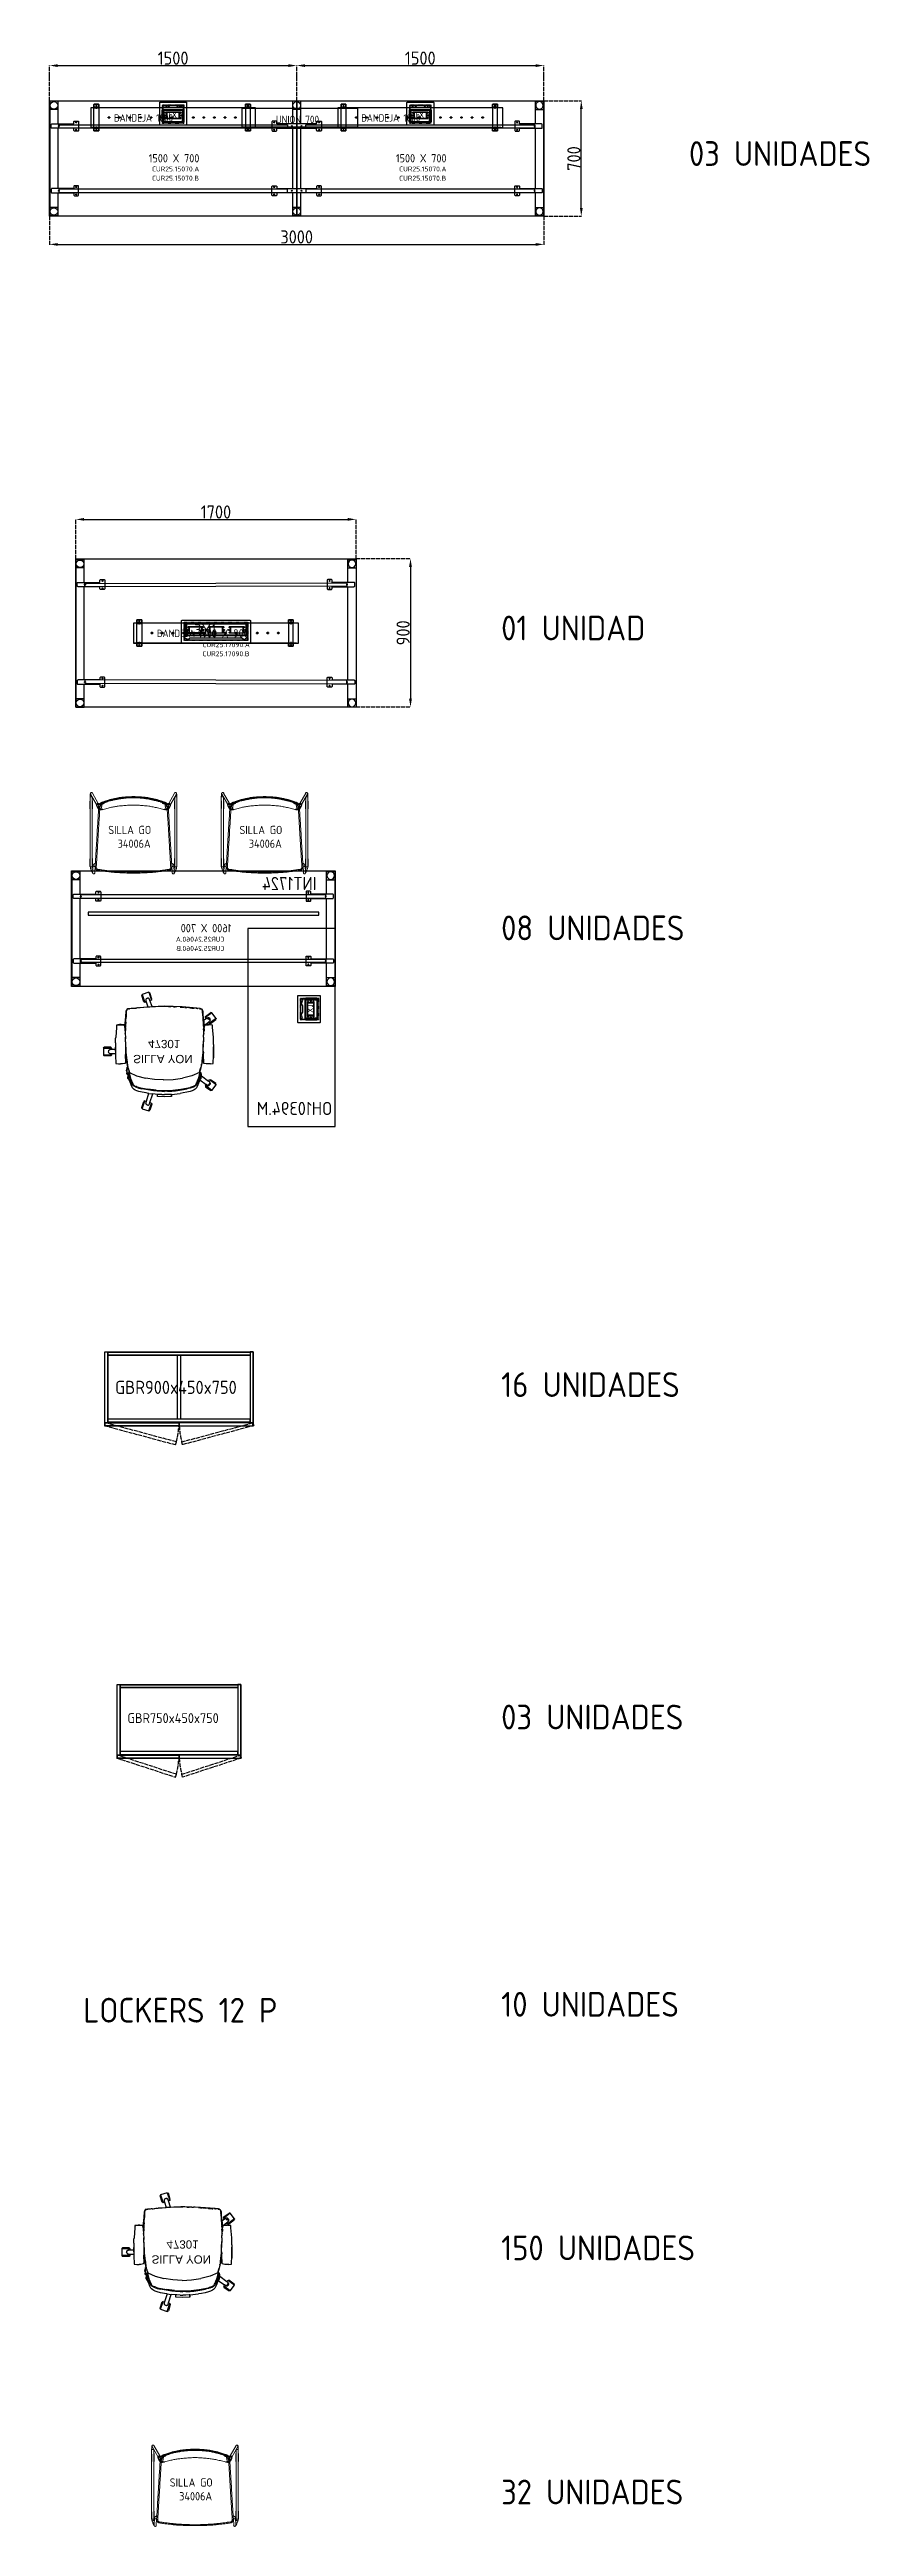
# Model space of a CAD drawing. Header units: millimetres. Extents: x 151130 to 215929, y 2134 to 34533.
# Drawn here: x 209985 to 214961, y 4323 to 19352 of the extents above; entities that cross this region are included whole.
import ezdxf

# ---------------------------------------------------------------- set-up
doc = ezdxf.new("R2010")
doc.units = ezdxf.units.MM
doc.linetypes.add('ACAD_ISO04W100', pattern=[30, 24, -3, 0, -3])
doc.linetypes.add('Dashed', pattern=[21.166667, 10.583333, -10.583333])
for name, color, linetype in [('1', 7, 'Continuous'), ('2D', 7, 'Continuous'), ('caja doble', 7, 'Continuous'), ('MUEBLES', 8, 'Continuous'), ('OH CUBIERTA', 3, 'Continuous'), ('OH TEXTO', 1, 'Continuous'), ('OH!-Furniture', 7, 'Continuous'), ('OH!-Win', 150, 'Continuous'), ('OH!_LAM- A', 4, 'Continuous'), ('OH-_LAM-B', 6, 'Continuous'), ('tapa caja elect doble', 7, 'Continuous')]:
    doc.layers.add(name, color=color, linetype=linetype)
doc.styles.add('Arial', font='arial.ttf')
doc.styles.get("Standard").update_dxf_attribs({"font": 'isocp2.shx'})
doc.dimstyles.new('OH-Model', dxfattribs={"dimtxt": 80, "dimasz": 50, "dimexe": 1.25, "dimexo": 0.625, "dimgap": 5, "dimtad": 1, "dimdec": 0, "dimtxsty": 'Standard', "dimcen": 2.5, "dimclrd": 253, "dimclre": 8, "dimclrt": 1, "dimadec": 0, "dimazin": 0, "dimtfac": 1, "dimtdec": 0, "dimtmove": 0, "dimatfit": 3, "dimldrblk": 'ARCHTICK', "dimfxl": 1, "dimarcsym": 0})

msp = doc.modelspace()

# ---------------------------------------------------------------- texts
at = {"color": 1, "char_height": 150, "attachment_point": 1}
for s, insert in [('03 UNIDADES', (213865.8, 18795.8)), ('01 UNIDAD', (212726.1, 15917.1)), ('08 UNIDADES', (212726.1, 14097.5)), ('16 UNIDADES', (212726.1, 11326.3)), ('03 UNIDADES', (212726.1, 9309.3)), ('10 UNIDADES', (212726.1, 7566.4)), ('150 UNIDADES', (212726.1, 6088.5)), ('32 UNIDADES', (212726.1, 4607.1))]:
    msp.add_mtext_dynamic_manual_height_columns(s, width=1689.6, gutter_width=12.5, heights=[0], dxfattribs=dict(at, insert=insert))

# ---------------------------------------------------------------- blocks, each defined once
blk = doc.blocks.new('LOCKERS')
at = {"color": 5, "insert": (137, -199), "char_height": 150, "attachment_point": 1}
blk.add_mtext_dynamic_manual_height_columns('{\\C1;LOCKERS 12 P}', width=3626.94, gutter_width=12.5, heights=[0], dxfattribs=at)
blk = doc.blocks.new('SILLA YON')
for p, q in [((26, 279), (60, 304)), ((60, 304), (67, 303)), ((60, 304), (89, 264)), ((67, 303), (90, 271)), ((432, 271), (456, 303)), ((462, 304), (433, 264)), ((462, 304), (456, 303)), ((462, 304), (496, 279)), ((24, 159), (19, 146)), ((30, 171), (24, 159)), ((26, 279), (25, 272)), ((48, 240), (25, 272)), ((26, 279), (55, 239)), ((33, 177), (30, 171)), ((33, 177), (37, 182)), ((42, 186), (37, 182)), ((43, 157), (40, 147)), ((59, 194), (42, 186)), ((43, 157), (45, 161)), ((44, 146), (46, 151)), ((45, 161), (48, 167)), ((48, 159), (46, 151)), ((55, 239), (48, 240)), ((48, 167), (54, 178)), ((52, 169), (48, 159)), ((52, 169), (56, 176)), ((54, 178), (57, 182)), ((55, 239), (62, 244)), ((72, 269), (56, 254)), ((57, 262), (56, 260)), ((56, 260), (57, 261)), ((56, 260), (56, 258)), ((56, 258), (56, 260)), ((56, 260), (56, 260)), ((56, 254), (56, 258)), ((56, 254), (56, 258)), ((56, 254), (56, 254)), ((56, 254), (56, 254)), ((56, 254), (57, 252)), ((56, 176), (58, 179)), ((57, 263), (58, 265)), ((57, 262), (57, 263)), ((57, 262), (57, 261)), ((57, 252), (58, 250)), ((57, 182), (58, 184)), ((58, 265), (59, 265)), ((58, 250), (62, 244)), ((58, 184), (62, 187)), ((59, 180), (58, 179)), ((61, 267), (59, 266)), ((59, 266), (59, 265)), ((59, 265), (59, 265)), ((84, 204), (59, 194)), ((59, 180), (62, 182)), ((62, 267), (61, 267)), ((65, 269), (62, 262)), ((62, 262), (72, 269)), ((62, 268), (65, 269)), ((62, 268), (62, 267)), ((89, 206), (62, 244)), ((76, 193), (62, 187)), ((62, 182), (66, 184)), ((65, 269), (66, 269)), ((67, 269), (65, 269)), ((66, 269), (67, 269)), ((66, 184), (72, 187)), ((68, 269), (67, 269)), ((68, 269), (72, 269)), ((72, 269), (75, 267)), ((72, 187), (84, 192)), ((77, 264), (75, 267)), ((97, 202), (76, 193)), ((77, 264), (82, 258)), ((82, 258), (89, 264)), ((115, 215), (82, 258)), ((89, 205), (84, 204)), ((84, 192), (98, 197)), ((89, 264), (90, 271)), ((89, 205), (89, 206)), ((89, 206), (90, 206)), ((90, 206), (89, 205)), ((90, 206), (95, 211)), ((105, 210), (90, 206)), ((95, 211), (96, 212)), ((96, 212), (97, 213)), ((97, 213), (100, 214)), ((121, 209), (97, 202)), ((98, 197), (105, 199)), ((100, 214), (101, 214)), ((115, 157), (100, 100)), ((101, 214), (115, 215)), ((101, 214), (106, 214)), ((109, 211), (105, 210)), ((105, 199), (111, 201)), ((111, 213), (106, 214)), ((109, 211), (111, 212)), ((111, 213), (111, 212)), ((111, 201), (123, 204)), ((115, 215), (123, 215)), ((134, 203), (115, 157)), ((119, 204), (118, 204)), ((121, 205), (119, 204)), ((121, 209), (126, 211)), ((124, 206), (121, 205)), ((123, 215), (125, 215)), ((123, 204), (130, 205)), ((124, 206), (125, 206)), ((125, 215), (125, 215)), ((125, 215), (129, 214)), ((125, 206), (128, 207)), ((132, 212), (126, 211)), ((128, 207), (128, 207)), ((128, 207), (129, 207)), ((129, 214), (130, 214)), ((129, 207), (129, 207)), ((129, 207), (129, 207)), ((130, 214), (132, 214)), ((131, 210), (130, 208)), ((130, 205), (133, 206)), ((133, 213), (131, 210)), ((134, 209), (131, 210)), ((132, 214), (133, 213)), ((133, 213), (132, 213)), ((132, 213), (132, 212)), ((132, 212), (132, 212)), ((132, 212), (132, 212)), ((132, 212), (132, 212)), ((133, 213), (133, 213)), ((133, 213), (133, 213)), ((133, 206), (134, 207)), ((134, 209), (135, 208)), ((134, 205), (147, 208)), ((134, 207), (136, 208)), ((134, 203), (152, 208)), ((135, 206), (134, 205)), ((134, 205), (134, 203)), ((136, 208), (135, 208)), ((136, 208), (135, 206)), ((135, 206), (139, 207)), ((139, 207), (151, 210)), ((147, 208), (156, 210)), ((151, 210), (155, 211)), ((152, 208), (159, 210)), ((155, 211), (183, 217)), ((208, 221), (156, 210)), ((159, 210), (164, 211)), ((183, 215), (176, 213)), ((183, 217), (208, 221)), ((183, 215), (185, 215)), ((186, 270), (188, 286)), ((186, 270), (186, 258)), ((186, 258), (186, 245)), ((186, 245), (189, 230)), ((188, 286), (203, 287)), ((189, 230), (203, 229)), ((203, 287), (223, 288)), ((203, 229), (232, 228)), ((204, 218), (207, 219)), ((207, 219), (220, 221)), ((208, 221), (209, 221)), ((209, 221), (232, 225)), ((210, 221), (209, 221)), ((257, 227), (210, 221)), ((220, 221), (242, 224)), ((220, 221), (220, 221)), ((223, 288), (271, 289)), ((263, 289), (223, 288)), ((232, 225), (232, 228)), ((232, 228), (236, 227)), ((232, 225), (236, 225)), ((236, 227), (236, 225)), ((236, 225), (253, 227)), ((236, 227), (253, 227)), ((236, 225), (236, 225)), ((242, 224), (254, 225)), ((253, 227), (257, 227)), ((254, 225), (258, 225)), ((257, 227), (271, 226)), ((258, 225), (259, 225)), ((259, 225), (265, 226)), ((271, 289), (263, 289)), ((271, 289), (290, 289)), ((305, 289), (271, 289)), ((271, 226), (288, 226)), ((348, 228), (288, 226)), ((288, 226), (306, 226)), ((305, 289), (290, 289)), ((305, 289), (314, 289)), ((348, 228), (306, 226)), ((314, 289), (342, 288)), ((342, 288), (348, 288)), ((348, 288), (408, 283)), ((348, 228), (408, 232)), ((348, 228), (368, 229)), ((368, 229), (370, 229)), ((368, 229), (376, 229)), ((370, 229), (371, 229)), ((370, 229), (370, 229)), ((373, 229), (371, 229)), ((376, 229), (388, 231)), ((387, 229), (383, 229)), ((393, 228), (387, 229)), ((390, 231), (388, 231)), ((388, 231), (390, 231)), ((390, 231), (408, 232)), ((408, 230), (390, 231)), ((414, 230), (390, 231)), ((408, 230), (390, 231)), ((393, 228), (400, 228)), ((403, 228), (400, 228)), ((403, 228), (404, 228)), ((408, 283), (422, 282)), ((422, 233), (408, 232)), ((408, 232), (408, 232)), ((408, 230), (419, 230)), ((414, 230), (436, 229)), ((415, 228), (418, 228)), ((418, 228), (419, 228)), ((419, 230), (422, 233)), ((444, 229), (419, 230)), ((422, 227), (420, 227)), ((422, 282), (422, 282)), ((422, 282), (423, 278)), ((422, 282), (424, 267)), ((422, 282), (422, 282)), ((422, 233), (423, 234)), ((422, 227), (422, 227)), ((422, 227), (436, 227)), ((425, 263), (423, 278)), ((423, 235), (440, 258)), ((425, 254), (423, 235)), ((423, 234), (424, 248)), ((423, 235), (423, 234)), ((423, 234), (423, 234)), ((424, 267), (424, 258)), ((424, 248), (424, 258)), ((425, 263), (425, 254)), ((433, 264), (432, 271)), ((433, 264), (440, 258)), ((436, 229), (469, 227)), ((436, 227), (453, 226)), ((440, 258), (445, 264)), ((449, 228), (444, 229)), ((446, 266), (445, 265)), ((445, 264), (445, 265)), ((446, 266), (448, 267)), ((448, 267), (446, 266)), ((448, 267), (451, 269)), ((451, 269), (448, 267)), ((460, 244), (449, 228)), ((455, 228), (449, 228)), ((453, 269), (451, 269)), ((453, 269), (451, 269)), ((453, 269), (454, 269)), ((453, 226), (453, 226)), ((453, 226), (471, 225)), ((454, 269), (455, 269)), ((454, 269), (456, 269)), ((456, 269), (455, 269)), ((465, 264), (455, 259)), ((466, 261), (455, 259)), ((455, 259), (464, 250)), ((455, 228), (497, 225)), ((456, 269), (458, 268)), ((458, 268), (459, 268)), ((460, 268), (459, 268)), ((460, 268), (462, 266)), ((464, 250), (460, 244)), ((460, 244), (467, 239)), ((462, 266), (462, 266)), ((462, 266), (462, 266)), ((465, 264), (462, 266)), ((466, 254), (464, 250)), ((464, 250), (464, 250)), ((465, 264), (465, 263)), ((465, 264), (465, 262)), ((465, 263), (465, 262)), ((465, 262), (466, 261)), ((466, 261), (466, 257)), ((466, 257), (466, 254)), ((496, 279), (467, 239)), ((467, 239), (474, 240)), ((469, 227), (498, 224)), ((471, 225), (485, 224)), ((474, 240), (498, 272)), ((485, 224), (502, 222)), ((496, 279), (498, 272)), ((497, 225), (508, 224)), ((507, 223), (498, 224)), ((505, 222), (502, 222)), ((505, 222), (509, 221)), ((509, 221), (507, 223)), ((508, 224), (514, 222)), ((509, 221), (509, 221)), ((509, 221), (513, 220)), ((515, 219), (513, 220)), ((514, 222), (518, 219)), ((515, 219), (517, 217)), ((517, 217), (519, 214)), ((521, 214), (518, 219)), ((519, 214), (520, 211)), ((520, 211), (521, 209)), ((521, 214), (523, 207)), ((521, 204), (521, 209)), ((522, 191), (522, 194)), ((523, 207), (525, 187)), ((523, 189), (523, 181)), ((523, 181), (523, 181)), ((524, 174), (524, 172)), ((524, 169), (524, 172)), ((525, 165), (524, 169)), ((525, 187), (532, 98)), ((525, 164), (525, 165)), ((525, 164), (525, 163)), ((525, 160), (525, 163)), ((525, 163), (525, 163)), ((525, 158), (525, 160)), ((526, 155), (525, 158)), ((525, 158), (525, 158)), ((526, 155), (526, 152)), ((526, 149), (526, 152)), ((526, 152), (526, 152)), ((-12, 33), (-14, -9)), ((-11, 33), (-12, 33)), ((-11, 33), (1, 34)), ((-8, 33), (-11, 33)), ((-11, 33), (-11, 33)), ((1, 33), (-8, 33)), ((1, 29), (0, 9)), ((0, 9), (0, -9)), ((1, 34), (7, 86)), ((1, 34), (1, 33)), ((1, 33), (1, 33)), ((1, 33), (1, 29)), ((1, 33), (1, 33)), ((10, 105), (7, 86)), ((14, 126), (10, 105)), ((19, 146), (14, 126)), ((21, 9), (20, -9)), ((21, 9), (22, 35)), ((22, 35), (24, 58)), ((24, 58), (29, 94)), ((26, -9), (28, 42)), ((28, 42), (33, 90)), ((29, 94), (36, 129)), ((33, 90), (44, 146)), ((40, 147), (36, 129)), ((89, -13), (92, 43)), ((92, 43), (100, 100)), ((526, 147), (526, 149)), ((526, 147), (527, 143)), ((526, 147), (526, 147)), ((527, 143), (527, 142)), ((527, 142), (527, 138)), ((527, 138), (528, 126)), ((529, 117), (528, 126)), ((529, 117), (529, 116)), ((529, 115), (529, 116)), ((530, 106), (530, 110)), ((530, 106), (530, 104)), ((530, 101), (530, 104)), ((530, 98), (530, 101)), ((530, 101), (530, 101)), ((530, 101), (530, 101)), ((531, 95), (530, 98)), ((531, 95), (531, 93)), ((531, 90), (531, 93)), ((531, 87), (531, 90)), ((531, 90), (531, 90)), ((531, 90), (531, 90)), ((532, 98), (536, -9)), ((533, 65), (533, 60)), ((533, 60), (533, 55)), ((533, 54), (533, 55)), ((533, 50), (533, 54)), ((533, 49), (533, 50)), ((533, 50), (533, 50)), ((533, 50), (533, 50)), ((533, 45), (533, 49)), ((533, 45), (534, 30)), ((534, 16), (534, 30)), ((534, 16), (535, 3)), ((535, 3), (535, 0)), ((-99, -104), (-51, -88)), ((-99, -104), (-95, -97)), ((-86, -144), (-99, -104)), ((-57, -85), (-95, -97)), ((-86, -144), (-38, -128)), ((-86, -144), (-79, -147)), ((-79, -147), (-41, -134)), ((-64, -109), (-63, -107)), ((-64, -109), (-63, -109)), ((-64, -109), (-63, -113)), ((-63, -106), (-61, -103)), ((-63, -106), (-63, -106)), ((-63, -107), (-63, -106)), ((-63, -109), (-63, -107)), ((-63, -113), (-63, -113)), ((-63, -113), (-63, -113)), ((-63, -113), (-62, -116)), ((-62, -116), (-62, -116)), ((-62, -116), (-62, -116)), ((-61, -117), (-62, -116)), ((-61, -103), (-59, -101)), ((-60, -119), (-61, -117)), ((-60, -119), (-59, -120)), ((-58, -120), (-60, -119)), ((-59, -101), (-55, -99)), ((-58, -120), (-59, -120)), ((-57, -121), (-58, -120)), ((-51, -88), (-57, -85)), ((-57, -121), (-56, -122)), ((-57, -121), (-56, -121)), ((-56, -121), (-52, -122)), ((-52, -122), (-56, -122)), ((-55, -99), (-48, -97)), ((-50, -122), (-52, -122)), ((-50, -122), (-52, -122)), ((-48, -97), (-51, -88)), ((-49, -122), (-50, -122)), ((-48, -122), (-49, -122)), ((-48, -97), (4, -79)), ((-41, -120), (-48, -122)), ((7, -105), (-41, -120)), ((-38, -128), (-41, -120)), ((-38, -128), (-41, -134)), ((-14, -9), (-12, -51)), ((-12, -51), (-11, -51)), ((-11, -51), (-6, -51)), ((-11, -51), (1, -51)), ((-6, -51), (1, -51)), ((0, -26), (0, -9)), ((0, -26), (1, -46)), ((1, -46), (1, -51)), ((1, -51), (1, -51)), ((1, -51), (1, -51)), ((1, -51), (1, -51)), ((1, -51), (4, -79)), ((7, -104), (4, -79)), ((7, -104), (7, -105)), ((7, -105), (10, -120)), ((10, -120), (14, -144)), ((14, -144), (19, -164)), ((21, -26), (20, -9)), ((21, -26), (22, -53)), ((22, -53), (24, -75)), ((24, -75), (29, -111)), ((28, -59), (26, -9)), ((28, -59), (34, -109)), ((29, -111), (36, -146)), ((44, -163), (34, -109)), ((40, -165), (36, -146)), ((89, -14), (89, -13)), ((89, -14), (92, -69)), ((92, -69), (100, -124)), ((115, -178), (100, -124)), ((524, -207), (532, -110)), ((530, -116), (527, -156)), ((531, -107), (530, -114)), ((531, -99), (531, -107)), ((533, -63), (532, -83)), ((532, -110), (533, -107)), ((563, -120), (532, -110)), ((534, -48), (533, -63)), ((533, -98), (534, -84)), ((533, -107), (533, -98)), ((535, -21), (534, -34)), ((534, -84), (536, -23)), ((534, -34), (534, -48)), ((534, -84), (571, -97)), ((535, 0), (535, -3)), ((535, -3), (535, -6)), ((535, -6), (535, -9)), ((535, -9), (535, -12)), ((535, -12), (535, -15)), ((535, -15), (535, -18)), ((535, -18), (535, -21)), ((536, -23), (536, -9)), ((563, -120), (560, -128)), ((560, -128), (564, -134)), ((608, -144), (560, -128)), ((570, -122), (563, -120)), ((564, -134), (602, -147)), ((574, -122), (570, -122)), ((573, -88), (571, -97)), ((571, -97), (578, -99)), ((573, -88), (580, -85)), ((621, -104), (573, -88)), ((577, -122), (574, -122)), ((581, -120), (577, -122)), ((578, -99), (579, -99)), ((579, -99), (580, -100)), ((580, -85), (618, -97)), ((582, -101), (580, -100)), ((580, -100), (582, -101)), ((583, -118), (581, -120)), ((582, -119), (581, -120)), ((581, -120), (581, -120)), ((582, -101), (583, -102)), ((582, -101), (583, -102)), ((583, -118), (582, -119)), ((583, -102), (583, -103)), ((584, -104), (583, -103)), ((583, -103), (584, -104)), ((583, -118), (585, -115)), ((585, -105), (584, -104)), ((585, -105), (584, -104)), ((585, -105), (585, -106)), ((585, -106), (585, -107)), ((585, -106), (586, -108)), ((586, -108), (585, -107)), ((585, -115), (586, -112)), ((585, -115), (585, -115)), ((585, -115), (585, -115)), ((586, -108), (586, -111)), ((586, -111), (586, -112)), ((586, -112), (586, -112)), ((586, -112), (586, -112)), ((608, -144), (602, -147)), ((621, -104), (608, -144)), ((621, -104), (618, -97)), ((19, -164), (24, -177)), ((24, -177), (28, -186)), ((28, -186), (32, -192)), ((32, -192), (37, -200)), ((37, -200), (42, -204)), ((43, -175), (40, -165)), ((42, -204), (59, -212)), ((43, -175), (45, -179)), ((46, -169), (44, -163)), ((48, -185), (45, -179)), ((49, -178), (46, -169)), ((48, -185), (54, -196)), ((49, -178), (50, -181)), ((52, -186), (50, -181)), ((56, -193), (52, -186)), ((57, -200), (54, -196)), ((57, -195), (56, -193)), ((59, -198), (57, -195)), ((58, -201), (57, -200)), ((58, -201), (62, -205)), ((62, -200), (59, -198)), ((59, -212), (66, -214)), ((66, -202), (62, -200)), ((76, -211), (62, -205)), ((84, -209), (66, -202)), ((66, -214), (89, -223)), ((96, -219), (76, -211)), ((98, -215), (84, -209)), ((90, -224), (89, -223)), ((89, -223), (90, -223)), ((105, -227), (90, -223)), ((95, -229), (90, -224)), ((98, -231), (95, -229)), ((96, -219), (121, -227)), ((108, -218), (98, -215)), ((98, -231), (101, -232)), ((101, -232), (108, -231)), ((123, -232), (101, -232)), ((111, -229), (105, -227)), ((117, -220), (108, -218)), ((111, -230), (108, -231)), ((111, -230), (111, -229)), ((134, -221), (115, -178)), ((125, -222), (117, -220)), ((121, -222), (120, -222)), ((121, -222), (125, -223)), ((126, -228), (121, -227)), ((124, -235), (123, -232)), ((125, -232), (123, -232)), ((123, -232), (123, -232)), ((124, -235), (134, -236)), ((124, -235), (124, -237)), ((124, -237), (133, -238)), ((133, -224), (125, -222)), ((129, -225), (125, -223)), ((125, -232), (125, -232)), ((129, -232), (125, -232)), ((126, -228), (132, -230)), ((132, -231), (129, -232)), ((131, -227), (130, -225)), ((131, -227), (134, -227)), ((133, -231), (131, -227)), ((133, -231), (132, -230)), ((132, -230), (132, -230)), ((132, -231), (133, -231)), ((133, -224), (135, -226)), ((145, -239), (133, -238)), ((134, -222), (134, -221)), ((134, -221), (152, -226)), ((148, -226), (134, -222)), ((134, -223), (134, -222)), ((141, -225), (134, -223)), ((135, -226), (134, -223)), ((134, -227), (135, -226)), ((134, -236), (145, -236)), ((155, -228), (141, -225)), ((145, -236), (156, -236)), ((145, -239), (157, -238)), ((148, -226), (152, -227)), ((152, -226), (159, -227)), ((155, -228), (152, -227)), ((155, -228), (156, -228)), ((155, -228), (163, -230)), ((156, -228), (208, -238)), ((156, -236), (163, -230)), ((166, -235), (156, -236)), ((166, -237), (157, -238)), ((157, -238), (157, -238)), ((159, -227), (159, -227)), ((163, -230), (167, -231)), ((166, -235), (167, -231)), ((166, -237), (167, -233)), ((166, -237), (166, -235)), ((167, -233), (168, -231)), ((167, -231), (168, -231)), ((168, -231), (207, -239)), ((177, -231), (181, -232)), ((181, -232), (195, -235)), ((189, -247), (186, -263)), ((186, -263), (186, -275)), ((186, -288), (186, -275)), ((188, -304), (186, -288)), ((203, -246), (189, -247)), ((196, -235), (195, -235)), ((203, -236), (196, -235)), ((203, -236), (207, -237)), ((220, -245), (203, -246)), ((207, -237), (210, -237)), ((207, -239), (232, -242)), ((257, -244), (208, -238)), ((288, -244), (220, -245)), ((220, -245), (232, -245)), ((230, -240), (237, -241)), ((232, -245), (232, -242)), ((232, -242), (236, -242)), ((232, -245), (236, -245)), ((236, -242), (236, -245)), ((236, -242), (253, -244)), ((236, -245), (237, -245)), ((237, -241), (242, -241)), ((237, -245), (253, -244)), ((242, -241), (244, -242)), ((244, -242), (254, -243)), ((253, -244), (257, -244)), ((254, -243), (263, -244)), ((257, -244), (288, -244)), ((288, -244), (306, -244)), ((288, -244), (348, -245)), ((306, -244), (338, -245)), ((348, -245), (338, -245)), ((368, -247), (348, -245)), ((370, -247), (368, -247)), ((387, -248), (368, -247)), ((370, -247), (371, -247)), ((370, -247), (370, -247)), ((371, -247), (373, -247)), ((387, -246), (388, -246)), ((387, -248), (414, -247)), ((390, -248), (387, -248)), ((388, -246), (389, -246)), ((404, -246), (390, -246)), ((414, -248), (390, -248)), ((408, -250), (390, -248)), ((404, -246), (404, -246)), ((404, -246), (404, -246)), ((404, -246), (405, -246)), ((422, -245), (408, -246)), ((408, -250), (408, -250)), ((408, -250), (423, -251)), ((408, -250), (408, -250)), ((422, -300), (408, -301)), ((414, -247), (427, -247)), ((426, -247), (414, -248)), ((439, -244), (422, -245)), ((425, -281), (422, -300)), ((423, -295), (422, -300)), ((422, -300), (422, -300)), ((422, -300), (422, -300)), ((424, -266), (423, -251)), ((423, -251), (425, -271)), ((423, -251), (423, -251)), ((423, -295), (424, -275)), ((424, -275), (424, -266)), ((425, -271), (425, -276)), ((425, -276), (425, -281)), ((426, -247), (461, -245)), ((469, -244), (427, -247)), ((439, -244), (457, -243)), ((457, -243), (471, -242)), ((497, -242), (461, -245)), ((469, -244), (480, -243)), ((488, -241), (471, -242)), ((480, -243), (498, -242)), ((488, -241), (502, -240)), ((497, -242), (507, -242)), ((498, -242), (507, -240)), ((502, -240), (502, -240)), ((502, -240), (505, -240)), ((505, -240), (509, -239)), ((507, -240), (509, -239)), ((507, -242), (512, -240)), ((513, -238), (509, -239)), ((509, -239), (509, -239)), ((512, -240), (517, -237)), ((513, -238), (515, -236)), ((515, -236), (517, -235)), ((521, -232), (517, -237)), ((519, -232), (517, -235)), ((519, -232), (520, -229)), ((521, -226), (520, -229)), ((522, -212), (521, -219)), ((521, -219), (521, -222)), ((521, -226), (521, -222)), ((521, -232), (522, -229)), ((523, -201), (522, -208)), ((522, -208), (522, -212)), ((522, -229), (523, -221)), ((524, -196), (523, -197)), ((523, -198), (523, -201)), ((523, -221), (524, -207)), ((524, -190), (525, -179)), ((524, -190), (524, -190)), ((524, -196), (524, -190)), ((524, -196), (524, -196)), ((526, -167), (526, -172)), ((526, -172), (526, -172)), ((526, -173), (526, -172)), ((526, -172), (526, -172)), ((527, -156), (527, -161)), ((203, -304), (188, -304)), ((223, -306), (203, -304)), ((288, -307), (223, -306)), ((249, -306), (223, -306)), ((240, -330), (235, -335)), ((235, -335), (235, -375)), ((240, -380), (235, -375)), ((249, -330), (240, -330)), ((240, -330), (240, -380)), ((282, -380), (240, -380)), ((263, -307), (249, -306)), ((249, -330), (249, -306)), ((249, -338), (249, -330)), ((250, -341), (249, -338)), ((251, -345), (250, -341)), ((254, -347), (251, -345)), ((255, -348), (254, -347)), ((256, -348), (255, -348)), ((257, -349), (255, -348)), ((257, -349), (256, -348)), ((257, -349), (260, -350)), ((263, -349), (260, -350)), ((260, -350), (260, -350)), ((260, -350), (260, -350)), ((263, -307), (273, -307)), ((263, -349), (264, -349)), ((267, -348), (264, -349)), ((264, -349), (264, -349)), ((269, -347), (267, -348)), ((267, -348), (268, -348)), ((269, -347), (268, -348)), ((269, -346), (270, -345)), ((269, -346), (270, -345)), ((269, -346), (269, -347)), ((270, -345), (272, -342)), ((270, -345), (272, -342)), ((273, -340), (272, -342)), ((272, -342), (273, -340)), ((273, -307), (288, -307)), ((273, -307), (273, -330)), ((282, -330), (273, -330)), ((273, -330), (273, -338)), ((273, -338), (273, -339)), ((273, -340), (273, -339)), ((282, -330), (287, -335)), ((282, -380), (282, -330)), ((282, -380), (287, -375)), ((287, -335), (287, -375)), ((314, -306), (288, -307)), ((314, -306), (342, -306)), ((348, -305), (342, -306)), ((408, -301), (348, -305))]:
    blk.add_line(p, q)
at = {"color": 1, "style": 'Arial'}
for s, p in [('SILLA YON', (241, -199)), ('47301', (332, -108))]:
    blk.add_text(s, height=50, rotation=90, dxfattribs=at).set_placement(p)
blk = doc.blocks.new('SILLA GO 34006A')
at = {"layer": '1', "color": 0, "linetype": 'Continuous', "lineweight": 18}
for p, q in [((-247, 462), (-247, 435)), ((-247, 462), (-247, 462)), ((-244, 480), (-208, 416)), ((-234, 435), (-234, 462)), ((-198, 423), (-233, 486)), ((265, 486), (230, 423)), ((240, 416), (276, 480)), ((266, 462), (266, 435)), ((279, 435), (279, 462)), ((279, 462), (279, 462)), ((-248, 436), (-248, 392)), ((-247, 393), (-247, 85)), ((-234, 85), (-234, 393)), ((-232, 392), (-232, 436)), ((-190, 419), (-191, 419)), ((223, 419), (222, 419)), ((264, 436), (264, 392)), ((266, 393), (266, 85)), ((279, 85), (279, 393)), ((280, 392), (280, 436)), ((-248, 86), (-248, 42)), ((-247, 43), (-247, 39)), ((-244, 28), (-240, 18)), ((-240, 18), (-240, 18)), ((-234, 39), (-234, 43)), ((-230, 27), (-233, 33)), ((-232, 42), (-232, 86)), ((-229, 48), (-232, 2)), ((-219, 2), (-217, 44)), ((249, 44), (251, 2)), ((263, 2), (261, 48)), ((265, 33), (262, 27)), ((264, 86), (264, 42)), ((266, 43), (266, 39)), ((272, 18), (276, 28)), ((272, 18), (272, 18)), ((279, 39), (279, 43)), ((280, 42), (280, 86))]:
    blk.add_line(p, q, dxfattribs=at)
at = {"layer": '1', "color": 0, "linetype": 'Continuous', "lineweight": 13}
for p, q in [((-247, 462), (-234, 462)), ((266, 462), (279, 462)), ((-248, 396), (-248, 432)), ((-246, 432), (-248, 432)), ((-246, 396), (-248, 396)), ((-247, 437), (-247, 437)), ((-247, 390), (-247, 390)), ((-246, 432), (-246, 396)), ((-234, 437), (-233, 437)), ((-234, 396), (-234, 432)), ((-234, 432), (-233, 432)), ((-234, 396), (-233, 396)), ((-233, 390), (-234, 390)), ((-233, 432), (-233, 396)), ((265, 437), (266, 437)), ((265, 396), (265, 432)), ((266, 432), (265, 432)), ((266, 396), (265, 396)), ((266, 390), (265, 390)), ((266, 432), (266, 396)), ((278, 396), (278, 432)), ((278, 432), (280, 432)), ((278, 396), (280, 396)), ((279, 437), (279, 437)), ((279, 390), (279, 390)), ((280, 432), (280, 396)), ((-246, 82), (-248, 82)), ((-248, 46), (-248, 82)), ((-246, 46), (-248, 46)), ((-247, 87), (-247, 87)), ((-247, 40), (-247, 40)), ((-247, 39), (-234, 39)), ((-246, 82), (-246, 46)), ((-244, 28), (-233, 33)), ((-240, 18), (-231, 22)), ((-234, 87), (-233, 87)), ((-234, 46), (-234, 82)), ((-234, 82), (-233, 82)), ((-234, 46), (-233, 46)), ((-233, 40), (-234, 40)), ((-233, 82), (-233, 46)), ((16, 0), (16, 6)), ((262, 22), (272, 18)), ((265, 87), (266, 87)), ((265, 46), (265, 82)), ((266, 82), (265, 82)), ((266, 46), (265, 46)), ((266, 40), (265, 40)), ((276, 28), (265, 33)), ((266, 82), (266, 46)), ((279, 39), (266, 39)), ((278, 46), (278, 82)), ((278, 82), (280, 82)), ((278, 46), (280, 46)), ((279, 87), (279, 87)), ((279, 40), (279, 40)), ((280, 82), (280, 46))]:
    blk.add_line(p, q, dxfattribs=at)
at = {"layer": '1', "color": 0, "linetype": 'Continuous', "lineweight": 18}
for centre, radius, start, end in [((-219, 39), 27.4, 180, 203.1986), ((-219, 39), 14.7, 180, 203.1986), ((251, 39), 14.7, 336.8014, 0), ((251, 39), 27.4, 336.8014, 0)]:
    blk.add_arc(centre, radius, start, end, dxfattribs=at)
at = {"layer": '1', "color": 0, "linetype": 'Continuous', "lineweight": 13}
for centre, major_axis, ratio, start_param, end_param in [((-238, 483), (5.55, 3.09), 0.984812, 0.000018, 2.626733), ((-238, 483), (5.55, 3.09), 0.984812, 2.626733, 3.141611), ((270, 483), (5.55, -3.09), 0.984812, 0.514859, 3.141574), ((270, 483), (5.55, -3.09), 0.984812, 6.283167, 6.798044), ((-225, 2), (6.34, -0.3), 0.99388, 3.195986, 3.596686), ((-225, 2), (6.34, -0.3), 0.99388, 3.596686, 6.245196), ((-223, 47), (6.34, -0.3), 0.99388, 3.140192, 5.223951), ((-223, 47), (6.34, -0.3), 0.99388, 5.223951, 5.706627), ((-211, 37), (6.49, -0.4), 0.05061, 3.531375, 4.877962), ((-200, 23), (1.02, 6.42), 0.169763, 3.315625, 4.664375), ((232, 23), (-1.02, 6.42), 0.169763, 1.61881, 2.967561), ((243, 37), (-6.49, -0.4), 0.05061, 1.405224, 2.751811), ((255, 47), (6.34, 0.3), 0.99388, 3.720409, 4.200827), ((257, 2), (6.34, 0.3), 0.99388, 3.141638, 5.828092), ((255, 47), (6.34, 0.3), 0.99388, 4.200827, 6.288072), ((257, 2), (6.34, 0.3), 0.99388, 5.828092, 6.28323)]:
    blk.add_ellipse(centre, major_axis=major_axis, ratio=ratio, start_param=start_param, end_param=end_param, dxfattribs=at)
at = {"layer": '1', "color": 0, "linetype": 'Continuous', "lineweight": 18}
for centre, major_axis, ratio, start_param, end_param in [((-247, 436), (0.908, -0.42), 0.95908, 1.988277, 3.590908), ((-247, 391), (0.908, 0.42), 0.95908, 2.692277, 4.294908), ((-238, 437), (8.98, 0), 0.267949, 2.763013, 3.0183), ((-238, 391), (8.98, 0), 0.267949, 3.264885, 3.520174), ((-242, 437), (8.98, 0), 0.267949, 0.123292, 0.37858), ((-242, 391), (8.98, 0), 0.267949, 5.904604, 6.159893), ((-233, 436), (0.908, 0.42), 0.95908, 5.83387, 7.436501), ((-233, 391), (0.908, -0.42), 0.95908, 5.12987, 6.732501), ((265, 436), (0.908, -0.42), 0.95908, 1.988277, 3.590908), ((265, 391), (0.908, 0.42), 0.95908, 2.692277, 4.294908), ((274, 437), (8.98, 0), 0.267949, 2.763013, 3.0183), ((274, 391), (8.98, 0), 0.267949, 3.264885, 3.520174), ((270, 437), (8.98, 0), 0.267949, 0.123292, 0.37858), ((279, 436), (0.908, 0.42), 0.95908, 5.83387, 7.436501), ((279, 391), (0.908, -0.42), 0.95908, 5.12987, 6.732501), ((270, 391), (8.98, 0), 0.267949, 5.904604, 6.159893), ((-247, 86), (0.908, -0.42), 0.95908, 1.988277, 3.590908), ((-247, 41), (0.908, 0.42), 0.95908, 2.692277, 4.294908), ((-238, 87), (8.98, 0), 0.267949, 2.763013, 3.0183), ((-238, 41), (8.98, 0), 0.267949, 3.264885, 3.520174), ((-242, 87), (8.98, 0), 0.267949, 0.123292, 0.37858), ((-242, 41), (8.98, 0), 0.267949, 5.904604, 6.159893), ((-233, 86), (0.908, 0.42), 0.95908, 5.83387, 7.436501), ((-233, 41), (0.908, -0.42), 0.95908, 5.12987, 6.732501), ((-225, 2), (6.34, -0.3), 0.99388, 3.141548, 3.195986), ((-225, 2), (6.34, -0.3), 0.99388, 6.245196, 6.28314), ((265, 86), (0.908, -0.42), 0.95908, 1.988277, 3.590908), ((265, 41), (0.908, 0.42), 0.95908, 2.692277, 4.294908), ((274, 87), (8.98, 0), 0.267949, 2.763013, 3.0183), ((274, 41), (8.98, 0), 0.267949, 3.264885, 3.520174), ((270, 87), (8.98, 0), 0.267949, 0.123292, 0.37858), ((279, 86), (0.908, 0.42), 0.95908, 5.83387, 7.436501), ((279, 41), (0.908, -0.42), 0.95908, 5.12987, 6.732501), ((270, 41), (8.98, 0), 0.267949, 5.904604, 6.159893)]:
    blk.add_ellipse(centre, major_axis=major_axis, ratio=ratio, start_param=start_param, end_param=end_param, dxfattribs=at)
for points, knots in [([(-233, 486), (-233, 486), (-234, 487), (-235, 488), (-237, 489), (-240, 489), (-242, 488), (-243, 487), (-244, 486), (-245, 485), (-245, 483), (-246, 481), (-246, 479), (-246, 475), (-246, 471), (-247, 467), (-247, 463), (-247, 462)], [0, 0, 0, 0, 0.042836, 0.090448, 0.142341, 0.196059, 0.245209, 0.28686, 0.325654, 0.36596, 0.417267, 0.497196, 0.600425, 0.698487, 0.801535, 0.902475, 1, 1, 1, 1]), ([(16, 464), (10, 464), (-2, 464), (-19, 463), (-33, 462), (-44, 461), (-53, 460), (-58, 459), (-64, 459), (-69, 458), (-75, 457), (-83, 455), (-94, 453), (-106, 451), (-117, 448), (-127, 446), (-139, 442), (-151, 439), (-159, 436), (-163, 434)], [0, 0, 0, 0, 0.106159, 0.194197, 0.268485, 0.342092, 0.377283, 0.409729, 0.437638, 0.465219, 0.492172, 0.544671, 0.603184, 0.677781, 0.730983, 0.789677, 0.855856, 0.927972, 1, 1, 1, 1]), ([(195, 434), (191, 436), (183, 439), (171, 442), (159, 446), (149, 448), (138, 451), (126, 453), (115, 455), (107, 457), (101, 458), (96, 459), (90, 459), (85, 460), (76, 461), (65, 462), (51, 463), (34, 464), (22, 464), (16, 464)], [0, 0, 0, 0, 0.072028, 0.144144, 0.210323, 0.269017, 0.322219, 0.396816, 0.455329, 0.507828, 0.534781, 0.562362, 0.590271, 0.622717, 0.657908, 0.731515, 0.805803, 0.893841, 1, 1, 1, 1]), ([(279, 462), (279, 463), (279, 465), (278, 469), (278, 473), (278, 477), (278, 480), (277, 483), (277, 485), (276, 486), (275, 488), (273, 489), (270, 489), (268, 489), (266, 488), (265, 487), (265, 486), (265, 486)], [0, 0, 0, 0, 0.052233, 0.152117, 0.252429, 0.353575, 0.456735, 0.56585, 0.633436, 0.688559, 0.732827, 0.782824, 0.83606, 0.891142, 0.935503, 0.975219, 1, 1, 1, 1]), ([(-248, 432), (-248, 432), (-248, 432), (-248, 432), (-248, 432), (-248, 433), (-248, 433), (-248, 433), (-248, 433), (-248, 433), (-248, 433), (-248, 433), (-248, 433), (-248, 433), (-248, 434), (-248, 434), (-248, 434), (-248, 434), (-248, 434), (-248, 434), (-248, 434), (-248, 434), (-248, 434), (-248, 434), (-248, 435), (-248, 435), (-248, 435), (-248, 435), (-248, 435), (-248, 435), (-248, 435), (-248, 435), (-248, 435), (-248, 435), (-248, 436), (-248, 436), (-248, 436), (-248, 436), (-248, 436), (-248, 436), (-248, 436), (-248, 436), (-248, 436)], [0, 0, 0, 0, 0.0625, 0.0625, 0.125, 0.125, 0.15625, 0.15625, 0.171875, 0.171875, 0.1875, 0.1875, 0.25, 0.25, 0.3125, 0.3125, 0.375, 0.375, 0.40625, 0.40625, 0.421875, 0.421875, 0.4375, 0.5, 0.5, 0.625, 0.625, 0.640625, 0.640625, 0.65625, 0.65625, 0.6875, 0.6875, 0.75, 0.75, 0.875, 0.875, 0.9375, 0.9375, 0.96875, 0.96875, 1, 1, 1, 1]), ([(-248, 391), (-248, 391), (-248, 391), (-248, 391), (-248, 391), (-248, 392), (-248, 392), (-248, 392), (-248, 392), (-248, 392), (-248, 392), (-248, 392), (-248, 392), (-248, 392), (-248, 392), (-248, 392), (-248, 393), (-248, 393), (-248, 393), (-248, 393), (-248, 393), (-248, 393), (-248, 393), (-248, 393), (-248, 393), (-248, 394), (-248, 394), (-248, 394), (-248, 394), (-248, 394), (-248, 394), (-248, 394), (-248, 394), (-248, 394), (-248, 395), (-248, 395), (-248, 395), (-248, 395), (-248, 395), (-248, 395), (-248, 396)], [0, 0, 0, 0, 0.0625, 0.0625, 0.09375, 0.09375, 0.125, 0.125, 0.25, 0.25, 0.3125, 0.3125, 0.34375, 0.34375, 0.375, 0.375, 0.5, 0.5, 0.5625, 0.5625, 0.578125, 0.578125, 0.59375, 0.625, 0.625, 0.6875, 0.6875, 0.75, 0.75, 0.78125, 0.78125, 0.796875, 0.796875, 0.8125, 0.8125, 0.875, 0.875, 0.9375, 0.9375, 1, 1, 1, 1]), ([(-232, 436), (-232, 436), (-232, 436), (-232, 436), (-232, 436), (-232, 436), (-232, 436), (-232, 436), (-232, 436), (-232, 435), (-232, 435), (-232, 435), (-232, 435), (-232, 435), (-232, 435), (-232, 435), (-232, 435), (-232, 434), (-232, 434), (-233, 434), (-233, 434), (-233, 434), (-233, 434), (-233, 434), (-233, 434), (-233, 434), (-233, 434), (-233, 433), (-233, 433), (-233, 433), (-233, 433), (-233, 433), (-233, 433), (-233, 433), (-233, 433), (-233, 433), (-233, 432), (-233, 432), (-233, 432), (-233, 432), (-233, 432)], [0, 0, 0, 0, 0.0625, 0.0625, 0.09375, 0.09375, 0.125, 0.125, 0.25, 0.25, 0.3125, 0.3125, 0.34375, 0.34375, 0.375, 0.375, 0.5, 0.5, 0.5625, 0.5625, 0.578125, 0.578125, 0.59375, 0.625, 0.625, 0.6875, 0.6875, 0.75, 0.75, 0.78125, 0.78125, 0.796875, 0.796875, 0.8125, 0.8125, 0.875, 0.875, 0.9375, 0.9375, 1, 1, 1, 1]), ([(-233, 396), (-233, 395), (-233, 395), (-233, 395), (-233, 395), (-233, 395), (-233, 395), (-233, 395), (-233, 395), (-233, 394), (-233, 394), (-233, 394), (-233, 394), (-233, 394), (-233, 394), (-233, 394), (-233, 393), (-233, 393), (-233, 393), (-233, 393), (-233, 393), (-233, 393), (-232, 393), (-232, 393), (-232, 393), (-232, 392), (-232, 392), (-232, 392), (-232, 392), (-232, 392), (-232, 392), (-232, 392), (-232, 392), (-232, 392), (-232, 392), (-232, 392), (-232, 392), (-232, 391), (-232, 391), (-232, 391), (-232, 391), (-232, 391), (-232, 391)], [0, 0, 0, 0, 0.0625, 0.0625, 0.125, 0.125, 0.15625, 0.15625, 0.171875, 0.171875, 0.1875, 0.1875, 0.25, 0.25, 0.3125, 0.3125, 0.375, 0.375, 0.40625, 0.40625, 0.421875, 0.421875, 0.4375, 0.5, 0.5, 0.625, 0.625, 0.640625, 0.640625, 0.65625, 0.65625, 0.6875, 0.6875, 0.75, 0.75, 0.875, 0.875, 0.9375, 0.9375, 0.96875, 0.96875, 1, 1, 1, 1]), ([(-217, 38), (-217, 41), (-217, 45), (-216, 53), (-216, 57), (-215, 64), (-215, 68), (-215, 76), (-214, 80), (-214, 87), (-214, 91), (-213, 99), (-213, 103), (-212, 114), (-212, 122), (-211, 137), (-211, 145), (-210, 156), (-210, 160), (-209, 168), (-209, 172), (-209, 177), (-208, 179), (-208, 183), (-208, 185), (-208, 191), (-207, 194), (-207, 202), (-207, 206), (-206, 214), (-206, 217), (-206, 225), (-205, 229), (-205, 236), (-205, 240), (-204, 252), (-204, 259), (-203, 275), (-202, 282), (-201, 297), (-201, 305), (-200, 320), (-199, 328), (-198, 343), (-198, 351), (-197, 366), (-197, 374), (-196, 383), (-196, 386), (-196, 388)], [0, 0, 0, 0, 0.032703, 0.032703, 0.065407, 0.065407, 0.09811, 0.09811, 0.130813, 0.130813, 0.163516, 0.163516, 0.19622, 0.19622, 0.261626, 0.261626, 0.327033, 0.327033, 0.359736, 0.359736, 0.392439, 0.392439, 0.408791, 0.408791, 0.425142, 0.425142, 0.457846, 0.457846, 0.490549, 0.490549, 0.523252, 0.523252, 0.555955, 0.555955, 0.588659, 0.588659, 0.654065, 0.654065, 0.719472, 0.719472, 0.784878, 0.784878, 0.850285, 0.850285, 0.915691, 0.915691, 0.981098, 0.981098, 1, 1, 1, 1]), ([(-201, 423), (-201, 423), (-201, 423), (-201, 423), (-202, 423), (-202, 423), (-202, 423), (-202, 423), (-203, 423), (-203, 423), (-203, 422), (-204, 422), (-204, 422), (-204, 422), (-205, 422), (-205, 421), (-205, 421), (-205, 421), (-205, 421), (-205, 421), (-205, 421), (-206, 421), (-206, 421), (-206, 420), (-206, 420), (-207, 420), (-207, 419), (-207, 419), (-207, 419), (-207, 419), (-207, 419), (-207, 419), (-207, 418), (-208, 418), (-208, 418), (-208, 417), (-208, 417), (-208, 417), (-208, 416), (-208, 416), (-208, 416), (-208, 416), (-208, 416), (-208, 416), (-209, 415), (-209, 415), (-209, 415), (-209, 414), (-209, 414)], [0, 0, 0, 0, 0.015625, 0.015625, 0.03125, 0.0625, 0.09375, 0.09375, 0.125, 0.125, 0.1875, 0.1875, 0.25, 0.25, 0.3125, 0.3125, 0.34375, 0.34375, 0.359375, 0.359375, 0.375, 0.375, 0.4375, 0.4375, 0.5, 0.5, 0.5625, 0.5625, 0.59375, 0.59375, 0.609375, 0.609375, 0.625, 0.6875, 0.6875, 0.75, 0.75, 0.8125, 0.8125, 0.84375, 0.84375, 0.859375, 0.859375, 0.875, 0.875, 0.9375, 0.9375, 1, 1, 1, 1]), ([(-209, 414), (-209, 414), (-209, 413), (-209, 413), (-209, 413), (-209, 413), (-209, 413), (-209, 412), (-208, 412), (-208, 412), (-208, 412), (-208, 411), (-208, 411), (-208, 410), (-208, 410), (-208, 410)], [0, 0, 0, 0, 0.12596, 0.251921, 0.251921, 0.314901, 0.314901, 0.377881, 0.377881, 0.503842, 0.503842, 0.755763, 0.755763, 0.881723, 1, 1, 1, 1]), ([(-190, 418), (-190, 418), (-190, 418), (-191, 418), (-191, 419), (-191, 419), (-191, 419), (-191, 419), (-191, 419), (-191, 419), (-191, 420), (-192, 420), (-192, 420), (-192, 420), (-192, 421), (-192, 421), (-192, 421), (-193, 421), (-193, 421), (-193, 422), (-193, 422), (-194, 422), (-194, 422), (-194, 422), (-194, 422), (-194, 422), (-195, 422), (-195, 422), (-195, 422), (-195, 423), (-195, 423), (-196, 423), (-196, 423), (-196, 423), (-196, 423), (-196, 423), (-196, 423), (-197, 423), (-197, 423), (-198, 423), (-198, 423), (-199, 423), (-199, 423), (-200, 423), (-200, 423), (-200, 423), (-201, 423), (-201, 423), (-201, 423), (-201, 423), (-201, 423), (-201, 423)], [0, 0, 0, 0, 0.008376, 0.008376, 0.079206, 0.079206, 0.114621, 0.114621, 0.132329, 0.132329, 0.150036, 0.150036, 0.220867, 0.220867, 0.256282, 0.256282, 0.291697, 0.291697, 0.362527, 0.362527, 0.380235, 0.380235, 0.397942, 0.433358, 0.468773, 0.468773, 0.48648, 0.48648, 0.504188, 0.504188, 0.575018, 0.575018, 0.592726, 0.592726, 0.610433, 0.610433, 0.645848, 0.645848, 0.716679, 0.716679, 0.787509, 0.787509, 0.858339, 0.858339, 0.92917, 0.92917, 0.964585, 0.982292, 0.991146, 0.991146, 1, 1, 1, 1]), ([(-193, 407), (-193, 407), (-193, 407), (-193, 407), (-193, 407), (-193, 407), (-193, 407), (-193, 407), (-194, 407), (-194, 407), (-194, 407), (-194, 407), (-195, 407), (-195, 406), (-196, 406), (-196, 406), (-196, 406), (-196, 406), (-196, 406), (-196, 406), (-196, 406), (-197, 406), (-197, 405), (-197, 405), (-198, 405), (-198, 404), (-198, 404), (-198, 404), (-199, 404), (-199, 404), (-199, 404), (-199, 403), (-199, 403), (-199, 403), (-200, 402), (-200, 402), (-200, 402), (-200, 401), (-200, 401), (-200, 401), (-200, 401), (-200, 401), (-200, 400), (-200, 400), (-200, 400), (-201, 399), (-201, 399), (-201, 398), (-201, 398), (-201, 398), (-201, 398), (-201, 398), (-201, 398), (-201, 398), (-201, 397), (-201, 397), (-201, 397), (-201, 396), (-200, 396), (-200, 395), (-200, 395), (-200, 395), (-200, 395), (-200, 395), (-200, 394), (-200, 394), (-200, 394), (-200, 394), (-199, 393), (-199, 393), (-199, 393)], [0, 0, 0, 0, 0.000418, 0.000418, 0.000837, 0.001673, 0.003347, 0.006693, 0.013387, 0.026773, 0.053546, 0.053546, 0.107092, 0.107092, 0.160638, 0.160638, 0.174025, 0.174025, 0.180718, 0.180718, 0.187411, 0.214184, 0.214184, 0.26773, 0.26773, 0.321277, 0.321277, 0.34805, 0.34805, 0.361436, 0.361436, 0.374823, 0.374823, 0.428369, 0.428369, 0.481915, 0.481915, 0.508688, 0.508688, 0.522074, 0.522074, 0.535461, 0.535461, 0.589007, 0.589007, 0.642553, 0.642553, 0.696099, 0.696099, 0.702792, 0.702792, 0.709486, 0.709486, 0.722872, 0.722872, 0.749645, 0.749645, 0.803191, 0.803191, 0.856737, 0.856737, 0.870124, 0.870124, 0.88351, 0.88351, 0.910284, 0.910284, 0.96383, 0.96383, 1, 1, 1, 1]), ([(-201, 398), (-201, 398), (-201, 398), (-201, 399), (-201, 399), (-201, 400), (-201, 400), (-201, 400), (-200, 400), (-200, 400), (-200, 400), (-200, 400), (-200, 401), (-200, 401), (-200, 402), (-200, 402), (-200, 402), (-199, 403), (-199, 403), (-199, 403), (-199, 403), (-199, 403), (-199, 403), (-199, 403), (-199, 404), (-198, 404), (-198, 404), (-198, 405), (-198, 405), (-197, 405), (-197, 405), (-197, 405), (-197, 405), (-197, 405), (-197, 406), (-196, 406), (-196, 406), (-196, 406), (-195, 406), (-195, 406), (-195, 407), (-195, 407), (-194, 407), (-194, 407), (-194, 407), (-194, 407), (-194, 407), (-194, 407), (-194, 407), (-193, 407), (-193, 407), (-193, 407), (-193, 407), (-193, 407), (-193, 407), (-193, 407), (-193, 407), (-193, 407)], [0, 0, 0, 0, 0.0625, 0.0625, 0.125, 0.125, 0.15625, 0.15625, 0.171875, 0.171875, 0.1875, 0.1875, 0.25, 0.25, 0.3125, 0.3125, 0.375, 0.375, 0.40625, 0.40625, 0.421875, 0.421875, 0.4375, 0.4375, 0.5, 0.5, 0.5625, 0.5625, 0.625, 0.625, 0.65625, 0.65625, 0.671875, 0.671875, 0.6875, 0.75, 0.75, 0.8125, 0.8125, 0.875, 0.875, 0.90625, 0.90625, 0.921875, 0.921875, 0.9375, 0.96875, 0.96875, 0.984375, 0.984375, 0.992187, 0.996094, 0.998047, 0.999023, 0.999512, 0.999512, 1, 1, 1, 1]), ([(-200, 421), (-200, 421), (-200, 421), (-200, 421), (-200, 421), (-200, 421), (-200, 421), (-199, 421), (-199, 421), (-199, 421), (-199, 421), (-199, 421), (-199, 421), (-199, 421), (-199, 421), (-198, 421), (-198, 421), (-198, 421), (-198, 421), (-198, 421), (-198, 421), (-197, 421), (-197, 421), (-196, 421), (-195, 421), (-195, 421), (-194, 420), (-193, 420), (-192, 420), (-192, 419), (-192, 419), (-192, 419), (-192, 419), (-192, 419), (-192, 419), (-192, 419), (-192, 419), (-192, 419), (-192, 419), (-191, 419), (-191, 419), (-191, 419), (-191, 419), (-191, 419), (-191, 419), (-191, 419), (-191, 419), (-191, 418), (-191, 418), (-191, 418), (-191, 418), (-191, 418), (-191, 418), (-191, 418), (-191, 418), (-191, 418), (-191, 418), (-191, 418), (-191, 418), (-191, 418), (-191, 418), (-191, 418), (-191, 418), (-191, 418), (-191, 418), (-191, 418), (-191, 418), (-191, 418), (-191, 418), (-191, 418), (-191, 418), (-190, 418), (-190, 418), (-190, 418), (-190, 418), (-190, 417), (-190, 417), (-190, 417), (-190, 417), (-190, 417), (-190, 417), (-190, 417), (-190, 417), (-190, 417), (-190, 417), (-190, 417), (-190, 417), (-190, 417), (-190, 417), (-190, 417), (-190, 417), (-190, 417), (-190, 417), (-190, 417), (-190, 417), (-190, 417), (-190, 417), (-190, 417), (-190, 417), (-190, 417), (-190, 416), (-190, 416), (-190, 416), (-190, 416), (-190, 416), (-190, 416), (-190, 416), (-190, 416), (-189, 416), (-189, 416), (-189, 416), (-189, 416), (-189, 416), (-189, 416), (-189, 416), (-189, 416), (-189, 416), (-189, 416), (-189, 416), (-189, 416), (-189, 416), (-189, 416), (-189, 415), (-189, 415), (-189, 415), (-189, 415), (-189, 415), (-189, 415), (-189, 415)], [0, 0, 0, 0, 0.008225, 0.016608, 0.025147, 0.033839, 0.04268, 0.051669, 0.060802, 0.070078, 0.079493, 0.089045, 0.098731, 0.10855, 0.118498, 0.128573, 0.138774, 0.149097, 0.159542, 0.170106, 0.180786, 0.222976, 0.264418, 0.305204, 0.345422, 0.406574, 0.467556, 0.528609, 0.589959, 0.651805, 0.655125, 0.65845, 0.661779, 0.665113, 0.668451, 0.671794, 0.675141, 0.678494, 0.68185, 0.685212, 0.688578, 0.691949, 0.695324, 0.698705, 0.70209, 0.705479, 0.708874, 0.712273, 0.715678, 0.719087, 0.722501, 0.72592, 0.729343, 0.732772, 0.736205, 0.739644, 0.743087, 0.746535, 0.749989, 0.753447, 0.75691, 0.760379, 0.763852, 0.76733, 0.770814, 0.774302, 0.777796, 0.781294, 0.784798, 0.788307, 0.79182, 0.795339, 0.798863, 0.802393, 0.805927, 0.809467, 0.813011, 0.816561, 0.820116, 0.823676, 0.827242, 0.830812, 0.834388, 0.837969, 0.841555, 0.845146, 0.848743, 0.852345, 0.855952, 0.859564, 0.863182, 0.866804, 0.870432, 0.874065, 0.877704, 0.881348, 0.884996, 0.888651, 0.89231, 0.895975, 0.899645, 0.90332, 0.907, 0.910686, 0.914377, 0.918073, 0.921774, 0.925481, 0.929192, 0.932909, 0.936632, 0.940359, 0.944092, 0.94783, 0.951573, 0.955321, 0.959074, 0.962833, 0.966597, 0.970366, 0.97414, 0.97792, 0.981704, 0.985494, 0.989289, 0.993089, 0.996894, 1, 1, 1, 1]), ([(-200, 421), (-200, 421), (-200, 421), (-200, 421), (-200, 421), (-200, 421), (-200, 421), (-200, 421), (-200, 421), (-200, 421), (-200, 421), (-200, 421), (-200, 421), (-200, 421), (-200, 421), (-200, 421), (-200, 421), (-200, 421), (-200, 421), (-200, 420), (-200, 420), (-200, 420), (-200, 420), (-200, 420), (-200, 420), (-200, 420), (-200, 420), (-200, 420), (-199, 419), (-199, 419), (-199, 419), (-199, 419), (-199, 419), (-199, 418)], [0, 0, 0, 0, 0.007812, 0.007812, 0.015625, 0.015625, 0.03125, 0.03125, 0.046875, 0.046875, 0.0625, 0.0625, 0.09375, 0.09375, 0.125, 0.125, 0.15625, 0.15625, 0.1875, 0.1875, 0.25, 0.25, 0.3125, 0.3125, 0.375, 0.375, 0.5, 0.5, 0.625, 0.625, 0.75, 0.75, 1, 1, 1, 1]), ([(-199, 392), (-199, 392), (-199, 392), (-199, 393), (-199, 393), (-199, 393), (-200, 393), (-200, 393)], [0, 0, 0, 0, 0.390046, 0.390046, 0.734458, 0.734458, 1, 1, 1, 1]), ([(-199, 418), (-199, 418), (-199, 418), (-199, 418), (-199, 418), (-199, 418), (-199, 418), (-199, 418), (-199, 418), (-199, 418), (-199, 418), (-199, 418), (-199, 418), (-199, 418)], [0, 0, 0, 0, 0.090913, 0.18183, 0.272754, 0.363684, 0.454623, 0.545572, 0.636496, 0.727323, 0.818209, 0.909142, 1, 1, 1, 1]), ([(-193, 407), (-194, 407), (-194, 408), (-194, 409), (-194, 409), (-195, 411), (-196, 411), (-196, 413), (-197, 414), (-198, 416), (-198, 416), (-198, 416), (-198, 417), (-198, 417), (-199, 418)], [0, 0, 0, 0, 0.125, 0.125, 0.25, 0.25, 0.5, 0.5, 0.75, 0.8125, 0.8125, 0.875, 0.875, 1, 1, 1, 1]), ([(-194, 386), (-193, 385), (-191, 384), (-188, 383), (-185, 383), (-184, 384)], [0, 0, 0, 0, 0.295655, 0.561967, 1, 1, 1, 1]), ([(-186, 406), (-186, 406), (-186, 406), (-186, 406), (-187, 406), (-187, 406), (-188, 407), (-188, 407), (-188, 407), (-188, 407), (-189, 407), (-189, 407), (-189, 407), (-189, 407), (-190, 407), (-190, 407), (-191, 407), (-191, 407), (-191, 407), (-191, 407), (-192, 407), (-192, 407), (-192, 407), (-192, 407), (-192, 407), (-193, 407), (-193, 407), (-193, 407), (-193, 407), (-193, 407), (-193, 407), (-193, 407), (-193, 407), (-193, 407), (-193, 407), (-193, 407)], [0, 0, 0, 0, 0.047449, 0.047449, 0.206207, 0.206207, 0.364966, 0.364966, 0.384811, 0.384811, 0.404656, 0.444345, 0.444345, 0.523724, 0.523724, 0.682483, 0.682483, 0.761862, 0.761862, 0.781707, 0.781707, 0.801552, 0.801552, 0.841241, 0.920621, 0.920621, 0.96031, 0.96031, 0.980155, 0.990078, 0.995039, 0.997519, 0.99876, 0.99876, 1, 1, 1, 1]), ([(-192, 404), (-192, 404), (-192, 404), (-192, 405), (-192, 405), (-192, 405), (-192, 405), (-193, 406), (-193, 406), (-193, 407)], [0, 0, 0, 0, 0.25, 0.25, 0.375, 0.375, 0.5, 0.5, 1, 1, 1, 1]), ([(-190, 402), (-190, 402), (-190, 402), (-191, 402), (-191, 402), (-191, 403), (-191, 403), (-192, 404)], [0, 0, 0, 0, 0.25, 0.25, 0.5, 0.5, 1, 1, 1, 1]), ([(-191, 394), (-191, 394), (-191, 394), (-191, 394), (-191, 394), (-191, 394), (-191, 394), (-191, 395), (-191, 395), (-191, 395), (-191, 396), (-191, 396), (-191, 396), (-191, 396), (-191, 396), (-191, 396), (-191, 397), (-191, 397), (-191, 397), (-191, 398), (-190, 398), (-190, 398), (-190, 399), (-190, 399), (-190, 399), (-190, 399), (-190, 399), (-190, 399), (-190, 400), (-189, 400), (-189, 400), (-189, 400), (-189, 400), (-189, 400), (-189, 400), (-189, 401), (-188, 401), (-188, 401), (-188, 401), (-188, 401), (-187, 401), (-187, 401)], [0, 0, 0, 0, 0.019712, 0.019712, 0.039424, 0.078849, 0.078849, 0.157698, 0.157698, 0.236546, 0.236546, 0.275971, 0.275971, 0.295683, 0.295683, 0.315395, 0.315395, 0.394244, 0.394244, 0.473093, 0.473093, 0.551942, 0.551942, 0.571654, 0.571654, 0.591366, 0.63079, 0.63079, 0.709639, 0.709639, 0.788488, 0.788488, 0.8082, 0.8082, 0.827912, 0.827912, 0.867337, 0.867337, 0.946186, 0.946186, 1, 1, 1, 1]), ([(-189, 397), (-189, 397), (-189, 397), (-190, 397), (-190, 397), (-190, 397), (-190, 397), (-190, 397), (-190, 396), (-190, 396), (-190, 396), (-190, 396), (-191, 395), (-191, 395), (-191, 395), (-191, 395), (-191, 395), (-191, 395), (-191, 395), (-191, 394), (-191, 394), (-191, 394), (-191, 394), (-191, 393), (-191, 393), (-191, 393), (-191, 393)], [0, 0, 0, 0, 0.057992, 0.057992, 0.08743, 0.08743, 0.116868, 0.175743, 0.175743, 0.293494, 0.293494, 0.411245, 0.411245, 0.528996, 0.528996, 0.558434, 0.558434, 0.587872, 0.587872, 0.646747, 0.646747, 0.764498, 0.764498, 0.882249, 0.882249, 1, 1, 1, 1]), ([(-191, 393), (-191, 393), (-191, 392), (-191, 392), (-191, 392), (-191, 392), (-191, 392), (-191, 391), (-191, 391), (-191, 391), (-191, 390), (-191, 390), (-191, 390), (-190, 390), (-190, 390), (-190, 389), (-190, 389), (-190, 389), (-190, 389), (-190, 388), (-189, 388), (-189, 388), (-189, 388), (-189, 388), (-189, 388), (-189, 388), (-189, 387), (-189, 387), (-188, 387), (-188, 387), (-188, 386), (-188, 386), (-187, 386), (-187, 386), (-186, 386), (-186, 386), (-186, 385), (-185, 385), (-185, 385), (-185, 385), (-185, 385), (-185, 385), (-185, 385), (-185, 385), (-184, 385), (-184, 385), (-184, 385), (-183, 385), (-183, 385), (-183, 385), (-183, 385), (-182, 385), (-182, 385), (-182, 385), (-182, 385)], [0, 0, 0, 0, 0.015625, 0.015625, 0.03125, 0.03125, 0.0625, 0.0625, 0.125, 0.125, 0.1875, 0.1875, 0.203125, 0.203125, 0.21875, 0.21875, 0.25, 0.25, 0.3125, 0.3125, 0.375, 0.375, 0.382813, 0.382813, 0.390625, 0.40625, 0.40625, 0.4375, 0.4375, 0.5, 0.5, 0.5625, 0.5625, 0.625, 0.625, 0.6875, 0.6875, 0.71875, 0.71875, 0.734375, 0.742188, 0.742188, 0.75, 0.75, 0.8125, 0.8125, 0.875, 0.875, 0.90625, 0.921875, 0.921875, 0.9375, 0.9375, 1, 1, 1, 1]), ([(-190, 418), (-190, 418), (-190, 419), (-189, 419), (-189, 420), (-189, 420), (-189, 420), (-189, 420), (-188, 420), (-188, 421), (-187, 422), (-187, 422), (-186, 423), (-185, 424), (-184, 425), (-184, 425), (-183, 426), (-182, 426), (-182, 427), (-182, 427), (-181, 427), (-181, 427), (-180, 428), (-180, 428), (-178, 429), (-178, 429), (-176, 430), (-175, 430), (-174, 430), (-174, 430), (-174, 430), (-174, 430), (-173, 430), (-173, 431), (-172, 431)], [0, 0, 0, 0, 0.073288, 0.073288, 0.09903, 0.111901, 0.111901, 0.124772, 0.124772, 0.176256, 0.176256, 0.279224, 0.279224, 0.382192, 0.382192, 0.48516, 0.48516, 0.536644, 0.536644, 0.562386, 0.562386, 0.588128, 0.588128, 0.691096, 0.691096, 0.794064, 0.794064, 0.897032, 0.897032, 0.922774, 0.922774, 0.948516, 0.948516, 1, 1, 1, 1]), ([(-189, 400), (-189, 400), (-189, 400), (-189, 400), (-189, 400), (-189, 400), (-189, 400), (-189, 401), (-190, 401), (-190, 401), (-190, 401), (-190, 401), (-190, 402)], [0, 0, 0, 0, 0.062793, 0.062793, 0.19668, 0.19668, 0.330566, 0.330566, 0.464453, 0.732227, 0.732227, 1, 1, 1, 1]), ([(-188, 400), (-188, 400), (-188, 400), (-188, 400), (-188, 400), (-188, 400), (-188, 400), (-188, 400), (-188, 400), (-189, 400), (-189, 400), (-189, 399), (-189, 399), (-189, 399), (-189, 399), (-190, 398), (-190, 398), (-190, 398), (-190, 398), (-190, 398), (-190, 398), (-190, 397), (-190, 397), (-190, 397), (-190, 397), (-190, 396), (-190, 396), (-190, 396), (-190, 396), (-190, 396), (-190, 396), (-190, 396), (-190, 396), (-190, 396)], [0, 0, 0, 0, 0.046264, 0.046264, 0.104458, 0.104458, 0.133554, 0.133554, 0.162651, 0.162651, 0.279039, 0.279039, 0.395426, 0.395426, 0.45362, 0.45362, 0.482716, 0.482716, 0.511813, 0.511813, 0.628201, 0.628201, 0.744588, 0.744588, 0.860975, 0.860975, 0.890072, 0.890072, 0.919169, 0.919169, 0.977363, 0.977363, 1, 1, 1, 1]), ([(-183, 412), (-184, 413), (-185, 413), (-186, 414), (-188, 415), (-189, 416), (-189, 416), (-189, 416), (-189, 416)], [0, 0, 0, 0, 0.059409, 0.287852, 0.443205, 0.603223, 0.832038, 1, 1, 1, 1]), ([(-181, 423), (-182, 417), (-184, 410), (-186, 403), (-188, 400), (-188, 399)], [0, 0, 0, 0, 0.494086, 0.746944, 1, 1, 1, 1]), ([(-182, 385), (-181, 386), (-180, 386), (-178, 386), (-177, 387), (-176, 387)], [0, 0, 0, 0, 0.5, 0.5, 1, 1, 1, 1]), ([(-163, 434), (-166, 433), (-170, 432), (-174, 430), (-177, 428), (-179, 426), (-180, 424), (-180, 423), (-181, 423), (-181, 422)], [0, 0, 0, 0, 0.289662, 0.423291, 0.549592, 0.783098, 0.906546, 0.959288, 1, 1, 1, 1]), ([(-171, 388), (-171, 388), (-171, 388), (-171, 388), (-171, 388), (-171, 388), (-171, 388), (-171, 388), (-171, 388), (-171, 388), (-171, 388), (-171, 388), (-171, 388), (-172, 388), (-172, 388), (-172, 388), (-172, 388), (-172, 388), (-172, 388), (-172, 388), (-173, 388), (-173, 388), (-173, 388), (-173, 388), (-173, 388), (-173, 388), (-173, 388), (-173, 388), (-174, 388), (-174, 388), (-174, 388), (-174, 388), (-175, 387), (-175, 387), (-175, 387), (-175, 387), (-175, 387), (-175, 387), (-175, 387), (-176, 387), (-176, 387), (-176, 387)], [0, 0, 0, 0, 0.0625, 0.125, 0.125, 0.1875, 0.1875, 0.21875, 0.21875, 0.25, 0.25, 0.3125, 0.375, 0.375, 0.4375, 0.4375, 0.46875, 0.46875, 0.5, 0.5, 0.5625, 0.625, 0.625, 0.640625, 0.640625, 0.65625, 0.65625, 0.6875, 0.6875, 0.75, 0.75, 0.8125, 0.8125, 0.84375, 0.859375, 0.859375, 0.875, 0.875, 0.9375, 0.9375, 1, 1, 1, 1]), ([(-161, 423), (-161, 423), (-162, 423), (-162, 423), (-162, 423), (-163, 423), (-163, 422), (-163, 422), (-164, 422), (-164, 422), (-164, 422), (-165, 422), (-165, 422), (-165, 422), (-166, 422), (-166, 421), (-166, 421), (-166, 421), (-167, 421), (-167, 421), (-167, 421), (-168, 421), (-168, 421), (-168, 421), (-168, 421), (-169, 420), (-169, 420), (-169, 420), (-169, 420), (-170, 420), (-170, 420), (-170, 420), (-170, 420), (-171, 420), (-171, 420), (-171, 420), (-171, 419), (-172, 419), (-172, 419), (-172, 419), (-172, 419), (-173, 419), (-173, 419), (-173, 419), (-173, 419), (-173, 419), (-174, 419), (-174, 419), (-174, 419), (-174, 418), (-174, 418), (-175, 418), (-175, 418), (-175, 418), (-175, 418), (-175, 418)], [0, 0, 0, 0, 0.024471, 0.048714, 0.072729, 0.096516, 0.120075, 0.143406, 0.166509, 0.189384, 0.212031, 0.23445, 0.256641, 0.278604, 0.300338, 0.321845, 0.343124, 0.364174, 0.384997, 0.405594, 0.425978, 0.446162, 0.466158, 0.485977, 0.505631, 0.525128, 0.544477, 0.563679, 0.582721, 0.60159, 0.620275, 0.638763, 0.657045, 0.67511, 0.69295, 0.710555, 0.727924, 0.745055, 0.761949, 0.778606, 0.795026, 0.811209, 0.827154, 0.842863, 0.858334, 0.873568, 0.888565, 0.903324, 0.917847, 0.932132, 0.94618, 0.959991, 0.973564, 0.986901, 1, 1, 1, 1]), ([(-171, 388), (-172, 388), (-172, 387), (-173, 387), (-173, 386), (-173, 386), (-174, 386), (-174, 386), (-175, 386), (-175, 386), (-175, 386), (-175, 386)], [0, 0, 0, 0, 0.210443, 0.210443, 0.420886, 0.420886, 0.63133, 0.63133, 0.841773, 0.841773, 1, 1, 1, 1]), ([(-175, 386), (-175, 386), (-175, 386), (-175, 386), (-175, 386), (-175, 385), (-174, 385), (-174, 385), (-174, 385), (-173, 385), (-173, 385), (-172, 386), (-172, 386), (-172, 387), (-172, 387), (-171, 387), (-171, 387), (-171, 387), (-171, 388), (-171, 388)], [0, 0, 0, 0, 0.000205, 0.000205, 0.091095, 0.091095, 0.272876, 0.272876, 0.454657, 0.454657, 0.636438, 0.636438, 0.818219, 0.818219, 0.863664, 0.863664, 0.90911, 0.90911, 1, 1, 1, 1]), ([(-175, 386), (-175, 386), (-175, 386), (-174, 386), (-174, 387), (-174, 387), (-174, 387), (-173, 387)], [0, 0, 0, 0, 0.0785, 0.0785, 0.53925, 0.53925, 1, 1, 1, 1]), ([(-173, 385), (-172, 386), (-165, 388), (-148, 392), (-125, 398), (-100, 403), (-73, 407), (-44, 410), (-13, 412), (7, 413), (16, 413)], [0, 0, 0, 0, 0.024998, 0.11382, 0.266378, 0.395957, 0.519196, 0.694517, 0.854829, 1, 1, 1, 1]), ([(-161, 427), (-161, 427), (-161, 427), (-161, 427), (-161, 427), (-161, 426), (-161, 426), (-161, 426), (-161, 426), (-161, 425), (-161, 425), (-161, 425), (-161, 425), (-161, 424), (-161, 424), (-161, 424), (-161, 424), (-161, 423), (-161, 423), (-161, 423)], [0, 0, 0, 0, 0.062237, 0.124047, 0.18543, 0.246387, 0.306917, 0.36702, 0.426697, 0.485947, 0.54477, 0.603167, 0.661137, 0.718681, 0.775798, 0.832488, 0.888752, 0.944589, 1, 1, 1, 1]), ([(16, 413), (25, 413), (45, 412), (76, 410), (106, 407), (135, 402), (163, 396), (187, 391), (201, 386), (205, 385)], [0, 0, 0, 0, 0.145172, 0.305485, 0.480807, 0.622053, 0.771552, 0.929187, 1, 1, 1, 1]), ([(193, 427), (193, 427), (193, 427), (193, 427), (193, 427), (193, 426), (193, 426), (193, 426), (193, 426), (193, 425), (193, 425), (193, 425), (193, 425), (193, 425), (193, 424), (193, 424), (193, 424), (193, 423), (193, 423), (193, 423)], [0, 0, 0, 0, 0.057432, 0.115057, 0.172801, 0.230474, 0.287948, 0.345314, 0.402676, 0.450485, 0.498293, 0.546095, 0.5959, 0.645876, 0.718257, 0.7894, 0.858661, 0.928294, 1, 1, 1, 1]), ([(193, 423), (193, 423), (194, 423), (194, 423), (195, 423), (195, 423), (195, 422), (196, 422), (196, 422), (197, 422), (197, 422), (198, 421), (199, 421), (200, 421), (201, 420), (202, 420), (202, 420), (202, 420), (203, 420), (203, 420), (204, 419), (205, 419), (206, 419), (206, 418), (207, 418), (207, 418)], [0, 0, 0, 0, 0.028661, 0.057323, 0.085986, 0.11465, 0.143315, 0.17198, 0.206914, 0.241849, 0.256692, 0.31609, 0.397647, 0.449494, 0.58426, 0.617917, 0.629131, 0.642473, 0.664744, 0.68256, 0.746936, 0.842375, 0.891248, 0.945624, 1, 1, 1, 1]), ([(212, 422), (212, 423), (212, 423), (212, 423), (212, 424), (211, 426), (209, 428), (206, 430), (202, 432), (198, 433), (195, 434)], [0, 0, 0, 0, 0.0369, 0.066275, 0.119492, 0.216923, 0.450423, 0.57672, 0.710346, 1, 1, 1, 1]), ([(203, 388), (204, 388), (204, 387), (205, 387), (205, 386), (205, 386), (206, 386), (206, 386), (206, 386), (207, 386), (207, 386), (207, 386)], [0, 0, 0, 0, 0.210062, 0.210062, 0.420124, 0.420124, 0.630186, 0.630186, 0.840248, 0.840248, 1, 1, 1, 1]), ([(207, 386), (207, 386), (207, 386), (207, 386), (207, 386), (207, 385), (206, 385), (206, 385), (206, 385), (205, 385), (205, 385), (204, 386), (204, 386), (204, 387), (203, 387), (203, 387), (203, 387), (203, 387), (203, 388), (203, 388)], [0, 0, 0, 0, 0.00177, 0.00177, 0.092518, 0.092518, 0.274014, 0.274014, 0.455511, 0.455511, 0.637007, 0.637007, 0.818504, 0.818504, 0.863878, 0.863878, 0.909252, 0.909252, 1, 1, 1, 1]), ([(203, 388), (203, 388), (203, 388), (203, 388), (203, 388), (203, 388), (203, 388), (203, 388), (203, 388), (203, 388), (203, 388), (203, 388), (203, 388), (204, 388), (204, 388), (204, 388), (204, 388), (204, 388), (204, 388), (204, 388), (204, 388), (205, 388), (205, 388), (205, 388), (205, 388), (205, 388), (205, 388), (205, 388), (206, 388), (206, 388), (206, 388), (206, 388), (206, 387), (207, 387), (207, 387), (207, 387), (207, 387), (207, 387), (207, 387), (208, 387), (208, 387), (208, 387)], [0, 0, 0, 0, 0.0625, 0.125, 0.125, 0.1875, 0.1875, 0.21875, 0.21875, 0.25, 0.25, 0.3125, 0.375, 0.375, 0.4375, 0.4375, 0.46875, 0.46875, 0.5, 0.5, 0.5625, 0.625, 0.625, 0.640625, 0.640625, 0.65625, 0.65625, 0.6875, 0.6875, 0.75, 0.75, 0.8125, 0.8125, 0.84375, 0.859375, 0.859375, 0.875, 0.875, 0.9375, 0.9375, 1, 1, 1, 1]), ([(222, 418), (222, 418), (222, 419), (221, 419), (221, 420), (221, 420), (221, 420), (221, 420), (220, 420), (220, 421), (219, 422), (219, 422), (218, 423), (217, 424), (216, 425), (215, 425), (214, 426), (214, 426), (214, 427), (214, 427), (213, 427), (213, 427), (212, 428), (212, 428), (210, 429), (209, 429), (208, 430), (207, 430), (206, 430), (206, 430), (206, 430), (206, 430), (205, 430), (205, 431), (204, 431)], [0, 0, 0, 0, 0.065712, 0.065712, 0.091664, 0.10464, 0.10464, 0.117617, 0.117617, 0.169521, 0.169521, 0.273331, 0.273331, 0.377141, 0.377141, 0.480951, 0.480951, 0.532856, 0.532856, 0.558808, 0.558808, 0.584761, 0.584761, 0.688571, 0.688571, 0.79238, 0.79238, 0.89619, 0.89619, 0.922143, 0.922143, 0.948095, 0.948095, 1, 1, 1, 1]), ([(205, 387), (206, 387), (206, 387), (206, 387), (206, 386), (207, 386), (207, 386), (207, 386)], [0, 0, 0, 0, 0.46075, 0.46075, 0.9215, 0.9215, 1, 1, 1, 1]), ([(213, 385), (213, 386), (212, 386), (210, 386), (209, 387), (208, 387)], [0, 0, 0, 0, 0.5, 0.5, 1, 1, 1, 1]), ([(220, 399), (220, 400), (218, 403), (216, 410), (214, 417), (212, 423)], [0, 0, 0, 0, 0.253056, 0.505914, 1, 1, 1, 1]), ([(213, 421), (213, 421), (213, 421), (213, 421), (213, 421), (213, 421), (213, 421), (213, 421), (213, 422), (213, 422), (213, 422), (213, 422), (213, 422), (213, 422), (213, 422), (212, 423), (212, 423)], [0, 0, 0, 0, 0.024771, 0.049498, 0.074182, 0.098821, 0.123416, 0.147964, 0.172467, 0.196923, 0.221332, 0.245693, 0.270006, 0.570294, 0.87463, 1, 1, 1, 1]), ([(223, 393), (223, 393), (223, 392), (223, 392), (223, 392), (223, 392), (223, 392), (223, 391), (223, 391), (223, 391), (223, 390), (222, 390), (222, 390), (222, 390), (222, 390), (222, 389), (222, 389), (222, 389), (222, 389), (222, 388), (221, 388), (221, 388), (221, 388), (221, 388), (221, 388), (221, 388), (221, 387), (221, 387), (220, 387), (220, 387), (220, 386), (220, 386), (219, 386), (219, 386), (218, 386), (218, 386), (218, 385), (217, 385), (217, 385), (217, 385), (217, 385), (217, 385), (217, 385), (217, 385), (216, 385), (216, 385), (215, 385), (215, 385), (215, 385), (215, 385), (214, 385), (214, 385), (214, 385), (214, 385), (213, 385)], [0, 0, 0, 0, 0.015625, 0.015625, 0.03125, 0.03125, 0.0625, 0.0625, 0.125, 0.125, 0.1875, 0.1875, 0.203125, 0.203125, 0.21875, 0.21875, 0.25, 0.25, 0.3125, 0.3125, 0.375, 0.375, 0.382812, 0.382812, 0.390625, 0.40625, 0.40625, 0.4375, 0.4375, 0.5, 0.5, 0.5625, 0.5625, 0.625, 0.625, 0.6875, 0.6875, 0.71875, 0.71875, 0.734375, 0.742187, 0.742187, 0.75, 0.75, 0.8125, 0.8125, 0.875, 0.875, 0.90625, 0.921875, 0.921875, 0.9375, 0.9375, 1, 1, 1, 1]), ([(221, 416), (221, 416), (221, 416), (221, 416), (221, 416), (219, 415), (217, 413), (216, 413), (215, 412)], [0, 0, 0, 0, 0.142183, 0.203605, 0.262268, 0.470426, 0.803356, 1, 1, 1, 1]), ([(216, 384), (217, 383), (220, 383), (223, 384), (225, 385), (226, 386)], [0, 0, 0, 0, 0.438033, 0.704345, 1, 1, 1, 1]), ([(225, 407), (225, 407), (225, 407), (225, 407), (225, 407), (225, 407), (225, 407), (225, 407), (225, 407), (225, 407), (225, 407), (224, 407), (224, 407), (224, 407), (224, 407), (223, 407), (223, 407), (223, 407), (223, 407), (223, 407), (222, 407), (222, 407), (221, 407), (221, 407), (221, 407), (221, 407), (220, 407), (220, 407), (220, 407), (220, 407), (219, 406), (219, 406), (218, 406), (218, 406), (218, 406), (218, 406)], [0, 0, 0, 0, 0.00124, 0.00124, 0.00248, 0.004961, 0.009922, 0.019843, 0.039686, 0.039686, 0.079373, 0.079373, 0.158746, 0.198432, 0.198432, 0.218276, 0.218276, 0.238119, 0.238119, 0.317492, 0.317492, 0.476238, 0.476238, 0.555611, 0.555611, 0.595297, 0.61514, 0.61514, 0.634984, 0.634984, 0.79373, 0.79373, 0.952475, 0.952475, 1, 1, 1, 1]), ([(219, 401), (219, 401), (220, 401), (220, 401), (220, 401), (220, 401), (220, 401), (221, 400), (221, 400), (221, 400), (221, 400), (221, 400), (221, 400), (221, 400), (222, 399), (222, 399), (222, 399), (222, 399), (222, 399), (222, 399), (222, 398), (222, 398), (223, 398), (223, 397), (223, 397), (223, 397), (223, 396), (223, 396), (223, 396), (223, 396), (223, 396), (223, 396), (223, 395), (223, 395), (223, 395), (223, 394), (223, 394), (223, 394), (223, 394), (223, 394), (223, 394), (223, 393), (223, 393), (223, 393)], [0, 0, 0, 0, 0.051347, 0.051347, 0.12658, 0.12658, 0.164197, 0.164197, 0.183005, 0.183005, 0.201813, 0.201813, 0.277046, 0.277046, 0.35228, 0.35228, 0.389896, 0.408704, 0.408704, 0.427513, 0.427513, 0.502746, 0.502746, 0.577979, 0.577979, 0.653212, 0.653212, 0.672021, 0.672021, 0.690829, 0.690829, 0.728446, 0.728446, 0.803679, 0.803679, 0.878912, 0.878912, 0.916529, 0.935337, 0.935337, 0.954145, 0.954145, 1, 1, 1, 1]), ([(222, 395), (222, 395), (222, 396), (222, 396), (222, 396), (222, 396), (222, 396), (222, 396), (222, 396), (222, 397), (222, 397), (222, 397), (222, 397), (222, 398), (222, 398), (222, 398), (222, 398), (221, 398), (221, 398), (221, 399), (221, 399), (221, 399), (221, 399), (221, 400), (221, 400), (220, 400), (220, 400), (220, 400), (220, 400), (220, 400), (220, 400), (220, 400), (220, 400), (220, 400)], [0, 0, 0, 0, 0.053003, 0.053003, 0.109388, 0.109388, 0.137581, 0.137581, 0.165774, 0.165774, 0.278545, 0.278545, 0.391317, 0.391317, 0.504088, 0.504088, 0.532281, 0.532281, 0.560474, 0.560474, 0.616859, 0.616859, 0.729631, 0.729631, 0.842402, 0.842402, 0.870595, 0.870595, 0.898788, 0.898788, 0.955173, 0.955173, 1, 1, 1, 1]), ([(232, 421), (232, 421), (232, 421), (232, 421), (232, 421), (232, 421), (232, 421), (232, 421), (232, 421), (232, 421), (232, 421), (232, 421), (232, 421), (232, 421), (231, 421), (231, 421), (231, 421), (231, 421), (231, 421), (231, 421), (231, 421), (231, 421), (231, 421), (231, 421), (231, 421), (231, 421), (231, 421), (231, 421), (231, 421), (231, 421), (231, 421), (231, 421), (231, 421), (231, 421), (231, 421), (231, 421), (230, 421), (230, 421), (230, 421), (230, 421), (230, 421), (230, 421), (230, 421), (230, 421), (230, 421), (230, 421), (230, 421), (230, 421), (230, 421), (230, 421), (230, 421), (230, 421), (230, 421), (230, 421), (230, 421), (230, 421), (230, 421), (230, 421), (229, 421), (229, 421), (229, 421), (229, 421), (229, 421), (229, 421), (229, 421), (229, 421), (229, 421), (229, 421), (229, 421), (229, 421), (229, 421), (229, 421), (229, 421), (229, 421), (229, 421), (229, 421), (229, 421), (229, 421), (229, 421), (229, 421), (229, 421), (228, 421), (228, 421), (228, 421), (228, 421), (228, 421), (228, 421), (228, 421), (228, 421), (228, 421), (228, 421), (228, 421), (228, 421), (228, 421), (228, 421), (228, 421), (228, 421), (228, 421), (228, 421), (228, 421), (228, 421), (228, 421), (228, 421), (228, 421), (228, 421), (227, 421), (227, 421), (227, 421), (227, 421), (227, 421), (227, 421), (227, 421), (227, 421), (227, 421), (227, 421), (227, 421), (227, 421), (227, 421), (227, 421), (227, 421), (227, 421), (227, 421), (226, 421), (226, 420), (226, 420), (225, 420), (225, 420), (225, 420), (224, 419), (224, 419), (223, 419), (223, 418), (222, 418), (222, 417), (222, 416), (221, 416), (221, 416), (221, 415), (221, 415), (221, 415), (221, 415)], [0, 0, 0, 0, 0.003637, 0.007262, 0.010876, 0.014478, 0.018071, 0.021654, 0.025228, 0.028794, 0.032353, 0.035904, 0.039447, 0.042984, 0.046514, 0.050038, 0.053555, 0.057066, 0.060569, 0.064067, 0.067557, 0.07104, 0.074516, 0.077985, 0.081447, 0.084901, 0.088347, 0.091786, 0.095217, 0.098641, 0.102057, 0.105466, 0.108869, 0.112265, 0.115656, 0.119041, 0.12242, 0.125794, 0.129161, 0.132523, 0.135877, 0.139226, 0.142568, 0.145904, 0.149233, 0.152555, 0.155871, 0.159181, 0.162484, 0.165781, 0.169071, 0.172356, 0.175634, 0.178906, 0.182172, 0.185432, 0.188687, 0.191935, 0.195178, 0.198416, 0.201648, 0.204874, 0.208095, 0.211311, 0.214522, 0.217728, 0.220928, 0.224124, 0.227314, 0.230499, 0.233679, 0.236854, 0.240024, 0.243188, 0.246347, 0.249501, 0.252649, 0.255792, 0.25893, 0.262063, 0.265192, 0.268315, 0.271434, 0.274548, 0.277658, 0.280763, 0.283864, 0.28696, 0.290053, 0.293141, 0.296224, 0.299304, 0.302379, 0.30545, 0.308517, 0.311581, 0.31464, 0.317695, 0.320746, 0.323794, 0.326837, 0.329877, 0.332913, 0.335946, 0.338975, 0.342001, 0.345023, 0.348041, 0.351056, 0.354068, 0.357077, 0.360083, 0.363085, 0.366084, 0.369079, 0.372072, 0.375061, 0.378048, 0.381031, 0.384011, 0.386988, 0.413534, 0.439882, 0.466221, 0.492429, 0.518312, 0.544116, 0.578222, 0.612578, 0.647083, 0.699289, 0.751947, 0.80538, 0.85968, 0.915086, 0.971855, 0.979215, 0.986603, 0.994021, 1, 1, 1, 1]), ([(221, 400), (221, 400), (221, 400), (221, 400), (221, 400), (221, 400), (221, 400), (221, 401), (222, 401), (222, 401), (222, 401), (222, 401), (222, 402)], [0, 0, 0, 0, 0.062793, 0.062793, 0.19668, 0.19668, 0.330566, 0.330566, 0.464453, 0.732227, 0.732227, 1, 1, 1, 1]), ([(221, 397), (221, 397), (221, 397), (221, 397), (222, 397), (222, 397), (222, 397), (222, 397), (222, 396), (222, 396), (222, 396), (222, 396), (222, 395), (222, 395), (223, 395), (223, 395), (223, 395), (223, 395), (223, 395), (223, 394), (223, 394), (223, 394), (223, 394), (223, 393), (223, 393), (223, 393), (223, 393)], [0, 0, 0, 0, 0.056798, 0.056798, 0.086273, 0.086273, 0.115749, 0.174699, 0.174699, 0.292599, 0.292599, 0.410499, 0.410499, 0.528399, 0.528399, 0.557874, 0.557874, 0.587349, 0.587349, 0.646299, 0.646299, 0.7642, 0.7642, 0.8821, 0.8821, 1, 1, 1, 1]), ([(222, 418), (222, 418), (222, 418), (222, 418), (223, 419), (223, 419), (223, 419), (223, 419), (223, 419), (223, 419), (223, 420), (223, 420), (224, 420), (224, 420), (224, 421), (224, 421), (224, 421), (225, 421), (225, 421), (225, 422), (225, 422), (225, 422), (226, 422), (226, 422), (226, 422), (226, 422), (226, 422), (227, 422), (227, 422), (227, 423), (227, 423), (228, 423), (228, 423), (228, 423), (228, 423), (228, 423), (228, 423), (229, 423), (229, 423), (230, 423), (230, 423), (231, 423), (231, 423), (232, 423), (232, 423), (232, 423), (233, 423), (233, 423), (233, 423), (233, 423), (233, 423), (233, 423)], [0, 0, 0, 0, 0.008376, 0.008376, 0.079206, 0.079206, 0.114621, 0.114621, 0.132329, 0.132329, 0.150036, 0.150036, 0.220867, 0.220867, 0.256282, 0.256282, 0.291697, 0.291697, 0.362527, 0.362527, 0.380235, 0.380235, 0.397942, 0.433358, 0.468773, 0.468773, 0.48648, 0.48648, 0.504188, 0.504188, 0.575018, 0.575018, 0.592726, 0.592726, 0.610433, 0.610433, 0.645848, 0.645848, 0.716679, 0.716679, 0.787509, 0.787509, 0.858339, 0.858339, 0.92917, 0.92917, 0.964585, 0.982292, 0.991146, 0.991146, 1, 1, 1, 1]), ([(222, 402), (222, 402), (222, 402), (223, 402), (223, 402), (223, 403), (223, 403), (224, 404)], [0, 0, 0, 0, 0.25, 0.25, 0.5, 0.5, 1, 1, 1, 1]), ([(224, 404), (224, 404), (224, 404), (224, 405), (224, 405), (224, 405), (224, 405), (225, 406), (225, 406), (225, 407)], [0, 0, 0, 0, 0.25, 0.25, 0.375, 0.375, 0.5, 0.5, 1, 1, 1, 1]), ([(225, 407), (225, 407), (226, 409), (227, 411), (228, 413), (230, 416), (230, 417), (231, 418)], [0, 0, 0, 0, 0.110512, 0.343184, 0.575856, 0.808527, 1, 1, 1, 1]), ([(231, 393), (231, 393), (231, 393), (232, 394), (232, 394), (232, 394), (232, 394), (232, 395), (232, 395), (232, 395), (232, 395), (232, 395), (232, 396), (232, 396), (233, 397), (233, 397), (233, 397), (233, 398), (233, 398), (233, 398), (233, 398), (233, 398), (233, 398), (233, 398), (233, 399), (232, 399), (232, 400), (232, 400), (232, 400), (232, 401), (232, 401), (232, 401), (232, 401), (232, 401), (232, 402), (232, 402), (231, 402), (231, 403), (231, 403), (231, 403), (231, 404), (231, 404), (230, 404), (230, 404), (230, 404), (230, 404), (230, 405), (229, 405), (229, 405), (229, 406), (228, 406), (228, 406), (228, 406), (228, 406), (228, 406), (228, 406), (228, 406), (227, 406), (227, 407), (226, 407), (226, 407), (226, 407), (225, 407), (225, 407), (225, 407), (225, 407), (225, 407), (225, 407), (225, 407), (225, 407), (225, 407)], [0, 0, 0, 0, 0.03617, 0.03617, 0.089716, 0.089716, 0.11649, 0.11649, 0.129876, 0.129876, 0.143263, 0.143263, 0.196809, 0.196809, 0.250355, 0.250355, 0.277128, 0.277128, 0.290514, 0.290514, 0.297208, 0.297208, 0.303901, 0.303901, 0.357447, 0.357447, 0.410993, 0.410993, 0.464539, 0.464539, 0.477926, 0.477926, 0.491312, 0.491312, 0.518085, 0.518085, 0.571631, 0.571631, 0.625177, 0.625177, 0.638564, 0.638564, 0.65195, 0.65195, 0.678723, 0.678723, 0.73227, 0.73227, 0.785816, 0.785816, 0.812589, 0.819282, 0.819282, 0.825975, 0.825975, 0.839362, 0.839362, 0.892908, 0.892908, 0.946454, 0.946454, 0.973227, 0.986613, 0.993307, 0.996653, 0.998327, 0.999163, 0.999582, 0.999582, 1, 1, 1, 1]), ([(249, 38), (249, 41), (249, 45), (248, 53), (248, 57), (247, 64), (247, 68), (247, 76), (246, 80), (246, 87), (246, 91), (245, 99), (245, 103), (244, 114), (244, 122), (243, 137), (242, 145), (242, 156), (242, 160), (241, 168), (241, 172), (240, 177), (240, 179), (240, 183), (240, 185), (240, 191), (239, 194), (239, 202), (239, 206), (238, 214), (238, 217), (238, 225), (237, 229), (237, 236), (237, 240), (236, 252), (235, 259), (235, 275), (234, 282), (233, 297), (233, 305), (232, 320), (231, 328), (230, 343), (230, 351), (229, 366), (228, 374), (228, 383), (228, 386), (228, 388)], [0, 0, 0, 0, 0.032703, 0.032703, 0.065407, 0.065407, 0.09811, 0.09811, 0.130813, 0.130813, 0.163516, 0.163516, 0.19622, 0.19622, 0.261626, 0.261626, 0.327033, 0.327033, 0.359736, 0.359736, 0.392439, 0.392439, 0.408791, 0.408791, 0.425142, 0.425142, 0.457846, 0.457846, 0.490549, 0.490549, 0.523252, 0.523252, 0.555955, 0.555955, 0.588659, 0.588659, 0.654065, 0.654065, 0.719472, 0.719472, 0.784878, 0.784878, 0.850285, 0.850285, 0.915691, 0.915691, 0.981098, 0.981098, 1, 1, 1, 1]), ([(229, 389), (229, 389), (229, 389), (229, 389), (229, 389)], [0, 0, 0, 0, 0.363273, 1, 1, 1, 1]), ([(231, 392), (231, 392), (231, 392), (231, 393), (231, 393), (231, 393), (231, 393), (232, 393)], [0, 0, 0, 0, 0.390046, 0.390046, 0.734458, 0.734458, 1, 1, 1, 1]), ([(232, 421), (232, 421), (232, 421), (233, 422), (233, 423), (233, 423), (233, 423)], [0, 0, 0, 0, 0.004792, 0.616541, 0.922416, 1, 1, 1, 1]), ([(233, 423), (233, 423), (233, 423), (233, 423), (234, 423), (234, 423), (234, 423), (234, 423), (235, 423), (235, 423), (235, 422), (236, 422), (236, 422), (236, 422), (237, 422), (237, 421), (237, 421), (237, 421), (237, 421), (237, 421), (237, 421), (238, 421), (238, 421), (238, 420), (238, 420), (239, 420), (239, 419), (239, 419), (239, 419), (239, 419), (239, 419), (239, 419), (239, 418), (240, 418), (240, 418), (240, 417), (240, 417), (240, 417), (240, 416), (240, 416), (240, 416), (240, 416), (240, 416), (240, 416), (240, 415), (240, 415), (241, 415), (241, 414), (241, 414)], [0, 0, 0, 0, 0.015625, 0.015625, 0.03125, 0.0625, 0.09375, 0.09375, 0.125, 0.125, 0.1875, 0.1875, 0.25, 0.25, 0.3125, 0.3125, 0.34375, 0.34375, 0.359375, 0.359375, 0.375, 0.375, 0.4375, 0.4375, 0.5, 0.5, 0.5625, 0.5625, 0.59375, 0.59375, 0.609375, 0.609375, 0.625, 0.6875, 0.6875, 0.75, 0.75, 0.8125, 0.8125, 0.84375, 0.84375, 0.859375, 0.859375, 0.875, 0.875, 0.9375, 0.9375, 1, 1, 1, 1]), ([(241, 414), (241, 414), (241, 413), (241, 413), (240, 413), (240, 413), (240, 413), (240, 412), (240, 412), (240, 412), (240, 412), (240, 411), (240, 411), (240, 410), (240, 410), (240, 410)], [0, 0, 0, 0, 0.12596, 0.251921, 0.251921, 0.314901, 0.314901, 0.377881, 0.377881, 0.503842, 0.503842, 0.755763, 0.755763, 0.881723, 1, 1, 1, 1]), ([(265, 432), (265, 432), (265, 432), (265, 432), (265, 432), (265, 433), (265, 433), (265, 433), (265, 433), (265, 433), (265, 433), (265, 433), (265, 433), (265, 433), (265, 434), (265, 434), (265, 434), (264, 434), (264, 434), (264, 434), (264, 434), (264, 434), (264, 434), (264, 434), (264, 435), (264, 435), (264, 435), (264, 435), (264, 435), (264, 435), (264, 435), (264, 435), (264, 435), (264, 435), (264, 436), (264, 436), (264, 436), (264, 436), (264, 436), (264, 436), (264, 436), (264, 436), (264, 436)], [0, 0, 0, 0, 0.0625, 0.0625, 0.125, 0.125, 0.15625, 0.15625, 0.171875, 0.171875, 0.1875, 0.1875, 0.25, 0.25, 0.3125, 0.3125, 0.375, 0.375, 0.40625, 0.40625, 0.421875, 0.421875, 0.4375, 0.5, 0.5, 0.625, 0.625, 0.640625, 0.640625, 0.65625, 0.65625, 0.6875, 0.6875, 0.75, 0.75, 0.875, 0.875, 0.9375, 0.9375, 0.96875, 0.96875, 1, 1, 1, 1]), ([(264, 391), (264, 391), (264, 391), (264, 391), (264, 391), (264, 392), (264, 392), (264, 392), (264, 392), (264, 392), (264, 392), (264, 392), (264, 392), (264, 392), (264, 392), (264, 392), (264, 393), (264, 393), (264, 393), (264, 393), (264, 393), (264, 393), (264, 393), (264, 393), (265, 393), (265, 394), (265, 394), (265, 394), (265, 394), (265, 394), (265, 394), (265, 394), (265, 394), (265, 394), (265, 395), (265, 395), (265, 395), (265, 395), (265, 395), (265, 395), (265, 396)], [0, 0, 0, 0, 0.0625, 0.0625, 0.09375, 0.09375, 0.125, 0.125, 0.25, 0.25, 0.3125, 0.3125, 0.34375, 0.34375, 0.375, 0.375, 0.5, 0.5, 0.5625, 0.5625, 0.578125, 0.578125, 0.59375, 0.625, 0.625, 0.6875, 0.6875, 0.75, 0.75, 0.78125, 0.78125, 0.796875, 0.796875, 0.8125, 0.8125, 0.875, 0.875, 0.9375, 0.9375, 1, 1, 1, 1]), ([(280, 436), (280, 436), (280, 436), (280, 436), (280, 436), (280, 436), (280, 436), (280, 436), (280, 436), (280, 435), (280, 435), (280, 435), (280, 435), (280, 435), (280, 435), (280, 435), (280, 435), (280, 434), (280, 434), (280, 434), (280, 434), (280, 434), (280, 434), (280, 434), (280, 434), (280, 434), (280, 434), (280, 433), (280, 433), (280, 433), (280, 433), (280, 433), (280, 433), (280, 433), (280, 433), (280, 433), (280, 432), (280, 432), (280, 432), (280, 432), (280, 432)], [0, 0, 0, 0, 0.0625, 0.0625, 0.09375, 0.09375, 0.125, 0.125, 0.25, 0.25, 0.3125, 0.3125, 0.34375, 0.34375, 0.375, 0.375, 0.5, 0.5, 0.5625, 0.5625, 0.578125, 0.578125, 0.59375, 0.625, 0.625, 0.6875, 0.6875, 0.75, 0.75, 0.78125, 0.78125, 0.796875, 0.796875, 0.8125, 0.8125, 0.875, 0.875, 0.9375, 0.9375, 1, 1, 1, 1]), ([(280, 396), (280, 395), (280, 395), (280, 395), (280, 395), (280, 395), (280, 395), (280, 395), (280, 395), (280, 394), (280, 394), (280, 394), (280, 394), (280, 394), (280, 394), (280, 394), (280, 393), (280, 393), (280, 393), (280, 393), (280, 393), (280, 393), (280, 393), (280, 393), (280, 393), (280, 392), (280, 392), (280, 392), (280, 392), (280, 392), (280, 392), (280, 392), (280, 392), (280, 392), (280, 392), (280, 392), (280, 392), (280, 391), (280, 391), (280, 391), (280, 391), (280, 391), (280, 391)], [0, 0, 0, 0, 0.0625, 0.0625, 0.125, 0.125, 0.15625, 0.15625, 0.171875, 0.171875, 0.1875, 0.1875, 0.25, 0.25, 0.3125, 0.3125, 0.375, 0.375, 0.40625, 0.40625, 0.421875, 0.421875, 0.4375, 0.5, 0.5, 0.625, 0.625, 0.640625, 0.640625, 0.65625, 0.65625, 0.6875, 0.6875, 0.75, 0.75, 0.875, 0.875, 0.9375, 0.9375, 0.96875, 0.96875, 1, 1, 1, 1]), ([(-248, 82), (-248, 82), (-248, 82), (-248, 82), (-248, 82), (-248, 83), (-248, 83), (-248, 83), (-248, 83), (-248, 83), (-248, 83), (-248, 83), (-248, 83), (-248, 83), (-248, 84), (-248, 84), (-248, 84), (-248, 84), (-248, 84), (-248, 84), (-248, 84), (-248, 84), (-248, 84), (-248, 84), (-248, 85), (-248, 85), (-248, 85), (-248, 85), (-248, 85), (-248, 85), (-248, 85), (-248, 85), (-248, 85), (-248, 85), (-248, 86), (-248, 86), (-248, 86), (-248, 86), (-248, 86), (-248, 86), (-248, 86), (-248, 86), (-248, 86)], [0, 0, 0, 0, 0.0625, 0.0625, 0.125, 0.125, 0.15625, 0.15625, 0.171875, 0.171875, 0.1875, 0.1875, 0.25, 0.25, 0.3125, 0.3125, 0.375, 0.375, 0.40625, 0.40625, 0.421875, 0.421875, 0.4375, 0.5, 0.5, 0.625, 0.625, 0.640625, 0.640625, 0.65625, 0.65625, 0.6875, 0.6875, 0.75, 0.75, 0.875, 0.875, 0.9375, 0.9375, 0.96875, 0.96875, 1, 1, 1, 1]), ([(-248, 41), (-248, 41), (-248, 41), (-248, 41), (-248, 41), (-248, 41), (-248, 42), (-248, 42), (-248, 42), (-248, 42), (-248, 42), (-248, 42), (-248, 42), (-248, 42), (-248, 42), (-248, 42), (-248, 43), (-248, 43), (-248, 43), (-248, 43), (-248, 43), (-248, 43), (-248, 43), (-248, 43), (-248, 43), (-248, 44), (-248, 44), (-248, 44), (-248, 44), (-248, 44), (-248, 44), (-248, 44), (-248, 44), (-248, 44), (-248, 45), (-248, 45), (-248, 45), (-248, 45), (-248, 45), (-248, 45), (-248, 46)], [0, 0, 0, 0, 0.0625, 0.0625, 0.09375, 0.09375, 0.125, 0.125, 0.25, 0.25, 0.3125, 0.3125, 0.34375, 0.34375, 0.375, 0.375, 0.5, 0.5, 0.5625, 0.5625, 0.578125, 0.578125, 0.59375, 0.625, 0.625, 0.6875, 0.6875, 0.75, 0.75, 0.78125, 0.78125, 0.796875, 0.796875, 0.8125, 0.8125, 0.875, 0.875, 0.9375, 0.9375, 1, 1, 1, 1]), ([(-240, 18), (-240, 17), (-239, 15), (-237, 12), (-236, 8), (-234, 4), (-233, 2), (-232, 0), (-231, -1), (-230, -2), (-229, -3), (-228, -4), (-226, -5), (-223, -4), (-221, -3), (-220, -2), (-219, 0), (-219, 1), (-219, 1), (-219, 2)], [0, 0, 0, 0, 0.051453, 0.14982, 0.24849, 0.347631, 0.447899, 0.551373, 0.609432, 0.651258, 0.690676, 0.72862, 0.773421, 0.822564, 0.872602, 0.917165, 0.954158, 0.986569, 1, 1, 1, 1]), ([(-232, 86), (-232, 86), (-232, 86), (-232, 86), (-232, 86), (-232, 86), (-232, 86), (-232, 86), (-232, 86), (-232, 85), (-232, 85), (-232, 85), (-232, 85), (-232, 85), (-232, 85), (-232, 85), (-232, 85), (-232, 84), (-232, 84), (-233, 84), (-233, 84), (-233, 84), (-233, 84), (-233, 84), (-233, 84), (-233, 84), (-233, 84), (-233, 83), (-233, 83), (-233, 83), (-233, 83), (-233, 83), (-233, 83), (-233, 83), (-233, 83), (-233, 83), (-233, 82), (-233, 82), (-233, 82), (-233, 82), (-233, 82)], [0, 0, 0, 0, 0.0625, 0.0625, 0.09375, 0.09375, 0.125, 0.125, 0.25, 0.25, 0.3125, 0.3125, 0.34375, 0.34375, 0.375, 0.375, 0.5, 0.5, 0.5625, 0.5625, 0.578125, 0.578125, 0.59375, 0.625, 0.625, 0.6875, 0.6875, 0.75, 0.75, 0.78125, 0.78125, 0.796875, 0.796875, 0.8125, 0.8125, 0.875, 0.875, 0.9375, 0.9375, 1, 1, 1, 1]), ([(-233, 46), (-233, 45), (-233, 45), (-233, 45), (-233, 45), (-233, 45), (-233, 45), (-233, 45), (-233, 45), (-233, 44), (-233, 44), (-233, 44), (-233, 44), (-233, 44), (-233, 44), (-233, 44), (-233, 43), (-233, 43), (-233, 43), (-233, 43), (-233, 43), (-233, 43), (-232, 43), (-232, 43), (-232, 43), (-232, 42), (-232, 42), (-232, 42), (-232, 42), (-232, 42), (-232, 42), (-232, 42), (-232, 42), (-232, 42), (-232, 42), (-232, 42), (-232, 41), (-232, 41), (-232, 41), (-232, 41), (-232, 41), (-232, 41), (-232, 41)], [0, 0, 0, 0, 0.0625, 0.0625, 0.125, 0.125, 0.15625, 0.15625, 0.171875, 0.171875, 0.1875, 0.1875, 0.25, 0.25, 0.3125, 0.3125, 0.375, 0.375, 0.40625, 0.40625, 0.421875, 0.421875, 0.4375, 0.5, 0.5, 0.625, 0.625, 0.640625, 0.640625, 0.65625, 0.65625, 0.6875, 0.6875, 0.75, 0.75, 0.875, 0.875, 0.9375, 0.9375, 0.96875, 0.96875, 1, 1, 1, 1]), ([(-216, 60), (-217, 59), (-219, 58), (-222, 56), (-225, 54), (-227, 53), (-228, 52), (-229, 50), (-229, 48), (-229, 48)], [0, 0, 0, 0, 0.137634, 0.317437, 0.501856, 0.700963, 0.819758, 0.901139, 1, 1, 1, 1]), ([(-218, 44), (-218, 44), (-218, 44), (-217, 44), (-217, 44), (-217, 44)], [0, 0, 0, 0, 0.320957, 0.837618, 1, 1, 1, 1]), ([(-201, 17), (-201, 17), (-202, 17), (-203, 17), (-203, 18), (-203, 18), (-203, 18), (-203, 18), (-204, 18), (-204, 18), (-205, 18), (-206, 19), (-207, 19), (-208, 20), (-208, 20), (-208, 20), (-209, 20), (-209, 20), (-209, 20), (-209, 20), (-209, 21), (-210, 21), (-211, 22), (-212, 23), (-212, 24), (-213, 24), (-213, 25), (-213, 25), (-213, 25), (-214, 25), (-214, 25), (-214, 25), (-214, 26), (-214, 26), (-215, 27), (-215, 28), (-215, 28), (-216, 29), (-216, 30), (-216, 31), (-216, 31), (-216, 31), (-216, 31), (-216, 31), (-217, 32), (-217, 32), (-217, 33), (-217, 33), (-217, 35), (-217, 35), (-217, 36), (-217, 37), (-217, 38)], [0, 0, 0, 0, 0.0625, 0.0625, 0.078125, 0.078125, 0.085937, 0.085937, 0.09375, 0.125, 0.125, 0.1875, 0.25, 0.25, 0.28125, 0.28125, 0.296875, 0.304688, 0.304688, 0.3125, 0.3125, 0.375, 0.375, 0.4375, 0.5, 0.5, 0.53125, 0.53125, 0.539063, 0.539063, 0.546875, 0.546875, 0.5625, 0.5625, 0.625, 0.625, 0.6875, 0.6875, 0.75, 0.75, 0.765625, 0.765625, 0.773438, 0.773438, 0.78125, 0.8125, 0.8125, 0.875, 0.875, 0.9375, 0.9375, 1, 1, 1, 1]), ([(16, 0), (15, 0), (14, 0), (11, 0), (8, 0), (0, 0), (-7, 0), (-21, 0), (-30, 1), (-43, 1), (-48, 1), (-54, 2), (-55, 2), (-57, 2), (-58, 2), (-61, 2), (-64, 2), (-75, 3), (-84, 4), (-96, 4), (-98, 5), (-101, 5), (-102, 5), (-105, 5), (-106, 5), (-109, 6), (-111, 6), (-116, 6), (-118, 6), (-129, 8), (-138, 9), (-152, 10), (-156, 11), (-165, 12), (-170, 12), (-183, 14), (-192, 16), (-201, 17)], [0, 0, 0, 0, 0.015625, 0.015625, 0.03125, 0.0625, 0.125, 0.125, 0.25, 0.25, 0.3125, 0.3125, 0.328125, 0.328125, 0.34375, 0.34375, 0.375, 0.375, 0.5, 0.5, 0.53125, 0.53125, 0.546875, 0.546875, 0.5625, 0.5625, 0.59375, 0.59375, 0.625, 0.625, 0.75, 0.75, 0.8125, 0.8125, 0.875, 0.875, 1, 1, 1, 1]), ([(16, 0), (17, 0), (18, 0), (21, 0), (24, 0), (32, 0), (39, 0), (52, 0), (62, 1), (75, 1), (80, 1), (85, 2), (87, 2), (89, 2), (90, 2), (93, 2), (96, 2), (107, 3), (116, 4), (127, 4), (130, 5), (133, 5), (134, 5), (137, 5), (138, 5), (141, 6), (143, 6), (148, 6), (150, 6), (161, 8), (170, 9), (184, 10), (188, 11), (197, 12), (202, 12), (215, 14), (224, 16), (233, 17)], [0, 0, 0, 0, 0.015625, 0.015625, 0.03125, 0.0625, 0.125, 0.125, 0.25, 0.25, 0.3125, 0.3125, 0.328125, 0.328125, 0.34375, 0.34375, 0.375, 0.375, 0.5, 0.5, 0.53125, 0.53125, 0.546875, 0.546875, 0.5625, 0.5625, 0.59375, 0.59375, 0.625, 0.625, 0.75, 0.75, 0.8125, 0.8125, 0.875, 0.875, 1, 1, 1, 1]), ([(233, 17), (233, 17), (234, 17), (235, 17), (235, 18), (235, 18), (235, 18), (235, 18), (236, 18), (236, 18), (237, 18), (238, 19), (239, 19), (240, 20), (240, 20), (240, 20), (241, 20), (241, 20), (241, 20), (241, 20), (241, 21), (242, 21), (243, 22), (244, 23), (244, 24), (245, 24), (245, 25), (245, 25), (245, 25), (246, 25), (246, 25), (246, 25), (246, 26), (246, 26), (246, 27), (247, 28), (247, 28), (248, 29), (248, 30), (248, 31), (248, 31), (248, 31), (248, 31), (248, 31), (248, 32), (249, 32), (249, 33), (249, 33), (249, 35), (249, 35), (249, 36), (249, 37), (249, 38)], [0, 0, 0, 0, 0.0625, 0.0625, 0.078125, 0.078125, 0.085937, 0.085937, 0.09375, 0.125, 0.125, 0.1875, 0.25, 0.25, 0.28125, 0.28125, 0.296875, 0.304688, 0.304688, 0.3125, 0.3125, 0.375, 0.375, 0.4375, 0.5, 0.5, 0.53125, 0.53125, 0.539062, 0.539062, 0.546875, 0.546875, 0.5625, 0.5625, 0.625, 0.625, 0.6875, 0.6875, 0.75, 0.75, 0.765625, 0.765625, 0.773437, 0.773437, 0.78125, 0.8125, 0.8125, 0.875, 0.875, 0.9375, 0.9375, 1, 1, 1, 1]), ([(261, 48), (261, 48), (261, 50), (260, 51), (259, 52), (258, 54), (256, 55), (253, 57), (250, 58), (248, 60), (248, 60)], [0, 0, 0, 0, 0.097837, 0.168838, 0.250215, 0.356675, 0.542335, 0.72056, 0.908044, 1, 1, 1, 1]), ([(249, 44), (249, 44), (250, 44), (250, 44), (250, 44)], [0, 0, 0, 0, 0.589469, 1, 1, 1, 1]), ([(251, 2), (251, 1), (251, 0), (252, -1), (253, -3), (255, -4), (257, -5), (259, -4), (261, -4), (262, -3), (262, -2), (263, -1), (264, 0), (265, 2), (266, 5), (268, 8), (269, 12), (271, 15), (272, 18), (272, 18)], [0, 0, 0, 0, 0.027968, 0.070548, 0.117846, 0.167856, 0.217799, 0.257704, 0.292052, 0.322349, 0.350202, 0.384148, 0.440038, 0.558425, 0.654869, 0.756393, 0.855863, 0.954607, 1, 1, 1, 1]), ([(265, 82), (265, 82), (265, 82), (265, 82), (265, 82), (265, 83), (265, 83), (265, 83), (265, 83), (265, 83), (265, 83), (265, 83), (265, 83), (265, 83), (265, 84), (265, 84), (265, 84), (264, 84), (264, 84), (264, 84), (264, 84), (264, 84), (264, 84), (264, 84), (264, 85), (264, 85), (264, 85), (264, 85), (264, 85), (264, 85), (264, 85), (264, 85), (264, 85), (264, 85), (264, 86), (264, 86), (264, 86), (264, 86), (264, 86), (264, 86), (264, 86), (264, 86), (264, 86)], [0, 0, 0, 0, 0.0625, 0.0625, 0.125, 0.125, 0.15625, 0.15625, 0.171875, 0.171875, 0.1875, 0.1875, 0.25, 0.25, 0.3125, 0.3125, 0.375, 0.375, 0.40625, 0.40625, 0.421875, 0.421875, 0.4375, 0.5, 0.5, 0.625, 0.625, 0.640625, 0.640625, 0.65625, 0.65625, 0.6875, 0.6875, 0.75, 0.75, 0.875, 0.875, 0.9375, 0.9375, 0.96875, 0.96875, 1, 1, 1, 1]), ([(264, 41), (264, 41), (264, 41), (264, 41), (264, 41), (264, 41), (264, 42), (264, 42), (264, 42), (264, 42), (264, 42), (264, 42), (264, 42), (264, 42), (264, 42), (264, 42), (264, 43), (264, 43), (264, 43), (264, 43), (264, 43), (264, 43), (264, 43), (264, 43), (265, 43), (265, 44), (265, 44), (265, 44), (265, 44), (265, 44), (265, 44), (265, 44), (265, 44), (265, 44), (265, 45), (265, 45), (265, 45), (265, 45), (265, 45), (265, 45), (265, 46)], [0, 0, 0, 0, 0.0625, 0.0625, 0.09375, 0.09375, 0.125, 0.125, 0.25, 0.25, 0.3125, 0.3125, 0.34375, 0.34375, 0.375, 0.375, 0.5, 0.5, 0.5625, 0.5625, 0.578125, 0.578125, 0.59375, 0.625, 0.625, 0.6875, 0.6875, 0.75, 0.75, 0.78125, 0.78125, 0.796875, 0.796875, 0.8125, 0.8125, 0.875, 0.875, 0.9375, 0.9375, 1, 1, 1, 1]), ([(280, 86), (280, 86), (280, 86), (280, 86), (280, 86), (280, 86), (280, 86), (280, 86), (280, 86), (280, 85), (280, 85), (280, 85), (280, 85), (280, 85), (280, 85), (280, 85), (280, 85), (280, 84), (280, 84), (280, 84), (280, 84), (280, 84), (280, 84), (280, 84), (280, 84), (280, 84), (280, 84), (280, 83), (280, 83), (280, 83), (280, 83), (280, 83), (280, 83), (280, 83), (280, 83), (280, 83), (280, 82), (280, 82), (280, 82), (280, 82), (280, 82)], [0, 0, 0, 0, 0.0625, 0.0625, 0.09375, 0.09375, 0.125, 0.125, 0.25, 0.25, 0.3125, 0.3125, 0.34375, 0.34375, 0.375, 0.375, 0.5, 0.5, 0.5625, 0.5625, 0.578125, 0.578125, 0.59375, 0.625, 0.625, 0.6875, 0.6875, 0.75, 0.75, 0.78125, 0.78125, 0.796875, 0.796875, 0.8125, 0.8125, 0.875, 0.875, 0.9375, 0.9375, 1, 1, 1, 1]), ([(280, 46), (280, 45), (280, 45), (280, 45), (280, 45), (280, 45), (280, 45), (280, 45), (280, 45), (280, 44), (280, 44), (280, 44), (280, 44), (280, 44), (280, 44), (280, 44), (280, 43), (280, 43), (280, 43), (280, 43), (280, 43), (280, 43), (280, 43), (280, 43), (280, 43), (280, 42), (280, 42), (280, 42), (280, 42), (280, 42), (280, 42), (280, 42), (280, 42), (280, 42), (280, 42), (280, 42), (280, 41), (280, 41), (280, 41), (280, 41), (280, 41), (280, 41), (280, 41)], [0, 0, 0, 0, 0.0625, 0.0625, 0.125, 0.125, 0.15625, 0.15625, 0.171875, 0.171875, 0.1875, 0.1875, 0.25, 0.25, 0.3125, 0.3125, 0.375, 0.375, 0.40625, 0.40625, 0.421875, 0.421875, 0.4375, 0.5, 0.5, 0.625, 0.625, 0.640625, 0.640625, 0.65625, 0.65625, 0.6875, 0.6875, 0.75, 0.75, 0.875, 0.875, 0.9375, 0.9375, 0.96875, 0.96875, 1, 1, 1, 1])]:
    blk.add_open_spline(points, degree=3, knots=knots, dxfattribs=at)
at = {"layer": '1', "color": 0, "linetype": 'Continuous', "lineweight": 13}
for points, knots in [([(16, 460), (16, 460), (15, 460), (14, 460), (13, 460), (12, 460), (11, 460), (9, 460), (7, 460), (5, 460), (2, 460), (-2, 460), (-6, 460), (-10, 460), (-14, 460), (-18, 459), (-23, 459), (-27, 459), (-32, 458), (-37, 458), (-42, 458), (-46, 457), (-51, 457), (-55, 456), (-59, 455), (-64, 455), (-68, 454), (-72, 454), (-75, 453), (-78, 452), (-81, 452), (-85, 451), (-89, 451), (-93, 450), (-97, 449), (-101, 448), (-105, 447), (-110, 446), (-114, 445), (-118, 444), (-122, 443), (-126, 442), (-130, 441), (-134, 440), (-138, 438), (-142, 437), (-144, 437), (-145, 436), (-146, 436), (-147, 436), (-147, 436), (-148, 436), (-149, 435), (-150, 435), (-153, 434), (-155, 433), (-158, 432), (-160, 431), (-162, 431), (-162, 431)], [0, 0, 0, 0, 0.005115, 0.010253, 0.015432, 0.020653, 0.025912, 0.037312, 0.048888, 0.060641, 0.072571, 0.096961, 0.122059, 0.143053, 0.164625, 0.187761, 0.21246, 0.238722, 0.264706, 0.288485, 0.320336, 0.346782, 0.368917, 0.392027, 0.417959, 0.442524, 0.465723, 0.487555, 0.50907, 0.523204, 0.534052, 0.558371, 0.582026, 0.605018, 0.627344, 0.651303, 0.675305, 0.699021, 0.722452, 0.745599, 0.768682, 0.792083, 0.815652, 0.839334, 0.863175, 0.886834, 0.894647, 0.902584, 0.906383, 0.910208, 0.914062, 0.917943, 0.921851, 0.925787, 0.949673, 0.960613, 0.972078, 0.99658, 1, 1, 1, 1]), ([(-161, 427), (-161, 427), (-161, 427), (-161, 427), (-161, 427), (-160, 428), (-160, 428), (-159, 428), (-158, 428), (-157, 429), (-156, 429), (-154, 430), (-153, 430), (-152, 430), (-152, 431), (-151, 431), (-151, 431), (-151, 431), (-151, 431), (-151, 431), (-150, 431), (-148, 432), (-146, 432), (-144, 433), (-143, 433), (-142, 434), (-141, 434), (-140, 434), (-140, 434), (-136, 436), (-132, 437), (-125, 439), (-121, 440), (-114, 441), (-111, 442), (-105, 444), (-103, 444), (-101, 445), (-100, 445), (-98, 445), (-98, 445), (-97, 445), (-97, 445), (-96, 445), (-96, 446), (-93, 446), (-89, 447), (-83, 448), (-82, 448), (-79, 449), (-78, 449), (-76, 449), (-76, 449), (-75, 450), (-75, 450), (-75, 450), (-75, 450), (-74, 450), (-74, 450), (-71, 450), (-67, 451), (-62, 452), (-60, 452), (-57, 452), (-56, 452), (-54, 453), (-53, 453), (-53, 453), (-52, 453), (-52, 453), (-52, 453), (-52, 453), (-52, 453), (-52, 453), (-52, 453), (-50, 453), (-48, 453), (-46, 454), (-45, 454), (-43, 454), (-42, 454), (-42, 454), (-41, 454), (-41, 454), (-41, 454), (-40, 454), (-40, 454), (-37, 455), (-35, 455), (-32, 455), (-31, 455), (-30, 455), (-30, 455), (-30, 455), (-30, 455), (-30, 455), (-30, 455), (-29, 455), (-29, 455), (-29, 455), (-29, 455), (-29, 455), (-29, 455), (-29, 455), (-29, 455), (-29, 455), (-29, 455), (-25, 456), (-21, 456), (-15, 456), (-13, 456), (-11, 456), (-10, 456), (-9, 457), (-8, 457), (-8, 457), (-7, 457), (-7, 457), (-7, 457), (-7, 457), (-7, 457), (-7, 457), (-7, 457), (-3, 457), (1, 457), (7, 457), (9, 457), (12, 457), (12, 457), (14, 457), (15, 457), (16, 457)], [0, 0, 0, 0, 0.000649, 0.000649, 0.003013, 0.003013, 0.010802, 0.010802, 0.018591, 0.018591, 0.034169, 0.034169, 0.049747, 0.049747, 0.057536, 0.057536, 0.059483, 0.059483, 0.06143, 0.06143, 0.065325, 0.065325, 0.09648, 0.09648, 0.112058, 0.112058, 0.119847, 0.119847, 0.127636, 0.127636, 0.189948, 0.189948, 0.25226, 0.25226, 0.314571, 0.314571, 0.345727, 0.345727, 0.361305, 0.361305, 0.369094, 0.369094, 0.372989, 0.372989, 0.376883, 0.376883, 0.439195, 0.439195, 0.470351, 0.470351, 0.485929, 0.485929, 0.493717, 0.493717, 0.495665, 0.495665, 0.497612, 0.497612, 0.501506, 0.501506, 0.563818, 0.563818, 0.594974, 0.594974, 0.610552, 0.610552, 0.618341, 0.618341, 0.622235, 0.622235, 0.623209, 0.623209, 0.624183, 0.624183, 0.62613, 0.62613, 0.657286, 0.657286, 0.672864, 0.672864, 0.680653, 0.680653, 0.684547, 0.684547, 0.686494, 0.686494, 0.688442, 0.688442, 0.719597, 0.719597, 0.735175, 0.735175, 0.742964, 0.742964, 0.746859, 0.746859, 0.747832, 0.747832, 0.748319, 0.748319, 0.748806, 0.748806, 0.749293, 0.749293, 0.74978, 0.74978, 0.750753, 0.750753, 0.813065, 0.813065, 0.844221, 0.844221, 0.859799, 0.859799, 0.867588, 0.867588, 0.871482, 0.871482, 0.873429, 0.873429, 0.874403, 0.874403, 0.875377, 0.875377, 0.937688, 0.937688, 0.968844, 0.968844, 0.984422, 0.984422, 1, 1, 1, 1]), ([(16, 460), (16, 460), (17, 460), (18, 460), (19, 460), (20, 460), (21, 460), (23, 460), (25, 460), (27, 460), (30, 460), (34, 460), (38, 460), (42, 460), (46, 460), (50, 459), (55, 459), (59, 459), (64, 458), (69, 458), (74, 458), (78, 457), (83, 457), (87, 456), (91, 455), (96, 455), (100, 454), (104, 454), (107, 453), (110, 452), (113, 452), (117, 451), (121, 451), (125, 450), (129, 449), (133, 448), (137, 447), (142, 446), (146, 445), (150, 444), (154, 443), (158, 442), (162, 441), (166, 440), (170, 438), (174, 437), (176, 437), (177, 436), (178, 436), (178, 436), (179, 436), (180, 436), (180, 435), (182, 435), (185, 434), (187, 433), (190, 432), (192, 431), (194, 431), (194, 431)], [0, 0, 0, 0, 0.005115, 0.010253, 0.015432, 0.020653, 0.025912, 0.037312, 0.048888, 0.060641, 0.072571, 0.096961, 0.122059, 0.143053, 0.164625, 0.187761, 0.21246, 0.238722, 0.264706, 0.288485, 0.320336, 0.346782, 0.368917, 0.392027, 0.417959, 0.442524, 0.465723, 0.487555, 0.50907, 0.523204, 0.534052, 0.558371, 0.582026, 0.605018, 0.627344, 0.651303, 0.675305, 0.699021, 0.722452, 0.745599, 0.768682, 0.792083, 0.815652, 0.839334, 0.863175, 0.886834, 0.894647, 0.902584, 0.906383, 0.910208, 0.914062, 0.917943, 0.921851, 0.925787, 0.949673, 0.960613, 0.972078, 0.99658, 1, 1, 1, 1]), ([(193, 427), (193, 427), (193, 427), (192, 428), (192, 428), (191, 428), (189, 429), (188, 429), (187, 430), (186, 430), (185, 430), (184, 431), (181, 431), (177, 433), (171, 435), (165, 436), (157, 439), (151, 440), (146, 441), (142, 442), (138, 443), (134, 444), (129, 445), (125, 446), (120, 447), (116, 448), (111, 449), (106, 450), (101, 451), (96, 451), (90, 452), (85, 453), (81, 453), (78, 454), (75, 454), (72, 454), (70, 454), (67, 455), (64, 455), (61, 455), (59, 455), (57, 456), (55, 456), (54, 456), (52, 456), (50, 456), (48, 456), (46, 456), (44, 456), (42, 456), (40, 457), (39, 457), (37, 457), (36, 457), (34, 457), (33, 457), (32, 457), (31, 457), (29, 457), (28, 457), (27, 457), (26, 457), (25, 457), (24, 457), (23, 457), (22, 457), (21, 457), (20, 457), (19, 457), (18, 457), (18, 457), (17, 457), (16, 457), (16, 457)], [0, 0, 0, 0, 0.001193, 0.004085, 0.008677, 0.014969, 0.02296, 0.03265, 0.037908, 0.043511, 0.049457, 0.055747, 0.062381, 0.094481, 0.124698, 0.166463, 0.208026, 0.249389, 0.271894, 0.294946, 0.318546, 0.342693, 0.367389, 0.392633, 0.418425, 0.444767, 0.471657, 0.499097, 0.526414, 0.556373, 0.588972, 0.624213, 0.639919, 0.655625, 0.671331, 0.687037, 0.702743, 0.718449, 0.734155, 0.749861, 0.76031, 0.770752, 0.781187, 0.791614, 0.802033, 0.812444, 0.822848, 0.833244, 0.843632, 0.854013, 0.864385, 0.87475, 0.882559, 0.890184, 0.897624, 0.904879, 0.91195, 0.918837, 0.925539, 0.932056, 0.938389, 0.944538, 0.950502, 0.956282, 0.961877, 0.967288, 0.972514, 0.977556, 0.982414, 0.987087, 0.991576, 0.99588, 1, 1, 1, 1]), ([(-247, 437), (-247, 437), (-247, 437), (-247, 437), (-247, 436), (-247, 436), (-247, 436), (-247, 436), (-247, 436), (-247, 436), (-247, 436), (-247, 436), (-247, 436), (-247, 436), (-247, 436), (-247, 436), (-247, 435), (-247, 435), (-247, 435), (-247, 435), (-247, 435), (-247, 435), (-247, 434), (-247, 434), (-247, 434), (-247, 434), (-246, 434), (-246, 434), (-246, 433), (-246, 433), (-246, 433), (-246, 433), (-246, 433), (-246, 433), (-246, 432), (-246, 432), (-246, 432), (-246, 432)], [0, 0, 0, 0, 0.125, 0.125, 0.25, 0.25, 0.28125, 0.28125, 0.3125, 0.3125, 0.328125, 0.328125, 0.34375, 0.375, 0.375, 0.4375, 0.4375, 0.5, 0.5, 0.5625, 0.5625, 0.59375, 0.59375, 0.625, 0.625, 0.6875, 0.6875, 0.75, 0.75, 0.78125, 0.78125, 0.8125, 0.8125, 0.875, 0.9375, 0.9375, 1, 1, 1, 1]), ([(-246, 396), (-246, 395), (-246, 395), (-246, 395), (-246, 395), (-246, 394), (-246, 394), (-246, 394), (-246, 394), (-246, 394), (-246, 394), (-246, 394), (-246, 394), (-247, 393), (-247, 393), (-247, 393), (-247, 393), (-247, 393), (-247, 393), (-247, 392), (-247, 392), (-247, 392), (-247, 392), (-247, 392), (-247, 392), (-247, 392), (-247, 392), (-247, 391), (-247, 391), (-247, 391), (-247, 391), (-247, 391), (-247, 391), (-247, 391), (-247, 391), (-247, 391), (-247, 391), (-247, 391), (-247, 391), (-247, 391), (-247, 390), (-247, 390), (-247, 390)], [0, 0, 0, 0, 0.0625, 0.0625, 0.125, 0.1875, 0.1875, 0.21875, 0.21875, 0.234375, 0.234375, 0.25, 0.3125, 0.3125, 0.375, 0.375, 0.4375, 0.4375, 0.453125, 0.453125, 0.46875, 0.5, 0.5, 0.5625, 0.5625, 0.625, 0.625, 0.65625, 0.671875, 0.671875, 0.6875, 0.6875, 0.75, 0.75, 0.875, 0.875, 0.90625, 0.90625, 0.921875, 0.921875, 0.9375, 1, 1, 1, 1]), ([(-234, 432), (-234, 432), (-234, 432), (-234, 432), (-234, 433), (-234, 433), (-234, 433), (-234, 433), (-234, 433), (-234, 433), (-234, 433), (-234, 434), (-234, 434), (-234, 434), (-234, 434), (-234, 434), (-234, 435), (-234, 435), (-234, 435), (-234, 435), (-234, 435), (-234, 435), (-234, 435), (-234, 435), (-234, 436), (-234, 436), (-234, 436), (-234, 436), (-234, 436), (-234, 436), (-234, 436), (-234, 436), (-234, 436), (-233, 436), (-233, 437), (-233, 437), (-233, 437), (-233, 437), (-233, 437), (-233, 437), (-233, 437), (-233, 437), (-233, 437)], [0, 0, 0, 0, 0.0625, 0.0625, 0.125, 0.1875, 0.1875, 0.21875, 0.21875, 0.234375, 0.234375, 0.25, 0.3125, 0.3125, 0.375, 0.375, 0.4375, 0.4375, 0.453125, 0.453125, 0.46875, 0.5, 0.5, 0.5625, 0.5625, 0.625, 0.625, 0.65625, 0.671875, 0.671875, 0.6875, 0.6875, 0.75, 0.75, 0.875, 0.875, 0.90625, 0.90625, 0.921875, 0.921875, 0.9375, 1, 1, 1, 1]), ([(-233, 390), (-233, 390), (-233, 391), (-233, 391), (-233, 391), (-234, 391), (-234, 391), (-234, 391), (-234, 391), (-234, 391), (-234, 391), (-234, 391), (-234, 391), (-234, 392), (-234, 392), (-234, 392), (-234, 392), (-234, 392), (-234, 392), (-234, 392), (-234, 393), (-234, 393), (-234, 393), (-234, 393), (-234, 393), (-234, 393), (-234, 394), (-234, 394), (-234, 394), (-234, 394), (-234, 394), (-234, 394), (-234, 394), (-234, 395), (-234, 395), (-234, 395), (-234, 395), (-234, 396)], [0, 0, 0, 0, 0.125, 0.125, 0.25, 0.25, 0.28125, 0.28125, 0.3125, 0.3125, 0.328125, 0.328125, 0.34375, 0.375, 0.375, 0.4375, 0.4375, 0.5, 0.5, 0.5625, 0.5625, 0.59375, 0.59375, 0.625, 0.625, 0.6875, 0.6875, 0.75, 0.75, 0.78125, 0.78125, 0.8125, 0.8125, 0.875, 0.9375, 0.9375, 1, 1, 1, 1]), ([(-210, 37), (-210, 41), (-210, 45), (-209, 50), (-209, 52), (-209, 56), (-209, 58), (-208, 64), (-208, 68), (-208, 75), (-207, 79), (-207, 87), (-207, 91), (-206, 98), (-206, 102), (-206, 108), (-206, 110), (-205, 114), (-205, 116), (-205, 121), (-205, 125), (-204, 133), (-204, 137), (-204, 142), (-203, 144), (-203, 148), (-203, 150), (-203, 156), (-203, 160), (-202, 167), (-202, 171), (-201, 179), (-201, 183), (-201, 190), (-200, 194), (-200, 202), (-200, 206), (-199, 213), (-199, 217), (-198, 229), (-198, 236), (-197, 251), (-197, 259), (-196, 274), (-195, 282), (-194, 297), (-194, 305), (-193, 320), (-192, 328), (-191, 343), (-191, 351), (-190, 366), (-190, 374), (-189, 382), (-189, 383), (-189, 383)], [0, 0, 0, 0, 0.033124, 0.033124, 0.049685, 0.049685, 0.066247, 0.066247, 0.099371, 0.099371, 0.132494, 0.132494, 0.165618, 0.165618, 0.198741, 0.198741, 0.215303, 0.215303, 0.231865, 0.231865, 0.264988, 0.264988, 0.298112, 0.298112, 0.314674, 0.314674, 0.331236, 0.331236, 0.364359, 0.364359, 0.397483, 0.397483, 0.430606, 0.430606, 0.46373, 0.46373, 0.496853, 0.496853, 0.529977, 0.529977, 0.596224, 0.596224, 0.662471, 0.662471, 0.728718, 0.728718, 0.794965, 0.794965, 0.861212, 0.861212, 0.927459, 0.927459, 0.993707, 0.993707, 1, 1, 1, 1]), ([(-206, 410), (-207, 410), (-207, 410), (-207, 410), (-207, 411), (-207, 411), (-207, 412), (-208, 412), (-208, 412), (-208, 412), (-208, 413), (-208, 413), (-208, 413), (-208, 414), (-209, 414), (-209, 414)], [0, 0, 0, 0, 0.084923, 0.185719, 0.286511, 0.387301, 0.488089, 0.524533, 0.560976, 0.608519, 0.65606, 0.756831, 0.85759, 0.958333, 1, 1, 1, 1]), ([(-199, 418), (-199, 418), (-199, 418), (-199, 418), (-199, 418), (-199, 418), (-199, 418), (-199, 418), (-199, 418), (-199, 418), (-199, 418), (-199, 418), (-199, 418), (-199, 418), (-200, 418), (-200, 418), (-200, 418), (-200, 418), (-200, 418), (-200, 418), (-200, 418), (-200, 418), (-200, 418), (-201, 418), (-201, 418), (-201, 417), (-202, 417), (-202, 417), (-203, 416), (-204, 416), (-204, 415), (-205, 415), (-205, 414), (-205, 414), (-206, 413), (-206, 413), (-206, 412), (-206, 412), (-206, 411), (-206, 411), (-206, 411), (-206, 411), (-206, 411), (-206, 411), (-206, 410), (-206, 410), (-206, 410), (-206, 410), (-206, 410), (-206, 410), (-206, 410), (-206, 410), (-206, 410), (-206, 410), (-206, 410), (-206, 410)], [0, 0, 0, 0, 0.003904, 0.00778, 0.011627, 0.015444, 0.019231, 0.022986, 0.026709, 0.0304, 0.034058, 0.037682, 0.041271, 0.044826, 0.048345, 0.051827, 0.055272, 0.05868, 0.06205, 0.065381, 0.083389, 0.101697, 0.120309, 0.139223, 0.174355, 0.210812, 0.248636, 0.287836, 0.358213, 0.435639, 0.504195, 0.584359, 0.603443, 0.63408, 0.676813, 0.732298, 0.775075, 0.814237, 0.849581, 0.88092, 0.889305, 0.897631, 0.905895, 0.914098, 0.922237, 0.930313, 0.938324, 0.94627, 0.954149, 0.961962, 0.969707, 0.977384, 0.984992, 0.992531, 1, 1, 1, 1]), ([(-201, 398), (-201, 398), (-201, 398), (-201, 398), (-201, 399), (-201, 399), (-202, 400), (-202, 400), (-202, 401), (-203, 402), (-203, 402), (-203, 403), (-203, 403), (-203, 403), (-204, 404), (-204, 404), (-204, 405), (-205, 406), (-205, 406), (-205, 407), (-205, 407), (-206, 408), (-206, 409), (-206, 409), (-206, 409), (-206, 410)], [0, 0, 0, 0, 0.027936, 0.04911, 0.070284, 0.121213, 0.172145, 0.223081, 0.27402, 0.324961, 0.375902, 0.42684, 0.447003, 0.465043, 0.511735, 0.562672, 0.613609, 0.664549, 0.715492, 0.76644, 0.817389, 0.868334, 0.919275, 0.970213, 1, 1, 1, 1]), ([(-206, 410), (-206, 409), (-206, 409), (-206, 409), (-206, 409), (-206, 409), (-206, 409), (-206, 409), (-206, 409), (-206, 409), (-206, 409), (-206, 408), (-206, 408), (-206, 407), (-206, 407), (-206, 406), (-206, 406), (-206, 406), (-206, 405)], [0, 0, 0, 0, 0.011021, 0.021989, 0.032905, 0.043766, 0.054575, 0.065329, 0.076029, 0.086676, 0.200177, 0.311234, 0.419673, 0.525351, 0.676326, 0.825877, 0.973678, 1, 1, 1, 1]), ([(-201, 398), (-201, 398), (-201, 398), (-201, 398), (-201, 398), (-201, 398), (-201, 398), (-201, 398), (-201, 398), (-201, 398), (-201, 398), (-201, 398)], [0, 0, 0, 0, 0.074966, 0.074966, 0.383311, 0.383311, 0.537483, 0.537483, 0.691655, 0.691655, 1, 1, 1, 1]), ([(-199, 418), (-199, 418), (-199, 418), (-199, 418), (-199, 418), (-198, 418), (-198, 418), (-198, 418), (-198, 418), (-198, 418), (-198, 418), (-198, 418), (-198, 418), (-198, 418), (-198, 418), (-198, 418), (-198, 418), (-198, 418), (-198, 418), (-198, 418), (-198, 418), (-197, 418), (-197, 418), (-197, 418), (-197, 418), (-197, 418), (-197, 418), (-197, 418), (-197, 418), (-197, 418), (-197, 418), (-197, 418), (-197, 418), (-197, 418), (-197, 418), (-197, 418), (-196, 418), (-196, 418), (-196, 418), (-196, 418), (-196, 418), (-195, 418), (-195, 418), (-194, 418), (-194, 418), (-193, 418), (-193, 418), (-193, 418), (-193, 418), (-193, 418), (-193, 418), (-192, 417), (-192, 417), (-192, 417), (-192, 417), (-191, 417), (-191, 417), (-191, 417), (-191, 417), (-190, 417), (-190, 416), (-190, 416), (-189, 416), (-189, 416), (-189, 415), (-188, 415), (-188, 415), (-187, 415), (-187, 414), (-187, 414), (-186, 414), (-186, 414), (-186, 414), (-186, 413), (-185, 413), (-185, 413), (-185, 413), (-184, 413), (-184, 413), (-184, 413), (-184, 413), (-184, 412), (-184, 412), (-183, 412), (-183, 412)], [0, 0, 0, 0, 0.00388, 0.007756, 0.011626, 0.015491, 0.019348, 0.023198, 0.02704, 0.030873, 0.034697, 0.038513, 0.042319, 0.046115, 0.049902, 0.05368, 0.057448, 0.061206, 0.064954, 0.068693, 0.072422, 0.076142, 0.079852, 0.083553, 0.087244, 0.090927, 0.094601, 0.098266, 0.101923, 0.105572, 0.109212, 0.112844, 0.116468, 0.120083, 0.123689, 0.127287, 0.130877, 0.146169, 0.161278, 0.176319, 0.19124, 0.201642, 0.211983, 0.255718, 0.298614, 0.32116, 0.343706, 0.350138, 0.356042, 0.361939, 0.368343, 0.380382, 0.392334, 0.405047, 0.423484, 0.441549, 0.460393, 0.479501, 0.498585, 0.517361, 0.536852, 0.555173, 0.583513, 0.592957, 0.654416, 0.674901, 0.695387, 0.736358, 0.756844, 0.777341, 0.799039, 0.818886, 0.838838, 0.859283, 0.879732, 0.900376, 0.920912, 0.931773, 0.943148, 0.954463, 0.971649, 0.988109, 0.999511, 1, 1, 1, 1]), ([(-192, 404), (-192, 404), (-192, 404), (-192, 404), (-192, 404), (-192, 404), (-192, 404), (-192, 404), (-192, 404), (-192, 404), (-192, 404), (-192, 404), (-192, 404), (-192, 404), (-192, 404), (-192, 404), (-192, 404), (-192, 404), (-192, 404), (-193, 404), (-193, 404), (-193, 404), (-193, 404), (-193, 404), (-193, 403), (-193, 403), (-193, 403), (-193, 403), (-193, 403), (-193, 403), (-193, 403), (-193, 403), (-193, 403), (-194, 403), (-194, 403), (-194, 403), (-195, 402), (-195, 402), (-195, 402), (-196, 402), (-196, 401), (-196, 401), (-196, 401), (-197, 401), (-197, 401), (-197, 400), (-197, 400), (-197, 400), (-198, 399), (-198, 399), (-198, 399), (-198, 398), (-198, 398), (-199, 397), (-199, 397), (-199, 396), (-199, 395), (-199, 395), (-199, 394), (-199, 394), (-199, 393), (-199, 392), (-198, 392), (-198, 391), (-198, 391), (-198, 390), (-197, 390), (-197, 389), (-197, 389)], [0, 0, 0, 0, 0.002808, 0.005637, 0.008487, 0.011357, 0.014249, 0.017162, 0.020096, 0.023052, 0.026029, 0.029028, 0.03205, 0.035093, 0.03816, 0.041248, 0.04436, 0.047494, 0.050652, 0.053833, 0.057037, 0.060266, 0.063518, 0.066795, 0.070096, 0.073422, 0.076773, 0.080149, 0.08355, 0.086976, 0.090428, 0.093905, 0.097409, 0.121922, 0.1474, 0.17388, 0.20137, 0.219871, 0.238267, 0.256527, 0.27461, 0.292478, 0.310098, 0.327437, 0.344468, 0.361157, 0.377468, 0.393367, 0.408826, 0.438965, 0.46907, 0.499056, 0.528834, 0.558331, 0.587491, 0.616237, 0.65018, 0.684462, 0.719028, 0.753805, 0.788707, 0.823654, 0.856057, 0.889457, 0.923775, 0.958913, 0.994767, 1, 1, 1, 1]), ([(-190, 402), (-191, 401), (-191, 401), (-191, 401), (-192, 401), (-192, 401), (-193, 401), (-193, 400), (-193, 400), (-193, 400), (-193, 400), (-193, 400), (-193, 400), (-194, 400), (-194, 400), (-194, 399), (-195, 399), (-195, 399), (-195, 398), (-195, 398), (-195, 398), (-195, 398), (-195, 398), (-196, 398), (-196, 398), (-196, 397), (-196, 397), (-196, 396), (-197, 396), (-197, 396), (-197, 395), (-197, 395), (-197, 395), (-197, 395), (-197, 395), (-197, 394), (-197, 394), (-197, 394), (-197, 393), (-197, 393), (-197, 393), (-197, 392), (-197, 392), (-197, 392), (-197, 392), (-197, 392), (-197, 392), (-197, 392), (-197, 391), (-197, 391), (-197, 391), (-197, 390), (-197, 390), (-197, 389), (-197, 389), (-196, 389), (-196, 389), (-196, 389), (-196, 389), (-196, 388), (-196, 388), (-196, 388), (-195, 387), (-195, 387), (-195, 387), (-195, 387), (-195, 387), (-195, 387), (-195, 387), (-195, 386), (-194, 386), (-194, 386), (-194, 386), (-194, 386), (-194, 386)], [0, 0, 0, 0, 0.045143, 0.045143, 0.090285, 0.090285, 0.135428, 0.135428, 0.146714, 0.146714, 0.157999, 0.157999, 0.180571, 0.180571, 0.225713, 0.225713, 0.270856, 0.270856, 0.293427, 0.293427, 0.304713, 0.304713, 0.315999, 0.315999, 0.361141, 0.361141, 0.406284, 0.406284, 0.451427, 0.451427, 0.462712, 0.462712, 0.473998, 0.473998, 0.496569, 0.496569, 0.541712, 0.541712, 0.586854, 0.586854, 0.609426, 0.609426, 0.615069, 0.615069, 0.620711, 0.620711, 0.631997, 0.631997, 0.67714, 0.67714, 0.722282, 0.722282, 0.767425, 0.767425, 0.773068, 0.773068, 0.778711, 0.789996, 0.812568, 0.812568, 0.85771, 0.85771, 0.902853, 0.902853, 0.914139, 0.919782, 0.919782, 0.925424, 0.925424, 0.947996, 0.947996, 0.993138, 0.993138, 1, 1, 1, 1]), ([(-183, 384), (-183, 384), (-183, 384), (-183, 384), (-183, 384), (-183, 384), (-183, 384), (-183, 384), (-183, 384), (-183, 384), (-183, 384), (-183, 384), (-184, 384), (-184, 384), (-184, 384), (-184, 384), (-184, 384), (-184, 384), (-184, 384), (-184, 384), (-184, 384), (-184, 384), (-184, 384), (-184, 384), (-184, 384), (-184, 384), (-184, 384), (-184, 384), (-184, 384), (-184, 384), (-184, 384), (-184, 384), (-184, 384), (-184, 384), (-184, 384), (-184, 384), (-185, 384), (-185, 384), (-185, 384), (-186, 384), (-186, 384), (-186, 384), (-187, 384), (-187, 384), (-188, 384), (-188, 384), (-189, 385), (-189, 385), (-189, 385), (-190, 385), (-190, 386), (-191, 386), (-191, 386), (-192, 387), (-192, 387), (-192, 387), (-192, 388), (-193, 388), (-193, 389), (-193, 389), (-193, 390), (-194, 390), (-194, 391), (-194, 391), (-194, 392), (-194, 393), (-194, 393), (-194, 394), (-194, 394), (-193, 394), (-193, 395), (-193, 395), (-193, 396), (-193, 396), (-192, 397), (-192, 397), (-192, 397), (-192, 398), (-191, 398), (-191, 398), (-191, 398), (-191, 399), (-190, 399), (-190, 399), (-190, 399), (-190, 399), (-190, 399), (-190, 399), (-190, 399), (-190, 399), (-190, 399)], [0, 0, 0, 0, 0.001792, 0.003588, 0.005388, 0.007192, 0.009, 0.010813, 0.012629, 0.01445, 0.016274, 0.018102, 0.019935, 0.02177, 0.02361, 0.025454, 0.027301, 0.029151, 0.031006, 0.032864, 0.034725, 0.036591, 0.038459, 0.040331, 0.042207, 0.044086, 0.045968, 0.047854, 0.049743, 0.051635, 0.05353, 0.055429, 0.05733, 0.059234, 0.061142, 0.063052, 0.064965, 0.080418, 0.097062, 0.114989, 0.134279, 0.146312, 0.161632, 0.180501, 0.203212, 0.224164, 0.242866, 0.259073, 0.272584, 0.297599, 0.322006, 0.345655, 0.368414, 0.390184, 0.410864, 0.434422, 0.457851, 0.481099, 0.504105, 0.526808, 0.549156, 0.571922, 0.594883, 0.617984, 0.641167, 0.664374, 0.687561, 0.705909, 0.724837, 0.744286, 0.764204, 0.78453, 0.805188, 0.826099, 0.841395, 0.858089, 0.876055, 0.895149, 0.913293, 0.930907, 0.947986, 0.96453, 0.969645, 0.974703, 0.979707, 0.984656, 0.98955, 0.994389, 0.999175, 1, 1, 1, 1]), ([(-189, 396), (-189, 396), (-189, 396), (-189, 395), (-189, 395), (-189, 395), (-190, 395), (-190, 395), (-190, 394), (-190, 394), (-190, 394), (-190, 393), (-191, 393), (-191, 393), (-191, 393), (-191, 393), (-191, 393)], [0, 0, 0, 0, 0.040018, 0.080041, 0.120069, 0.160101, 0.200138, 0.304996, 0.40989, 0.514821, 0.619791, 0.724804, 0.829859, 0.886562, 0.943275, 1, 1, 1, 1]), ([(-181, 421), (-181, 421), (-181, 421), (-181, 420), (-181, 420), (-181, 419), (-181, 418), (-182, 418), (-182, 417), (-182, 416), (-182, 415), (-182, 415), (-183, 414), (-183, 413), (-183, 413), (-183, 412), (-183, 411), (-184, 411), (-184, 410), (-184, 409), (-184, 409), (-184, 408), (-185, 407), (-185, 406), (-186, 405), (-186, 403), (-186, 402), (-187, 402), (-187, 401), (-187, 400), (-188, 399), (-188, 398), (-188, 398), (-188, 397), (-189, 397), (-189, 396), (-189, 396), (-189, 396), (-189, 396)], [0, 0, 0, 0, 0.011786, 0.023573, 0.047558, 0.071547, 0.095542, 0.119539, 0.14354, 0.167542, 0.191545, 0.215549, 0.239551, 0.263555, 0.287562, 0.311573, 0.335589, 0.35961, 0.383636, 0.407667, 0.431704, 0.455746, 0.483802, 0.531912, 0.580043, 0.628194, 0.676366, 0.718536, 0.728579, 0.772782, 0.821029, 0.869301, 0.893448, 0.917601, 0.941761, 0.965927, 0.982962, 1, 1, 1, 1]), ([(-188, 399), (-188, 399), (-189, 398), (-189, 398), (-189, 398), (-189, 397), (-189, 397), (-189, 396), (-189, 396), (-189, 396), (-189, 396), (-189, 396), (-189, 396), (-189, 396), (-189, 396), (-189, 396), (-189, 396), (-189, 396)], [0, 0, 0, 0, 0.096167, 0.262869, 0.42901, 0.59387, 0.756804, 0.780844, 0.804949, 0.829119, 0.853352, 0.877646, 0.902002, 0.926416, 0.950888, 0.975416, 1, 1, 1, 1]), ([(-189, 396), (-189, 396), (-189, 396), (-189, 396), (-189, 396), (-189, 396), (-189, 396), (-189, 395), (-189, 395), (-189, 395), (-189, 395), (-189, 395), (-189, 395), (-189, 395), (-189, 395), (-189, 395), (-189, 395), (-189, 395), (-189, 395), (-189, 395), (-189, 395), (-189, 395), (-189, 395), (-189, 395), (-189, 395), (-189, 395), (-189, 395), (-189, 395), (-189, 395), (-189, 395), (-189, 395), (-189, 395), (-189, 394), (-189, 394), (-189, 394), (-189, 394), (-189, 394), (-189, 394), (-189, 394), (-189, 394), (-189, 394), (-189, 394), (-189, 394), (-189, 394), (-189, 394), (-189, 394), (-189, 394), (-189, 394), (-189, 394), (-189, 393), (-188, 393), (-188, 392), (-188, 392), (-188, 392), (-187, 391), (-187, 391), (-187, 391), (-187, 391), (-186, 391), (-186, 390), (-186, 390), (-185, 390), (-185, 390), (-184, 390), (-184, 389), (-184, 389), (-184, 389), (-183, 389), (-183, 389), (-183, 389), (-183, 389), (-182, 389), (-182, 389), (-182, 389), (-182, 389), (-181, 389), (-181, 389), (-181, 389), (-181, 389), (-181, 389), (-181, 389), (-181, 389), (-181, 389), (-181, 389), (-181, 389), (-181, 389), (-181, 389), (-180, 390), (-180, 390), (-180, 390)], [0, 0, 0, 0, 0.003217, 0.006438, 0.009662, 0.01289, 0.016121, 0.019355, 0.022593, 0.025834, 0.029079, 0.032327, 0.035577, 0.038831, 0.042088, 0.045348, 0.04861, 0.051876, 0.055144, 0.058414, 0.061688, 0.064964, 0.068242, 0.071523, 0.074806, 0.078091, 0.081379, 0.084669, 0.08796, 0.091254, 0.09455, 0.097847, 0.101147, 0.104448, 0.107751, 0.111056, 0.114362, 0.117669, 0.120978, 0.124289, 0.127601, 0.130914, 0.134228, 0.137543, 0.14086, 0.144177, 0.147496, 0.150815, 0.183639, 0.217706, 0.252936, 0.289226, 0.326463, 0.36454, 0.38886, 0.414876, 0.442487, 0.471594, 0.485977, 0.522147, 0.578471, 0.608907, 0.637518, 0.664357, 0.689493, 0.713012, 0.734987, 0.755487, 0.774573, 0.792318, 0.820637, 0.847815, 0.873875, 0.898862, 0.905621, 0.912385, 0.919153, 0.925922, 0.932691, 0.939458, 0.94622, 0.952978, 0.959728, 0.96647, 0.973203, 0.979923, 0.986631, 0.993324, 1, 1, 1, 1]), ([(-185, 413), (-185, 414), (-185, 414), (-184, 415), (-184, 416), (-183, 416), (-183, 416), (-183, 417), (-183, 417), (-183, 417), (-183, 417), (-183, 417), (-182, 418), (-182, 418), (-182, 418)], [0, 0, 0, 0, 0.225083, 0.225083, 0.54199, 0.54199, 0.621217, 0.66083, 0.66083, 0.700444, 0.700444, 0.858897, 0.858897, 1, 1, 1, 1]), ([(-184, 383), (-184, 383), (-184, 383), (-184, 383), (-184, 383), (-184, 383), (-184, 383), (-184, 383), (-184, 383), (-184, 383), (-184, 383), (-184, 383), (-184, 383), (-184, 384), (-184, 384), (-184, 384), (-184, 384), (-184, 384), (-184, 384), (-184, 384), (-184, 384), (-184, 384), (-184, 384), (-184, 384), (-184, 384), (-184, 384), (-184, 384), (-184, 384), (-184, 384), (-184, 384), (-184, 384), (-184, 384), (-184, 384), (-184, 384), (-184, 384), (-184, 384), (-184, 384), (-184, 384), (-184, 384), (-184, 384), (-184, 384), (-184, 384), (-184, 384), (-184, 384), (-183, 384), (-183, 384), (-183, 384), (-183, 384), (-183, 384), (-183, 384), (-183, 384), (-183, 384), (-183, 384), (-183, 384), (-183, 384), (-183, 384), (-183, 384), (-183, 384), (-183, 384), (-183, 384), (-183, 384), (-183, 384), (-183, 384), (-183, 384), (-183, 384), (-183, 384), (-183, 384), (-183, 384), (-183, 384), (-183, 384), (-183, 384), (-183, 384), (-183, 384), (-183, 384), (-183, 384), (-183, 384)], [0, 0, 0, 0, 0.005936, 0.019785, 0.033639, 0.047491, 0.061342, 0.075192, 0.089039, 0.102885, 0.116729, 0.130571, 0.144412, 0.158251, 0.172089, 0.185925, 0.199759, 0.213592, 0.227424, 0.241253, 0.255082, 0.268908, 0.282734, 0.296558, 0.31038, 0.324201, 0.338021, 0.351839, 0.365656, 0.379471, 0.393285, 0.407098, 0.42091, 0.43472, 0.448529, 0.462337, 0.476143, 0.489948, 0.503752, 0.517555, 0.531357, 0.545157, 0.558957, 0.572755, 0.586552, 0.600348, 0.614143, 0.627937, 0.64173, 0.655522, 0.669313, 0.683102, 0.696891, 0.710679, 0.724466, 0.738252, 0.752037, 0.765821, 0.779605, 0.793387, 0.807168, 0.820949, 0.834729, 0.848508, 0.862286, 0.876064, 0.88984, 0.903615, 0.917388, 0.93116, 0.944931, 0.9587, 0.972468, 0.986235, 1, 1, 1, 1]), ([(-183, 384), (-183, 384), (-183, 384), (-182, 385), (-182, 385), (-181, 385), (-181, 385), (-180, 385), (-179, 385), (-179, 386), (-178, 386), (-178, 386), (-177, 386), (-177, 386), (-176, 387), (-175, 387), (-175, 387), (-174, 387), (-174, 387), (-173, 387)], [0, 0, 0, 0, 0.049087, 0.09931, 0.150567, 0.202846, 0.256215, 0.310757, 0.366573, 0.423748, 0.482293, 0.542209, 0.603495, 0.666153, 0.73018, 0.795579, 0.862349, 0.930489, 1, 1, 1, 1]), ([(-183, 384), (-183, 384), (-183, 384), (-183, 384), (-183, 384), (-183, 384), (-183, 384), (-183, 384), (-183, 385), (-183, 385), (-183, 385), (-183, 385), (-183, 385), (-183, 385), (-183, 385), (-183, 385), (-183, 385), (-183, 385), (-183, 385), (-183, 385), (-183, 385), (-183, 385), (-183, 385), (-183, 385), (-183, 385), (-183, 385), (-183, 385), (-183, 385), (-183, 385), (-183, 385), (-183, 385), (-183, 385), (-183, 385), (-183, 385), (-183, 385), (-183, 385), (-182, 385), (-182, 385), (-182, 385), (-182, 385), (-182, 385), (-182, 385), (-182, 385)], [0, 0, 0, 0, 0.025466, 0.05093, 0.076391, 0.101849, 0.127305, 0.152758, 0.178208, 0.203656, 0.229101, 0.254544, 0.279983, 0.305421, 0.330855, 0.356287, 0.381717, 0.407144, 0.432568, 0.45799, 0.483409, 0.508826, 0.53424, 0.559652, 0.585061, 0.610467, 0.635871, 0.661273, 0.686672, 0.712069, 0.737463, 0.762855, 0.788244, 0.81363, 0.839015, 0.864397, 0.889776, 0.915153, 0.940527, 0.9659, 0.991269, 1, 1, 1, 1]), ([(-182, 385), (-182, 385), (-182, 385), (-182, 385), (-182, 386), (-181, 386), (-181, 386), (-181, 386), (-181, 386), (-181, 386), (-181, 386), (-181, 386), (-181, 386), (-181, 386), (-181, 386), (-181, 386), (-181, 386), (-181, 386), (-181, 386), (-181, 386), (-181, 386), (-181, 386), (-181, 386), (-181, 386), (-181, 386), (-181, 386), (-181, 386), (-181, 387), (-181, 387), (-181, 387), (-181, 387), (-181, 387), (-181, 387), (-181, 387), (-181, 387), (-181, 387), (-181, 387), (-181, 387), (-181, 387), (-181, 387), (-181, 387), (-181, 387), (-181, 387), (-181, 387), (-181, 387), (-181, 387), (-181, 387), (-181, 387), (-181, 388), (-181, 388), (-181, 388), (-181, 388), (-181, 388), (-181, 388), (-181, 388), (-181, 388), (-181, 388), (-181, 388), (-181, 388), (-181, 388), (-181, 388), (-181, 388), (-181, 388), (-181, 388), (-181, 388), (-181, 388), (-181, 388), (-181, 389), (-181, 389), (-181, 389), (-181, 389), (-181, 389), (-181, 389), (-181, 389), (-181, 389), (-181, 389), (-181, 389), (-180, 389), (-180, 389), (-180, 389), (-180, 389), (-180, 389), (-180, 389), (-180, 389), (-180, 389), (-180, 389), (-180, 390), (-180, 390)], [0, 0, 0, 0, 0.01181, 0.023618, 0.035426, 0.047233, 0.059038, 0.070843, 0.082646, 0.094448, 0.106249, 0.118049, 0.129848, 0.141646, 0.153443, 0.165239, 0.177033, 0.188827, 0.200619, 0.212411, 0.224201, 0.23599, 0.247778, 0.259565, 0.271351, 0.283135, 0.294919, 0.306702, 0.318483, 0.330263, 0.342042, 0.35382, 0.365597, 0.377373, 0.389148, 0.400921, 0.412694, 0.424465, 0.436236, 0.448005, 0.459773, 0.47154, 0.483306, 0.495071, 0.506835, 0.518598, 0.530359, 0.54212, 0.55388, 0.565638, 0.577396, 0.589152, 0.600908, 0.612662, 0.624415, 0.636168, 0.647919, 0.659669, 0.671419, 0.683167, 0.694914, 0.706661, 0.718406, 0.73015, 0.741893, 0.753636, 0.765377, 0.777117, 0.788857, 0.800595, 0.812332, 0.824069, 0.835804, 0.847539, 0.859272, 0.871005, 0.882736, 0.894467, 0.906197, 0.917925, 0.929653, 0.94138, 0.953106, 0.964831, 0.976555, 0.988278, 1, 1, 1, 1]), ([(-181, 421), (-181, 421), (-181, 421), (-181, 421), (-181, 421), (-181, 421), (-181, 421), (-181, 421), (-181, 421), (-181, 421), (-181, 421), (-181, 421), (-181, 421), (-181, 421), (-181, 421), (-181, 421), (-181, 421), (-181, 421), (-181, 421), (-181, 421), (-181, 421), (-181, 421), (-181, 421), (-181, 421), (-181, 421), (-181, 421), (-181, 421), (-181, 422), (-181, 422), (-181, 422), (-181, 422), (-181, 422), (-181, 422), (-181, 422), (-181, 422), (-181, 422), (-181, 422), (-181, 422), (-181, 422), (-181, 422), (-181, 422), (-181, 422), (-180, 422), (-180, 422), (-180, 422), (-180, 422), (-180, 422), (-180, 422), (-180, 422), (-180, 422), (-180, 422), (-180, 422), (-180, 422), (-180, 422), (-180, 422), (-180, 422), (-180, 422), (-180, 422), (-180, 422), (-180, 422), (-180, 422), (-180, 422), (-180, 422), (-180, 422), (-180, 422), (-180, 422), (-180, 422), (-180, 422), (-180, 422), (-180, 422), (-180, 422), (-180, 422), (-180, 422), (-180, 422), (-180, 422), (-180, 422), (-180, 422), (-180, 423), (-180, 423), (-180, 423), (-180, 423), (-180, 423), (-180, 424), (-179, 424), (-179, 424), (-179, 425), (-178, 425), (-178, 425), (-177, 425), (-177, 425), (-177, 425), (-177, 426), (-177, 426), (-176, 426), (-176, 426), (-176, 426), (-175, 426), (-175, 426), (-175, 426), (-174, 427), (-173, 427), (-173, 427), (-172, 427), (-172, 427), (-171, 428), (-170, 428), (-169, 428), (-169, 428), (-168, 429), (-168, 429), (-168, 429), (-167, 429), (-167, 429), (-166, 429), (-165, 430), (-164, 430), (-164, 430), (-163, 430), (-163, 431), (-162, 431), (-162, 431), (-162, 431)], [0, 0, 0, 0, 0.000926, 0.001891, 0.002891, 0.003924, 0.004986, 0.006075, 0.007196, 0.008352, 0.009546, 0.010781, 0.012054, 0.013366, 0.014714, 0.016099, 0.017519, 0.018973, 0.02046, 0.021978, 0.023527, 0.025105, 0.02671, 0.028341, 0.029996, 0.031674, 0.033374, 0.035093, 0.03683, 0.038583, 0.040351, 0.042131, 0.043923, 0.045724, 0.047534, 0.049349, 0.051168, 0.052991, 0.054814, 0.056636, 0.058456, 0.060272, 0.062082, 0.063885, 0.065678, 0.06746, 0.069229, 0.070985, 0.072724, 0.074446, 0.076149, 0.077831, 0.079491, 0.081127, 0.082739, 0.08433, 0.0859, 0.087454, 0.088991, 0.090516, 0.09203, 0.093534, 0.095032, 0.096525, 0.098015, 0.099505, 0.100996, 0.10249, 0.10399, 0.105496, 0.10701, 0.108529, 0.110052, 0.111578, 0.113105, 0.114632, 0.116157, 0.124024, 0.131882, 0.139731, 0.173072, 0.206241, 0.231635, 0.256917, 0.299748, 0.327018, 0.354314, 0.381655, 0.408363, 0.42249, 0.436532, 0.444413, 0.452267, 0.460124, 0.472105, 0.484057, 0.507345, 0.523077, 0.54665, 0.570182, 0.593417, 0.617024, 0.637579, 0.663577, 0.692225, 0.725323, 0.746451, 0.767661, 0.781104, 0.794567, 0.808053, 0.82156, 0.836975, 0.852414, 0.887185, 0.922074, 0.937616, 0.95318, 0.968765, 0.984373, 1, 1, 1, 1]), ([(-181, 423), (-181, 423), (-181, 422), (-181, 422), (-181, 421), (-181, 421)], [0, 0, 0, 0, 0.015525, 0.603328, 1, 1, 1, 1]), ([(-181, 421), (-181, 421), (-181, 421), (-181, 420), (-180, 420), (-180, 419), (-179, 419), (-179, 419), (-179, 418), (-178, 418), (-178, 418), (-178, 418), (-177, 418), (-177, 418), (-177, 418), (-176, 418), (-176, 418), (-176, 418), (-176, 418), (-176, 418), (-176, 418), (-175, 418), (-175, 418), (-175, 418), (-175, 418)], [0, 0, 0, 0, 0.032846, 0.133858, 0.242126, 0.350394, 0.404528, 0.458661, 0.512795, 0.566929, 0.621063, 0.675197, 0.729331, 0.783465, 0.810531, 0.837598, 0.864665, 0.891732, 0.918799, 0.945866, 0.9594, 0.972933, 0.986467, 1, 1, 1, 1]), ([(-180, 390), (-180, 390), (-180, 390), (-180, 390), (-180, 390), (-180, 390), (-180, 390), (-180, 390), (-180, 390), (-180, 390), (-180, 390), (-180, 390), (-180, 391), (-180, 391), (-180, 391), (-180, 391), (-180, 392), (-180, 392), (-180, 392), (-180, 392), (-180, 393), (-180, 393), (-180, 393), (-180, 394), (-179, 394), (-179, 394), (-179, 394), (-179, 395), (-179, 395), (-179, 395), (-179, 396), (-179, 396), (-179, 396), (-179, 396), (-179, 397), (-179, 397), (-179, 397), (-179, 398), (-179, 398), (-179, 398), (-179, 399), (-179, 399), (-178, 399), (-178, 400), (-178, 400), (-178, 400), (-178, 400), (-178, 401), (-178, 401), (-178, 401), (-178, 402), (-178, 402), (-178, 402), (-178, 403), (-178, 403), (-178, 403), (-178, 404), (-178, 404), (-178, 404), (-177, 405), (-177, 405), (-177, 406), (-177, 406), (-177, 406), (-177, 407), (-177, 407), (-177, 407), (-177, 408), (-177, 408), (-177, 408), (-177, 409), (-177, 409), (-177, 409), (-177, 410), (-177, 410), (-177, 411), (-176, 411), (-176, 411), (-176, 412), (-176, 412), (-176, 412), (-176, 413), (-176, 413), (-176, 414), (-176, 414), (-176, 414), (-176, 415), (-176, 415), (-176, 415), (-176, 416), (-176, 416), (-175, 417), (-175, 417), (-175, 417), (-175, 418), (-175, 418), (-175, 418)], [0, 0, 0, 0, 0.003312, 0.006623, 0.009934, 0.013244, 0.016555, 0.019864, 0.023174, 0.026484, 0.029793, 0.041328, 0.052859, 0.064387, 0.075911, 0.087432, 0.098949, 0.110463, 0.121974, 0.133481, 0.144984, 0.156484, 0.167981, 0.179475, 0.190965, 0.202452, 0.213935, 0.225415, 0.236892, 0.248366, 0.259836, 0.271303, 0.282767, 0.294228, 0.305686, 0.31714, 0.328592, 0.340041, 0.351487, 0.36293, 0.37437, 0.385808, 0.397243, 0.408675, 0.420104, 0.431531, 0.442955, 0.454377, 0.465796, 0.477212, 0.488626, 0.500038, 0.511447, 0.522853, 0.534257, 0.545658, 0.557057, 0.568452, 0.579845, 0.591236, 0.602623, 0.614007, 0.625389, 0.636767, 0.648143, 0.659516, 0.670887, 0.682254, 0.69362, 0.704983, 0.716344, 0.727702, 0.739059, 0.750414, 0.761769, 0.773124, 0.78448, 0.795835, 0.807191, 0.818545, 0.8299, 0.841253, 0.852606, 0.863957, 0.875307, 0.886655, 0.898001, 0.909345, 0.920687, 0.932027, 0.943363, 0.954697, 0.966028, 0.977356, 0.98868, 1, 1, 1, 1]), ([(-172, 423), (-172, 423), (-172, 423), (-172, 422), (-172, 422), (-173, 422), (-173, 422), (-173, 422), (-173, 421), (-173, 421), (-174, 421), (-174, 421), (-174, 421), (-174, 421), (-174, 420), (-174, 420), (-174, 420), (-175, 420), (-175, 420), (-175, 420), (-175, 419), (-175, 419), (-175, 419), (-175, 419), (-175, 419), (-175, 418), (-175, 418), (-175, 418), (-175, 418)], [0, 0, 0, 0, 0.032664, 0.065342, 0.098096, 0.130991, 0.164088, 0.19745, 0.231137, 0.265208, 0.29972, 0.33473, 0.370291, 0.406454, 0.44327, 0.480786, 0.519046, 0.558094, 0.597971, 0.638716, 0.680366, 0.722956, 0.76652, 0.811089, 0.856693, 0.903362, 0.951122, 1, 1, 1, 1]), ([(-161, 427), (-162, 427), (-162, 427), (-163, 427), (-164, 426), (-164, 426), (-165, 426), (-166, 426), (-166, 425), (-167, 425), (-168, 425), (-168, 425), (-169, 424), (-169, 424), (-170, 424), (-170, 423), (-171, 423), (-171, 423), (-172, 423), (-172, 423)], [0, 0, 0, 0, 0.074349, 0.146222, 0.215696, 0.282856, 0.347792, 0.410605, 0.471401, 0.530301, 0.58743, 0.642931, 0.696953, 0.74966, 0.801228, 0.851844, 0.901705, 0.951019, 1, 1, 1, 1]), ([(-172, 423), (-171, 423), (-170, 423), (-168, 423), (-167, 423), (-166, 423), (-165, 423), (-164, 423), (-163, 423), (-162, 423), (-162, 423), (-161, 423)], [0, 0, 0, 0, 0.25, 0.25, 0.5, 0.5, 0.75, 0.75, 0.875, 0.875, 1, 1, 1, 1]), ([(-163, 434), (-163, 434), (-163, 434), (-163, 434), (-163, 434), (-163, 434), (-163, 433), (-163, 433), (-162, 432), (-162, 432)], [0, 0, 0, 0, 0.141067, 0.289702, 0.438875, 0.586214, 0.729713, 0.867915, 1, 1, 1, 1]), ([(-162, 432), (-162, 432), (-162, 432), (-162, 431), (-162, 431)], [0, 0, 0, 0, 0.485257, 1, 1, 1, 1]), ([(-162, 431), (-162, 431), (-162, 430), (-162, 430), (-162, 429), (-161, 429), (-161, 428), (-161, 428), (-161, 428), (-161, 427), (-161, 427)], [0, 0, 0, 0, 0.125418, 0.253946, 0.384114, 0.51422, 0.64247, 0.76714, 0.886718, 1, 1, 1, 1]), ([(194, 431), (194, 431), (194, 431), (194, 430), (194, 430), (194, 430), (194, 429), (193, 429), (193, 429), (193, 428), (193, 428), (193, 428), (193, 428), (193, 428), (193, 428), (193, 428), (193, 427), (193, 427), (193, 427), (193, 427), (193, 427), (193, 427)], [0, 0, 0, 0, 0.0119, 0.094241, 0.176583, 0.258925, 0.341267, 0.423608, 0.50595, 0.588292, 0.670633, 0.711804, 0.752975, 0.794146, 0.835317, 0.876487, 0.917658, 0.938244, 0.958829, 0.979415, 1, 1, 1, 1]), ([(193, 427), (194, 427), (195, 427), (196, 426), (197, 426), (198, 425), (199, 425), (200, 425), (201, 424), (202, 423), (203, 423), (203, 423), (204, 423), (204, 423)], [0, 0, 0, 0, 0.124999, 0.249999, 0.374998, 0.449995, 0.499998, 0.624997, 0.749997, 0.874996, 0.933325, 0.999995, 1, 1, 1, 1]), ([(204, 423), (203, 423), (202, 423), (200, 423), (199, 423), (198, 423), (197, 423), (195, 423), (195, 423), (194, 423), (194, 423), (193, 423)], [0, 0, 0, 0, 0.25, 0.25, 0.5, 0.5, 0.75, 0.75, 0.875, 0.875, 1, 1, 1, 1]), ([(195, 434), (195, 434), (195, 434), (195, 434), (195, 434), (195, 434), (195, 434), (195, 434), (195, 434), (195, 434), (195, 433), (195, 433), (194, 432), (194, 432), (194, 432)], [0, 0, 0, 0, 0.000415, 0.040398, 0.120363, 0.200328, 0.280293, 0.360259, 0.440224, 0.520189, 0.680119, 0.840049, 0.99998, 1, 1, 1, 1]), ([(194, 431), (194, 431), (194, 432), (194, 432), (194, 432)], [0, 0, 0, 0, 0.481288, 1, 1, 1, 1]), ([(213, 421), (213, 421), (213, 421), (213, 421), (213, 421), (213, 421), (213, 421), (213, 421), (213, 421), (213, 421), (213, 421), (213, 421), (213, 421), (213, 421), (213, 421), (213, 421), (213, 421), (213, 421), (213, 421), (213, 421), (213, 421), (213, 421), (213, 421), (213, 421), (213, 421), (213, 421), (213, 421), (213, 422), (213, 422), (212, 422), (212, 422), (212, 422), (212, 422), (212, 422), (212, 422), (212, 422), (212, 422), (212, 422), (212, 422), (212, 422), (212, 422), (212, 422), (212, 422), (212, 422), (212, 422), (212, 422), (212, 422), (212, 422), (212, 422), (212, 422), (212, 422), (212, 422), (212, 422), (212, 422), (212, 422), (212, 422), (212, 422), (212, 422), (212, 422), (212, 422), (212, 422), (212, 422), (212, 422), (212, 422), (212, 422), (212, 422), (212, 422), (212, 422), (212, 422), (212, 422), (212, 422), (212, 422), (212, 422), (212, 422), (212, 422), (212, 422), (212, 422), (212, 423), (212, 423), (212, 423), (212, 423), (212, 423), (211, 424), (211, 424), (211, 424), (211, 425), (210, 425), (210, 425), (209, 425), (209, 425), (209, 425), (209, 426), (209, 426), (208, 426), (208, 426), (208, 426), (207, 426), (207, 426), (206, 426), (206, 427), (205, 427), (205, 427), (204, 427), (203, 427), (203, 428), (202, 428), (201, 428), (201, 428), (200, 429), (200, 429), (199, 429), (199, 429), (199, 429), (198, 429), (197, 430), (196, 430), (196, 430), (195, 430), (195, 431), (194, 431), (194, 431), (194, 431)], [0, 0, 0, 0, 0.000926, 0.001891, 0.002891, 0.003924, 0.004986, 0.006075, 0.007196, 0.008352, 0.009546, 0.010781, 0.012054, 0.013366, 0.014714, 0.016099, 0.017519, 0.018973, 0.02046, 0.021978, 0.023527, 0.025105, 0.02671, 0.028341, 0.029996, 0.031674, 0.033374, 0.035093, 0.03683, 0.038583, 0.040351, 0.042131, 0.043923, 0.045724, 0.047534, 0.049349, 0.051168, 0.052991, 0.054814, 0.056636, 0.058456, 0.060272, 0.062082, 0.063885, 0.065678, 0.06746, 0.069229, 0.070985, 0.072724, 0.074446, 0.076149, 0.077831, 0.079491, 0.081127, 0.082739, 0.08433, 0.0859, 0.087454, 0.088991, 0.090516, 0.09203, 0.093534, 0.095032, 0.096525, 0.098015, 0.099505, 0.100996, 0.10249, 0.10399, 0.105496, 0.10701, 0.108529, 0.110052, 0.111578, 0.113105, 0.114632, 0.116157, 0.124024, 0.131882, 0.139731, 0.173072, 0.206241, 0.231635, 0.256917, 0.299748, 0.327018, 0.354314, 0.381655, 0.408363, 0.42249, 0.436532, 0.444413, 0.452267, 0.460124, 0.472105, 0.484057, 0.507345, 0.523077, 0.54665, 0.570182, 0.593417, 0.617024, 0.637579, 0.663577, 0.692225, 0.725323, 0.746451, 0.767661, 0.781104, 0.794567, 0.808053, 0.82156, 0.836975, 0.852414, 0.887185, 0.922074, 0.937616, 0.95318, 0.968765, 0.984373, 1, 1, 1, 1]), ([(204, 423), (204, 422), (205, 422), (205, 421), (206, 421), (206, 420), (206, 420), (207, 420), (207, 419), (207, 419), (207, 419), (207, 418), (207, 418), (207, 418), (207, 418), (207, 418), (207, 418)], [0, 0, 0, 0, 0.124996, 0.249996, 0.374997, 0.444442, 0.499998, 0.624998, 0.749999, 0.833333, 0.874999, 0.9375, 0.96875, 0.984375, 0.992187, 1, 1, 1, 1]), ([(205, 387), (206, 387), (206, 387), (207, 387), (207, 387), (208, 387), (209, 386), (209, 386), (210, 386), (210, 386), (211, 386), (211, 385), (212, 385), (212, 385), (213, 385), (214, 385), (214, 385), (214, 384), (215, 384), (215, 384)], [0, 0, 0, 0, 0.069511, 0.137651, 0.204421, 0.26982, 0.333847, 0.396505, 0.457791, 0.517707, 0.576252, 0.633427, 0.689243, 0.743785, 0.797154, 0.849433, 0.90069, 0.950913, 1, 1, 1, 1]), ([(213, 421), (213, 421), (213, 421), (213, 421), (213, 421), (213, 421), (213, 421), (213, 421), (213, 421), (213, 421), (213, 421), (213, 421), (213, 421), (213, 421), (213, 421), (212, 421), (212, 420), (212, 420), (212, 420), (212, 420), (212, 420), (212, 420), (212, 420), (212, 420), (212, 420), (212, 420), (212, 420), (212, 419), (212, 419), (212, 419), (212, 419), (212, 419), (212, 419), (212, 419), (211, 419), (211, 419), (211, 419), (211, 419), (211, 419), (211, 419), (211, 419), (211, 418), (211, 418), (211, 418), (211, 418), (211, 418), (210, 418), (210, 418), (210, 418), (210, 418), (209, 418), (209, 418), (209, 418), (209, 418), (209, 418), (209, 418), (209, 418), (209, 418), (209, 418), (209, 418), (208, 418), (208, 418), (208, 418), (208, 418), (208, 418), (208, 418), (208, 418), (208, 418), (208, 418), (208, 418), (208, 418), (208, 418), (208, 418), (208, 418), (208, 418), (208, 418), (208, 418), (208, 418), (208, 418), (208, 418), (208, 418), (208, 418), (208, 418), (208, 418), (208, 418), (208, 418), (208, 418), (208, 418), (207, 418), (207, 418), (207, 418), (207, 418), (207, 418), (207, 418), (207, 418), (207, 418), (207, 418), (207, 418), (207, 418), (207, 418), (207, 418)], [0, 0, 0, 0, 0.007969, 0.015963, 0.023981, 0.032024, 0.04009, 0.048179, 0.056289, 0.06442, 0.072571, 0.080741, 0.088928, 0.097132, 0.105353, 0.113588, 0.121838, 0.1301, 0.138376, 0.146662, 0.15496, 0.163267, 0.180177, 0.197555, 0.21539, 0.233671, 0.252385, 0.271515, 0.291045, 0.310956, 0.331231, 0.351854, 0.372802, 0.380778, 0.389684, 0.399508, 0.410236, 0.421854, 0.434343, 0.447685, 0.461861, 0.476847, 0.492619, 0.509147, 0.526399, 0.544335, 0.562918, 0.582112, 0.623661, 0.662363, 0.69832, 0.731687, 0.762592, 0.791161, 0.796227, 0.801271, 0.806292, 0.81129, 0.816266, 0.821219, 0.826149, 0.831056, 0.83594, 0.8408, 0.845636, 0.850449, 0.855238, 0.860003, 0.864745, 0.869462, 0.874156, 0.878827, 0.883474, 0.888097, 0.892697, 0.897273, 0.901826, 0.906355, 0.91086, 0.915342, 0.9198, 0.924234, 0.928644, 0.93303, 0.937393, 0.941731, 0.946045, 0.950336, 0.954604, 0.958847, 0.963068, 0.967264, 0.971438, 0.975588, 0.979715, 0.983819, 0.987899, 0.991956, 0.99599, 1, 1, 1, 1]), ([(212, 390), (212, 390), (212, 390), (212, 390), (212, 390), (212, 390), (212, 390), (212, 390), (212, 391), (212, 391), (212, 391), (212, 391), (212, 391), (212, 391), (212, 392), (212, 392), (212, 393), (211, 395), (211, 396), (211, 397), (211, 399), (210, 400), (210, 402), (210, 403), (209, 405), (209, 406), (209, 408), (209, 409), (209, 410), (209, 410), (209, 410), (208, 410), (208, 411), (208, 411), (208, 411), (208, 411), (208, 411), (208, 411), (208, 412), (208, 412), (208, 412), (208, 412), (208, 412), (208, 413), (208, 413), (208, 413), (208, 413), (208, 413), (208, 414), (208, 414), (208, 414), (208, 414), (208, 414), (208, 414), (208, 415), (208, 415), (208, 415), (208, 415), (208, 415), (208, 416), (208, 416), (208, 416), (208, 416), (207, 416), (207, 416), (207, 417), (207, 417), (207, 417), (207, 417), (207, 417), (207, 418), (207, 418), (207, 418), (207, 418), (207, 418)], [0, 0, 0, 0, 0.006261, 0.01268, 0.019255, 0.025988, 0.032877, 0.039923, 0.047126, 0.054484, 0.062, 0.069671, 0.077498, 0.085481, 0.09362, 0.101914, 0.164392, 0.221127, 0.272152, 0.317494, 0.37487, 0.429738, 0.482113, 0.532009, 0.587642, 0.64178, 0.694433, 0.745609, 0.751308, 0.756998, 0.762682, 0.768357, 0.774025, 0.779686, 0.785339, 0.790985, 0.796623, 0.802253, 0.807876, 0.813492, 0.8191, 0.8247, 0.830293, 0.835879, 0.841457, 0.847028, 0.852591, 0.858147, 0.863695, 0.869236, 0.874769, 0.880295, 0.885814, 0.891325, 0.896829, 0.902325, 0.907814, 0.913295, 0.91877, 0.924236, 0.929696, 0.935148, 0.940592, 0.94603, 0.95146, 0.956882, 0.962298, 0.967706, 0.973106, 0.9785, 0.983886, 0.989264, 0.994636, 1, 1, 1, 1]), ([(221, 396), (221, 396), (221, 396), (221, 396), (221, 396), (221, 396), (221, 396), (221, 395), (221, 395), (221, 395), (221, 395), (221, 395), (221, 395), (221, 395), (221, 395), (221, 395), (221, 395), (221, 395), (221, 395), (221, 395), (221, 395), (221, 395), (221, 395), (221, 395), (221, 395), (221, 395), (221, 395), (221, 395), (221, 395), (221, 395), (221, 395), (221, 395), (221, 394), (221, 394), (221, 394), (221, 394), (221, 394), (221, 394), (221, 394), (221, 394), (221, 394), (221, 394), (221, 394), (221, 394), (221, 394), (221, 394), (221, 394), (221, 394), (221, 394), (220, 393), (220, 393), (220, 392), (220, 392), (220, 392), (219, 391), (219, 391), (219, 391), (219, 391), (218, 391), (218, 390), (218, 390), (217, 390), (217, 390), (216, 390), (216, 389), (216, 389), (216, 389), (215, 389), (215, 389), (215, 389), (215, 389), (214, 389), (214, 389), (214, 389), (213, 389), (213, 389), (213, 389), (213, 389), (213, 389), (213, 389), (213, 389), (213, 389), (213, 389), (213, 389), (213, 389), (213, 389), (212, 389), (212, 390), (212, 390), (212, 390)], [0, 0, 0, 0, 0.003217, 0.006438, 0.009662, 0.01289, 0.016121, 0.019355, 0.022593, 0.025834, 0.029079, 0.032327, 0.035577, 0.038831, 0.042088, 0.045348, 0.04861, 0.051876, 0.055144, 0.058414, 0.061688, 0.064964, 0.068242, 0.071523, 0.074806, 0.078091, 0.081379, 0.084669, 0.08796, 0.091254, 0.09455, 0.097847, 0.101147, 0.104448, 0.107751, 0.111056, 0.114362, 0.117669, 0.120978, 0.124289, 0.127601, 0.130914, 0.134228, 0.137543, 0.14086, 0.144177, 0.147496, 0.150815, 0.183639, 0.217706, 0.252936, 0.289226, 0.326463, 0.36454, 0.38886, 0.414876, 0.442487, 0.471594, 0.485977, 0.522147, 0.578471, 0.608907, 0.637518, 0.664357, 0.689493, 0.713012, 0.734987, 0.755487, 0.774573, 0.792318, 0.820637, 0.847815, 0.873875, 0.898862, 0.905621, 0.912385, 0.919153, 0.925922, 0.932691, 0.939458, 0.94622, 0.952978, 0.959728, 0.96647, 0.973203, 0.979923, 0.986631, 0.993324, 1, 1, 1, 1]), ([(213, 385), (213, 385), (213, 385), (213, 386), (213, 386), (213, 386), (213, 386), (213, 386), (213, 386), (213, 386), (213, 386), (213, 386), (213, 386), (213, 387), (213, 387), (213, 387), (213, 387), (213, 387), (213, 387), (213, 387), (213, 387), (213, 387), (213, 387), (213, 387), (213, 387), (213, 387), (213, 387), (213, 387), (213, 388), (213, 388), (213, 388), (213, 388), (213, 388), (213, 388), (213, 388), (213, 388), (213, 388), (213, 388), (213, 388), (213, 388), (213, 388), (213, 388), (213, 388), (213, 388), (213, 388), (213, 388), (213, 388), (213, 388), (213, 388), (213, 388), (213, 388), (213, 388), (213, 388), (213, 388), (213, 388), (213, 388), (213, 388), (213, 388), (213, 388), (213, 388), (213, 389), (213, 389), (213, 389), (213, 389), (213, 389), (213, 389), (212, 389), (212, 389), (212, 389), (212, 389), (212, 389), (212, 389), (212, 389), (212, 389), (212, 389), (212, 389), (212, 389), (212, 389), (212, 389), (212, 390), (212, 390)], [0, 0, 0, 0, 0.024882, 0.049899, 0.075051, 0.100338, 0.12576, 0.151316, 0.177007, 0.202832, 0.228791, 0.254884, 0.281112, 0.307473, 0.333968, 0.360597, 0.387359, 0.414255, 0.441284, 0.468446, 0.49574, 0.523168, 0.526268, 0.529548, 0.533008, 0.536649, 0.540469, 0.544469, 0.548649, 0.553009, 0.557549, 0.562269, 0.567169, 0.572248, 0.577508, 0.582947, 0.588567, 0.594366, 0.600345, 0.606503, 0.612842, 0.61936, 0.626058, 0.632936, 0.639994, 0.647231, 0.654648, 0.662244, 0.67002, 0.677976, 0.686111, 0.694426, 0.702921, 0.711594, 0.720448, 0.72948, 0.738692, 0.748084, 0.757655, 0.767405, 0.777334, 0.787442, 0.79773, 0.808197, 0.818843, 0.829668, 0.840672, 0.851856, 0.863218, 0.874759, 0.886479, 0.898378, 0.910455, 0.922711, 0.935146, 0.94776, 0.960552, 0.973523, 0.986672, 1, 1, 1, 1]), ([(213, 421), (213, 421), (213, 421), (213, 420), (213, 420), (213, 419), (213, 418), (214, 418), (214, 417), (214, 416), (214, 415), (214, 415), (215, 414), (215, 413), (215, 413), (215, 412), (215, 411), (216, 411), (216, 410), (216, 409), (216, 409), (216, 408), (217, 407), (217, 406), (217, 405), (218, 403), (218, 402), (219, 402), (219, 401), (219, 400), (220, 399), (220, 398), (220, 398), (220, 397), (221, 397), (221, 396), (221, 396), (221, 396), (221, 396)], [0, 0, 0, 0, 0.011786, 0.023573, 0.047558, 0.071547, 0.095542, 0.119539, 0.14354, 0.167542, 0.191545, 0.215549, 0.239551, 0.263555, 0.287562, 0.311573, 0.335589, 0.35961, 0.383636, 0.407667, 0.431704, 0.455746, 0.483802, 0.531912, 0.580043, 0.628194, 0.676366, 0.718536, 0.728579, 0.772782, 0.821029, 0.869301, 0.893448, 0.917601, 0.941761, 0.965927, 0.982962, 1, 1, 1, 1]), ([(217, 413), (217, 414), (217, 414), (216, 415), (216, 416), (215, 416), (215, 416), (215, 417), (215, 417), (215, 417), (215, 417), (214, 417), (214, 418), (214, 418), (214, 418)], [0, 0, 0, 0, 0.232863, 0.232863, 0.546588, 0.546588, 0.62502, 0.664235, 0.664235, 0.703451, 0.703451, 0.860314, 0.860314, 1, 1, 1, 1]), ([(215, 384), (215, 384), (215, 384), (215, 384), (215, 384), (215, 384), (215, 384), (215, 384), (215, 385), (215, 385), (215, 385), (215, 385), (215, 385), (215, 385), (215, 385), (215, 385), (215, 385), (215, 385), (215, 385), (215, 385), (215, 385), (215, 385), (215, 385), (215, 385), (215, 385), (215, 385), (215, 385), (215, 385), (215, 385), (215, 385), (215, 385), (215, 385), (214, 385), (214, 385), (214, 385), (214, 385), (214, 385), (214, 385), (214, 385), (214, 385), (214, 385), (214, 385), (214, 385)], [0, 0, 0, 0, 0.025466, 0.05093, 0.076391, 0.101849, 0.127305, 0.152758, 0.178208, 0.203656, 0.229101, 0.254544, 0.279983, 0.305421, 0.330855, 0.356287, 0.381717, 0.407144, 0.432568, 0.45799, 0.483409, 0.508826, 0.53424, 0.559652, 0.585061, 0.610467, 0.635871, 0.661273, 0.686672, 0.712069, 0.737463, 0.762855, 0.788244, 0.81363, 0.839015, 0.864397, 0.889776, 0.915153, 0.940527, 0.9659, 0.991269, 1, 1, 1, 1]), ([(231, 418), (231, 418), (231, 418), (231, 418), (230, 418), (230, 418), (230, 418), (230, 418), (230, 418), (230, 418), (230, 418), (230, 418), (230, 418), (230, 418), (230, 418), (230, 418), (230, 418), (230, 418), (230, 418), (230, 418), (229, 418), (229, 418), (229, 418), (229, 418), (229, 418), (229, 418), (229, 418), (229, 418), (229, 418), (229, 418), (229, 418), (229, 418), (229, 418), (229, 418), (228, 418), (228, 418), (228, 418), (228, 418), (228, 418), (227, 418), (227, 418), (227, 418), (226, 418), (226, 418), (225, 418), (225, 418), (224, 417), (224, 417), (223, 417), (223, 417), (222, 416), (222, 416), (221, 416), (221, 416), (220, 415), (219, 415), (219, 414), (218, 414), (218, 414), (217, 413), (217, 413), (217, 413), (216, 413), (216, 413), (216, 413), (215, 412), (215, 412)], [0, 0, 0, 0, 0.003252, 0.006552, 0.009899, 0.013293, 0.016732, 0.020217, 0.023746, 0.02732, 0.030937, 0.034598, 0.038301, 0.042047, 0.045834, 0.049662, 0.053531, 0.05744, 0.061388, 0.065375, 0.069401, 0.073466, 0.077567, 0.081706, 0.085882, 0.090094, 0.094342, 0.098626, 0.102945, 0.107298, 0.111686, 0.116108, 0.120563, 0.125052, 0.129574, 0.134128, 0.138716, 0.157401, 0.176404, 0.195724, 0.215368, 0.235342, 0.26481, 0.295158, 0.326447, 0.358749, 0.392147, 0.423521, 0.457144, 0.493082, 0.531405, 0.572182, 0.590581, 0.626599, 0.680469, 0.752494, 0.780989, 0.808817, 0.83597, 0.862448, 0.888247, 0.913372, 0.937826, 0.961613, 0.984741, 1, 1, 1, 1]), ([(222, 399), (222, 399), (222, 399), (222, 399), (222, 399), (222, 399), (222, 399), (222, 399), (222, 399), (222, 399), (223, 398), (223, 398), (223, 398), (224, 398), (224, 397), (224, 397), (224, 397), (225, 396), (225, 396), (225, 395), (225, 395), (225, 394), (225, 394), (226, 394), (226, 393), (226, 393), (226, 392), (226, 391), (226, 391), (225, 390), (225, 390), (225, 389), (225, 389), (225, 388), (224, 388), (224, 387), (224, 387), (223, 387), (223, 386), (223, 386), (222, 386), (222, 385), (221, 385), (221, 385), (221, 385), (220, 384), (220, 384), (219, 384), (219, 384), (218, 384), (218, 384), (218, 384), (217, 384), (217, 384), (217, 384), (216, 384), (216, 384), (216, 384), (216, 384), (216, 384), (216, 384), (216, 384), (216, 384), (216, 384), (216, 384), (216, 384), (216, 384), (216, 384), (216, 384), (216, 384), (216, 384), (216, 384), (216, 384), (216, 384), (216, 384), (216, 384), (216, 384), (215, 384), (215, 384), (215, 384), (215, 384), (215, 384), (215, 384), (215, 384), (215, 384), (215, 384), (215, 384), (215, 384), (215, 384), (215, 384), (215, 384)], [0, 0, 0, 0, 0.000825, 0.005611, 0.01045, 0.015344, 0.020293, 0.025297, 0.030355, 0.03547, 0.052014, 0.069093, 0.086707, 0.104851, 0.123945, 0.141911, 0.158605, 0.173901, 0.194812, 0.21547, 0.235796, 0.255714, 0.275163, 0.294091, 0.312439, 0.335626, 0.358833, 0.382016, 0.405117, 0.428078, 0.450844, 0.473192, 0.495895, 0.518901, 0.542149, 0.565578, 0.589136, 0.609816, 0.631586, 0.654345, 0.677994, 0.702401, 0.727416, 0.740927, 0.757134, 0.775836, 0.796788, 0.819499, 0.838368, 0.853688, 0.865721, 0.885011, 0.902938, 0.919582, 0.935035, 0.936948, 0.938858, 0.940766, 0.94267, 0.944571, 0.94647, 0.948365, 0.950257, 0.952146, 0.954032, 0.955914, 0.957793, 0.959669, 0.961541, 0.963409, 0.965275, 0.967136, 0.968994, 0.970849, 0.972699, 0.974546, 0.97639, 0.97823, 0.980065, 0.981898, 0.983726, 0.98555, 0.987371, 0.989187, 0.991, 0.992808, 0.994612, 0.996412, 0.998208, 1, 1, 1, 1]), ([(215, 384), (215, 384), (215, 384), (215, 384), (215, 384), (215, 384), (215, 384), (215, 384), (215, 384), (215, 384), (215, 384), (215, 384), (215, 384), (215, 384), (215, 384), (215, 384), (215, 384), (215, 384), (215, 384), (215, 384), (215, 384), (215, 384), (215, 384), (215, 384), (215, 384), (215, 384), (215, 384), (215, 384), (215, 384), (215, 384), (215, 384), (215, 384), (215, 384), (215, 384), (215, 384), (215, 384), (215, 384), (216, 384), (216, 384), (216, 384), (216, 384), (216, 384), (216, 384), (216, 384), (216, 384), (216, 384), (216, 384), (216, 384), (216, 384), (216, 384), (216, 384), (216, 384), (216, 384), (216, 384), (216, 384), (216, 384), (216, 384), (216, 384), (216, 384), (216, 384), (216, 384), (216, 384), (216, 384), (216, 383), (216, 383), (216, 383), (216, 383), (216, 383), (216, 383), (216, 383)], [0, 0, 0, 0, 0.014989, 0.029979, 0.044971, 0.059965, 0.07496, 0.089956, 0.104954, 0.119954, 0.134955, 0.149957, 0.16496, 0.179964, 0.194969, 0.209975, 0.224982, 0.23999, 0.254998, 0.270008, 0.285019, 0.30003, 0.315043, 0.330057, 0.345071, 0.360087, 0.375104, 0.390122, 0.405141, 0.420161, 0.435183, 0.450205, 0.465229, 0.480254, 0.49528, 0.510308, 0.525336, 0.540366, 0.555398, 0.57043, 0.585464, 0.6005, 0.615536, 0.630574, 0.645614, 0.660655, 0.675697, 0.690741, 0.705786, 0.720833, 0.735881, 0.750931, 0.765982, 0.781035, 0.796089, 0.811145, 0.826203, 0.841262, 0.856323, 0.871386, 0.88645, 0.901516, 0.916584, 0.931654, 0.946725, 0.961798, 0.976873, 0.99195, 1, 1, 1, 1]), ([(220, 399), (220, 399), (221, 398), (221, 398), (221, 398), (221, 397), (221, 397), (221, 396), (221, 396), (221, 396), (221, 396), (221, 396), (221, 396), (221, 396), (221, 396), (221, 396), (221, 396), (221, 396)], [0, 0, 0, 0, 0.096167, 0.262869, 0.42901, 0.59387, 0.756804, 0.780844, 0.804949, 0.829119, 0.853352, 0.877646, 0.902002, 0.926416, 0.950888, 0.975416, 1, 1, 1, 1]), ([(221, 396), (221, 396), (221, 396), (221, 395), (221, 395), (221, 395), (221, 395), (222, 395), (222, 394), (222, 394), (222, 394), (222, 393), (223, 393), (223, 393), (223, 393), (223, 393), (223, 393)], [0, 0, 0, 0, 0.040018, 0.080041, 0.120069, 0.160101, 0.200138, 0.304996, 0.40989, 0.514821, 0.619791, 0.724804, 0.829859, 0.886562, 0.943275, 1, 1, 1, 1]), ([(242, 37), (242, 41), (241, 45), (241, 50), (241, 52), (241, 56), (241, 58), (240, 64), (240, 68), (240, 75), (239, 79), (239, 87), (239, 91), (238, 98), (238, 102), (238, 108), (238, 110), (237, 114), (237, 116), (237, 121), (237, 125), (236, 133), (236, 137), (236, 142), (235, 144), (235, 148), (235, 150), (235, 156), (234, 160), (234, 167), (234, 171), (233, 179), (233, 183), (233, 190), (232, 194), (232, 202), (232, 206), (231, 213), (231, 217), (230, 229), (230, 236), (229, 251), (228, 259), (228, 274), (227, 282), (226, 297), (226, 305), (225, 320), (224, 328), (223, 343), (223, 351), (222, 366), (221, 374), (221, 382), (221, 383), (221, 383)], [0, 0, 0, 0, 0.033124, 0.033124, 0.049685, 0.049685, 0.066247, 0.066247, 0.099371, 0.099371, 0.132494, 0.132494, 0.165618, 0.165618, 0.198741, 0.198741, 0.215303, 0.215303, 0.231865, 0.231865, 0.264988, 0.264988, 0.298112, 0.298112, 0.314674, 0.314674, 0.331236, 0.331236, 0.364359, 0.364359, 0.397483, 0.397483, 0.430606, 0.430606, 0.46373, 0.46373, 0.496853, 0.496853, 0.529977, 0.529977, 0.596224, 0.596224, 0.662471, 0.662471, 0.728718, 0.728718, 0.794965, 0.794965, 0.861212, 0.861212, 0.927459, 0.927459, 0.993707, 0.993707, 1, 1, 1, 1]), ([(222, 407), (222, 407), (222, 407), (222, 407), (223, 407), (223, 407), (224, 407), (224, 407), (224, 407), (224, 407)], [0, 0, 0, 0, 0.033953, 0.033953, 0.287809, 0.287809, 0.795519, 0.795519, 1, 1, 1, 1]), ([(226, 386), (226, 386), (226, 386), (226, 386), (226, 386), (227, 386), (227, 387), (227, 387), (227, 387), (227, 387), (227, 387), (227, 387), (227, 387), (227, 388), (228, 388), (228, 388), (228, 389), (228, 389), (228, 389), (228, 389), (228, 389), (228, 389), (229, 390), (229, 390), (229, 391), (229, 391), (229, 391), (229, 392), (229, 392), (229, 392), (229, 392), (229, 392), (229, 392), (229, 392), (229, 393), (229, 393), (229, 393), (229, 394), (229, 394), (229, 394), (229, 395), (229, 395), (229, 395), (229, 395), (229, 395), (229, 396), (229, 396), (228, 396), (228, 397), (228, 397), (228, 398), (228, 398), (227, 398), (227, 398), (227, 398), (227, 398), (227, 398), (227, 399), (227, 399), (226, 399), (226, 400), (226, 400), (225, 400), (225, 400), (225, 400), (225, 400), (225, 400), (225, 400), (224, 401), (224, 401), (224, 401), (223, 401), (223, 401), (222, 401), (222, 402)], [0, 0, 0, 0, 0.006862, 0.006862, 0.052004, 0.052004, 0.074576, 0.074576, 0.080218, 0.080218, 0.085861, 0.097147, 0.097147, 0.14229, 0.14229, 0.187432, 0.187432, 0.210004, 0.221289, 0.226932, 0.226932, 0.232575, 0.232575, 0.277718, 0.277718, 0.32286, 0.32286, 0.368003, 0.368003, 0.379289, 0.379289, 0.384931, 0.384931, 0.390574, 0.390574, 0.413146, 0.413146, 0.458288, 0.458288, 0.503431, 0.503431, 0.526002, 0.526002, 0.537288, 0.537288, 0.548573, 0.548573, 0.593716, 0.593716, 0.638859, 0.638859, 0.684001, 0.684001, 0.695287, 0.695287, 0.706573, 0.706573, 0.729144, 0.729144, 0.774287, 0.774287, 0.819429, 0.819429, 0.842001, 0.842001, 0.853286, 0.853286, 0.864572, 0.864572, 0.909715, 0.909715, 0.954857, 0.954857, 1, 1, 1, 1]), ([(229, 389), (229, 389), (229, 390), (229, 390), (230, 391), (230, 391), (230, 392), (230, 392), (231, 393), (231, 394), (231, 394), (231, 395), (231, 395), (231, 396), (231, 397), (230, 397), (230, 398), (230, 398), (230, 399), (230, 399), (229, 399), (229, 400), (229, 400), (229, 400), (229, 401), (229, 401), (228, 401), (228, 401), (228, 401), (228, 402), (227, 402), (227, 402), (227, 402), (226, 403), (226, 403), (226, 403), (225, 403), (225, 403), (225, 403), (225, 403), (225, 403), (225, 403), (225, 403), (225, 403), (225, 403), (225, 404), (225, 404), (225, 404), (225, 404), (224, 404), (224, 404), (224, 404), (224, 404), (224, 404), (224, 404), (224, 404), (224, 404), (224, 404), (224, 404), (224, 404), (224, 404), (224, 404), (224, 404), (224, 404), (224, 404), (224, 404), (224, 404), (224, 404), (224, 404)], [0, 0, 0, 0, 0.005233, 0.041087, 0.076225, 0.110543, 0.143943, 0.176346, 0.211293, 0.246195, 0.280972, 0.315538, 0.34982, 0.383763, 0.412509, 0.441669, 0.471166, 0.500944, 0.53093, 0.561035, 0.591174, 0.606633, 0.622532, 0.638843, 0.655532, 0.672563, 0.689902, 0.707522, 0.72539, 0.743473, 0.761733, 0.780129, 0.79863, 0.82612, 0.8526, 0.878078, 0.902591, 0.906095, 0.909572, 0.913024, 0.91645, 0.919851, 0.923227, 0.926578, 0.929904, 0.933205, 0.936482, 0.939734, 0.942963, 0.946167, 0.949348, 0.952506, 0.95564, 0.958752, 0.96184, 0.964907, 0.96795, 0.970972, 0.973971, 0.976948, 0.979904, 0.982838, 0.985751, 0.988643, 0.991513, 0.994363, 0.997192, 1, 1, 1, 1]), ([(231, 418), (231, 418), (231, 418), (231, 418), (231, 418), (231, 418), (231, 418), (231, 418), (231, 418), (231, 418), (231, 418), (231, 418), (231, 418), (231, 418), (231, 418), (232, 418), (232, 418), (232, 418), (232, 418), (232, 418), (232, 418), (232, 418), (232, 418), (233, 418), (233, 418), (233, 417), (234, 417), (234, 417), (235, 416), (236, 416), (236, 415), (237, 415), (237, 414), (237, 414), (237, 413), (238, 413), (238, 412), (238, 412), (238, 411), (238, 411), (238, 411), (238, 411), (238, 411), (238, 411), (238, 410), (238, 410), (238, 410), (238, 410), (238, 410), (238, 410), (238, 410), (238, 410), (238, 410), (238, 410), (238, 410), (238, 410)], [0, 0, 0, 0, 0.003904, 0.00778, 0.011627, 0.015444, 0.019231, 0.022986, 0.026709, 0.0304, 0.034058, 0.037682, 0.041271, 0.044826, 0.048345, 0.051827, 0.055272, 0.05868, 0.06205, 0.065381, 0.083389, 0.101697, 0.120309, 0.139223, 0.174355, 0.210812, 0.248636, 0.287836, 0.358213, 0.435639, 0.504195, 0.584359, 0.603443, 0.63408, 0.676813, 0.732298, 0.775075, 0.814237, 0.849581, 0.88092, 0.889305, 0.897631, 0.905895, 0.914098, 0.922237, 0.930313, 0.938324, 0.94627, 0.954149, 0.961962, 0.969707, 0.977384, 0.984992, 0.992531, 1, 1, 1, 1]), ([(233, 398), (233, 398), (233, 398), (233, 398), (233, 399), (233, 399), (234, 400), (234, 400), (234, 401), (235, 402), (235, 402), (235, 403), (235, 403), (235, 403), (236, 404), (236, 404), (236, 405), (236, 406), (237, 406), (237, 407), (237, 407), (238, 408), (238, 409), (238, 409), (238, 409), (238, 410)], [0, 0, 0, 0, 0.027936, 0.04911, 0.070284, 0.121213, 0.172145, 0.223081, 0.27402, 0.324961, 0.375902, 0.42684, 0.447003, 0.465043, 0.511735, 0.562672, 0.613609, 0.664549, 0.715492, 0.76644, 0.817389, 0.868334, 0.919275, 0.970213, 1, 1, 1, 1]), ([(233, 398), (233, 398), (233, 398), (233, 398), (233, 398), (233, 398), (233, 398), (233, 398), (233, 398), (233, 398), (233, 398), (233, 398)], [0, 0, 0, 0, 0.074966, 0.074966, 0.383311, 0.383311, 0.537483, 0.537483, 0.691655, 0.691655, 1, 1, 1, 1]), ([(238, 410), (238, 410), (239, 410), (239, 410), (239, 411), (239, 411), (239, 412), (240, 412), (240, 412), (240, 412), (240, 413), (240, 413), (240, 413), (240, 414), (241, 414), (241, 414)], [0, 0, 0, 0, 0.084923, 0.185719, 0.286511, 0.387301, 0.488089, 0.524533, 0.560976, 0.608519, 0.65606, 0.756831, 0.85759, 0.958333, 1, 1, 1, 1]), ([(238, 410), (238, 409), (238, 409), (238, 409), (238, 409), (238, 409), (238, 409), (238, 409), (238, 409), (238, 409), (238, 409), (238, 408), (238, 408), (238, 407), (238, 407), (238, 406), (238, 406), (238, 406), (238, 405)], [0, 0, 0, 0, 0.011021, 0.021989, 0.032905, 0.043766, 0.054575, 0.065329, 0.076029, 0.086676, 0.200177, 0.311234, 0.419673, 0.525351, 0.676326, 0.825877, 0.973678, 1, 1, 1, 1]), ([(265, 437), (265, 437), (265, 437), (265, 437), (265, 436), (265, 436), (265, 436), (265, 436), (265, 436), (266, 436), (266, 436), (266, 436), (266, 436), (266, 436), (266, 436), (266, 436), (266, 435), (266, 435), (266, 435), (266, 435), (266, 435), (266, 435), (266, 434), (266, 434), (266, 434), (266, 434), (266, 434), (266, 434), (266, 433), (266, 433), (266, 433), (266, 433), (266, 433), (266, 433), (266, 432), (266, 432), (266, 432), (266, 432)], [0, 0, 0, 0, 0.125, 0.125, 0.25, 0.25, 0.28125, 0.28125, 0.3125, 0.3125, 0.328125, 0.328125, 0.34375, 0.375, 0.375, 0.4375, 0.4375, 0.5, 0.5, 0.5625, 0.5625, 0.59375, 0.59375, 0.625, 0.625, 0.6875, 0.6875, 0.75, 0.75, 0.78125, 0.78125, 0.8125, 0.8125, 0.875, 0.9375, 0.9375, 1, 1, 1, 1]), ([(266, 396), (266, 395), (266, 395), (266, 395), (266, 395), (266, 394), (266, 394), (266, 394), (266, 394), (266, 394), (266, 394), (266, 394), (266, 394), (266, 393), (266, 393), (266, 393), (266, 393), (266, 393), (266, 393), (266, 392), (266, 392), (266, 392), (266, 392), (266, 392), (266, 392), (266, 392), (266, 392), (266, 391), (266, 391), (266, 391), (266, 391), (265, 391), (265, 391), (265, 391), (265, 391), (265, 391), (265, 391), (265, 391), (265, 391), (265, 391), (265, 390), (265, 390), (265, 390)], [0, 0, 0, 0, 0.0625, 0.0625, 0.125, 0.1875, 0.1875, 0.21875, 0.21875, 0.234375, 0.234375, 0.25, 0.3125, 0.3125, 0.375, 0.375, 0.4375, 0.4375, 0.453125, 0.453125, 0.46875, 0.5, 0.5, 0.5625, 0.5625, 0.625, 0.625, 0.65625, 0.671875, 0.671875, 0.6875, 0.6875, 0.75, 0.75, 0.875, 0.875, 0.90625, 0.90625, 0.921875, 0.921875, 0.9375, 1, 1, 1, 1]), ([(278, 432), (278, 432), (278, 432), (278, 432), (278, 433), (278, 433), (278, 433), (278, 433), (278, 433), (278, 433), (278, 433), (278, 434), (278, 434), (278, 434), (279, 434), (279, 434), (279, 435), (279, 435), (279, 435), (279, 435), (279, 435), (279, 435), (279, 435), (279, 435), (279, 436), (279, 436), (279, 436), (279, 436), (279, 436), (279, 436), (279, 436), (279, 436), (279, 436), (279, 436), (279, 437), (279, 437), (279, 437), (279, 437), (279, 437), (279, 437), (279, 437), (279, 437), (279, 437)], [0, 0, 0, 0, 0.0625, 0.0625, 0.125, 0.1875, 0.1875, 0.21875, 0.21875, 0.234375, 0.234375, 0.25, 0.3125, 0.3125, 0.375, 0.375, 0.4375, 0.4375, 0.453125, 0.453125, 0.46875, 0.5, 0.5, 0.5625, 0.5625, 0.625, 0.625, 0.65625, 0.671875, 0.671875, 0.6875, 0.6875, 0.75, 0.75, 0.875, 0.875, 0.90625, 0.90625, 0.921875, 0.921875, 0.9375, 1, 1, 1, 1]), ([(279, 390), (279, 390), (279, 391), (279, 391), (279, 391), (279, 391), (279, 391), (279, 391), (279, 391), (279, 391), (279, 391), (279, 391), (279, 391), (279, 392), (279, 392), (279, 392), (279, 392), (279, 392), (279, 392), (279, 392), (279, 393), (279, 393), (279, 393), (279, 393), (279, 393), (278, 393), (278, 394), (278, 394), (278, 394), (278, 394), (278, 394), (278, 394), (278, 394), (278, 395), (278, 395), (278, 395), (278, 395), (278, 396)], [0, 0, 0, 0, 0.125, 0.125, 0.25, 0.25, 0.28125, 0.28125, 0.3125, 0.3125, 0.328125, 0.328125, 0.34375, 0.375, 0.375, 0.4375, 0.4375, 0.5, 0.5, 0.5625, 0.5625, 0.59375, 0.59375, 0.625, 0.625, 0.6875, 0.6875, 0.75, 0.75, 0.78125, 0.78125, 0.8125, 0.8125, 0.875, 0.9375, 0.9375, 1, 1, 1, 1]), ([(-247, 87), (-247, 87), (-247, 87), (-247, 87), (-247, 86), (-247, 86), (-247, 86), (-247, 86), (-247, 86), (-247, 86), (-247, 86), (-247, 86), (-247, 86), (-247, 86), (-247, 86), (-247, 86), (-247, 85), (-247, 85), (-247, 85), (-247, 85), (-247, 85), (-247, 85), (-247, 84), (-247, 84), (-247, 84), (-247, 84), (-246, 84), (-246, 84), (-246, 83), (-246, 83), (-246, 83), (-246, 83), (-246, 83), (-246, 83), (-246, 82), (-246, 82), (-246, 82), (-246, 82)], [0, 0, 0, 0, 0.125, 0.125, 0.25, 0.25, 0.28125, 0.28125, 0.3125, 0.3125, 0.328125, 0.328125, 0.34375, 0.375, 0.375, 0.4375, 0.4375, 0.5, 0.5, 0.5625, 0.5625, 0.59375, 0.59375, 0.625, 0.625, 0.6875, 0.6875, 0.75, 0.75, 0.78125, 0.78125, 0.8125, 0.8125, 0.875, 0.9375, 0.9375, 1, 1, 1, 1]), ([(-246, 46), (-246, 45), (-246, 45), (-246, 45), (-246, 45), (-246, 44), (-246, 44), (-246, 44), (-246, 44), (-246, 44), (-246, 44), (-246, 44), (-246, 44), (-247, 43), (-247, 43), (-247, 43), (-247, 43), (-247, 43), (-247, 43), (-247, 42), (-247, 42), (-247, 42), (-247, 42), (-247, 42), (-247, 42), (-247, 42), (-247, 42), (-247, 41), (-247, 41), (-247, 41), (-247, 41), (-247, 41), (-247, 41), (-247, 41), (-247, 41), (-247, 41), (-247, 41), (-247, 41), (-247, 41), (-247, 41), (-247, 40), (-247, 40), (-247, 40)], [0, 0, 0, 0, 0.0625, 0.0625, 0.125, 0.1875, 0.1875, 0.21875, 0.21875, 0.234375, 0.234375, 0.25, 0.3125, 0.3125, 0.375, 0.375, 0.4375, 0.4375, 0.453125, 0.453125, 0.46875, 0.5, 0.5, 0.5625, 0.5625, 0.625, 0.625, 0.65625, 0.671875, 0.671875, 0.6875, 0.6875, 0.75, 0.75, 0.875, 0.875, 0.90625, 0.90625, 0.921875, 0.921875, 0.9375, 1, 1, 1, 1]), ([(-234, 82), (-234, 82), (-234, 82), (-234, 82), (-234, 83), (-234, 83), (-234, 83), (-234, 83), (-234, 83), (-234, 83), (-234, 83), (-234, 84), (-234, 84), (-234, 84), (-234, 84), (-234, 84), (-234, 85), (-234, 85), (-234, 85), (-234, 85), (-234, 85), (-234, 85), (-234, 85), (-234, 85), (-234, 86), (-234, 86), (-234, 86), (-234, 86), (-234, 86), (-234, 86), (-234, 86), (-234, 86), (-234, 86), (-233, 86), (-233, 87), (-233, 87), (-233, 87), (-233, 87), (-233, 87), (-233, 87), (-233, 87), (-233, 87), (-233, 87)], [0, 0, 0, 0, 0.0625, 0.0625, 0.125, 0.1875, 0.1875, 0.21875, 0.21875, 0.234375, 0.234375, 0.25, 0.3125, 0.3125, 0.375, 0.375, 0.4375, 0.4375, 0.453125, 0.453125, 0.46875, 0.5, 0.5, 0.5625, 0.5625, 0.625, 0.625, 0.65625, 0.671875, 0.671875, 0.6875, 0.6875, 0.75, 0.75, 0.875, 0.875, 0.90625, 0.90625, 0.921875, 0.921875, 0.9375, 1, 1, 1, 1]), ([(-233, 40), (-233, 40), (-233, 41), (-233, 41), (-233, 41), (-234, 41), (-234, 41), (-234, 41), (-234, 41), (-234, 41), (-234, 41), (-234, 41), (-234, 41), (-234, 42), (-234, 42), (-234, 42), (-234, 42), (-234, 42), (-234, 42), (-234, 42), (-234, 43), (-234, 43), (-234, 43), (-234, 43), (-234, 43), (-234, 43), (-234, 44), (-234, 44), (-234, 44), (-234, 44), (-234, 44), (-234, 44), (-234, 44), (-234, 45), (-234, 45), (-234, 45), (-234, 45), (-234, 46)], [0, 0, 0, 0, 0.125, 0.125, 0.25, 0.25, 0.28125, 0.28125, 0.3125, 0.3125, 0.328125, 0.328125, 0.34375, 0.375, 0.375, 0.4375, 0.4375, 0.5, 0.5, 0.5625, 0.5625, 0.59375, 0.59375, 0.625, 0.625, 0.6875, 0.6875, 0.75, 0.75, 0.78125, 0.78125, 0.8125, 0.8125, 0.875, 0.9375, 0.9375, 1, 1, 1, 1]), ([(-199, 23), (-199, 23), (-200, 23), (-200, 23), (-200, 23), (-201, 23), (-201, 23), (-201, 23), (-201, 23), (-202, 24), (-202, 24), (-203, 24), (-204, 25), (-204, 25), (-204, 25), (-204, 25), (-204, 25), (-204, 25), (-204, 25), (-205, 26), (-205, 26), (-206, 26), (-206, 27), (-207, 27), (-207, 28), (-207, 28), (-208, 28), (-208, 28), (-208, 29), (-208, 29), (-208, 29), (-208, 30), (-209, 30), (-209, 31), (-209, 31), (-209, 32), (-209, 32), (-209, 32), (-210, 32), (-210, 33), (-210, 33), (-210, 33), (-210, 33), (-210, 34), (-210, 35), (-210, 35), (-210, 36), (-210, 37), (-210, 37)], [0, 0, 0, 0, 0.0625, 0.0625, 0.078125, 0.078125, 0.09375, 0.09375, 0.125, 0.125, 0.1875, 0.25, 0.25, 0.28125, 0.28125, 0.296875, 0.304688, 0.304688, 0.3125, 0.3125, 0.375, 0.375, 0.4375, 0.5, 0.5, 0.53125, 0.53125, 0.546875, 0.546875, 0.5625, 0.5625, 0.625, 0.625, 0.6875, 0.6875, 0.75, 0.75, 0.765625, 0.765625, 0.773438, 0.773438, 0.78125, 0.8125, 0.8125, 0.875, 0.9375, 0.9375, 1, 1, 1, 1]), ([(16, 6), (11, 6), (7, 6), (0, 6), (-2, 6), (-6, 6), (-7, 6), (-9, 6), (-19, 6), (-29, 7), (-47, 7), (-56, 8), (-66, 8), (-68, 8), (-70, 9), (-73, 9), (-81, 9), (-88, 10), (-97, 10), (-101, 11), (-108, 11), (-110, 12), (-115, 12), (-117, 12), (-120, 13), (-121, 13), (-124, 13), (-125, 13), (-128, 13), (-135, 14), (-141, 15), (-150, 16), (-155, 17), (-164, 18), (-168, 18), (-175, 19), (-177, 20), (-181, 20), (-184, 21), (-190, 22), (-195, 22), (-199, 23)], [0, 0, 0, 0, 0.0625, 0.0625, 0.09375, 0.09375, 0.109375, 0.109375, 0.125, 0.25, 0.25, 0.375, 0.375, 0.390625, 0.390625, 0.40625, 0.4375, 0.5, 0.5, 0.5625, 0.5625, 0.59375, 0.59375, 0.625, 0.625, 0.640625, 0.640625, 0.65625, 0.65625, 0.6875, 0.75, 0.75, 0.8125, 0.8125, 0.875, 0.875, 0.90625, 0.90625, 0.9375, 0.9375, 1, 1, 1, 1]), ([(16, 6), (20, 6), (25, 6), (32, 6), (34, 6), (37, 6), (39, 6), (41, 6), (51, 6), (61, 7), (79, 7), (88, 8), (98, 8), (100, 8), (102, 9), (105, 9), (113, 9), (120, 10), (129, 10), (133, 11), (140, 11), (142, 12), (147, 12), (149, 12), (152, 13), (153, 13), (156, 13), (157, 13), (160, 13), (167, 14), (173, 15), (182, 16), (187, 17), (196, 18), (200, 18), (207, 19), (209, 20), (213, 20), (215, 21), (222, 22), (226, 22), (231, 23)], [0, 0, 0, 0, 0.0625, 0.0625, 0.09375, 0.09375, 0.109375, 0.109375, 0.125, 0.25, 0.25, 0.375, 0.375, 0.390625, 0.390625, 0.40625, 0.4375, 0.5, 0.5, 0.5625, 0.5625, 0.59375, 0.59375, 0.625, 0.625, 0.640625, 0.640625, 0.65625, 0.65625, 0.6875, 0.75, 0.75, 0.8125, 0.8125, 0.875, 0.875, 0.90625, 0.90625, 0.9375, 0.9375, 1, 1, 1, 1]), ([(231, 23), (231, 23), (232, 23), (232, 23), (232, 23), (232, 23), (233, 23), (233, 23), (233, 23), (234, 24), (234, 24), (235, 24), (236, 25), (236, 25), (236, 25), (236, 25), (236, 25), (236, 25), (236, 25), (237, 26), (237, 26), (238, 26), (238, 27), (239, 27), (239, 28), (239, 28), (240, 28), (240, 28), (240, 29), (240, 29), (240, 29), (240, 30), (241, 30), (241, 31), (241, 31), (241, 32), (241, 32), (241, 32), (241, 32), (241, 33), (242, 33), (242, 33), (242, 33), (242, 34), (242, 35), (242, 35), (242, 36), (242, 37), (242, 37)], [0, 0, 0, 0, 0.0625, 0.0625, 0.078125, 0.078125, 0.09375, 0.09375, 0.125, 0.125, 0.1875, 0.25, 0.25, 0.28125, 0.28125, 0.296875, 0.304688, 0.304688, 0.3125, 0.3125, 0.375, 0.375, 0.4375, 0.5, 0.5, 0.53125, 0.53125, 0.546875, 0.546875, 0.5625, 0.5625, 0.625, 0.625, 0.6875, 0.6875, 0.75, 0.75, 0.765625, 0.765625, 0.773437, 0.773437, 0.78125, 0.8125, 0.8125, 0.875, 0.9375, 0.9375, 1, 1, 1, 1]), ([(265, 87), (265, 87), (265, 87), (265, 87), (265, 86), (265, 86), (265, 86), (265, 86), (265, 86), (266, 86), (266, 86), (266, 86), (266, 86), (266, 86), (266, 86), (266, 86), (266, 85), (266, 85), (266, 85), (266, 85), (266, 85), (266, 85), (266, 84), (266, 84), (266, 84), (266, 84), (266, 84), (266, 84), (266, 83), (266, 83), (266, 83), (266, 83), (266, 83), (266, 83), (266, 82), (266, 82), (266, 82), (266, 82)], [0, 0, 0, 0, 0.125, 0.125, 0.25, 0.25, 0.28125, 0.28125, 0.3125, 0.3125, 0.328125, 0.328125, 0.34375, 0.375, 0.375, 0.4375, 0.4375, 0.5, 0.5, 0.5625, 0.5625, 0.59375, 0.59375, 0.625, 0.625, 0.6875, 0.6875, 0.75, 0.75, 0.78125, 0.78125, 0.8125, 0.8125, 0.875, 0.9375, 0.9375, 1, 1, 1, 1]), ([(266, 46), (266, 45), (266, 45), (266, 45), (266, 45), (266, 44), (266, 44), (266, 44), (266, 44), (266, 44), (266, 44), (266, 44), (266, 44), (266, 43), (266, 43), (266, 43), (266, 43), (266, 43), (266, 43), (266, 42), (266, 42), (266, 42), (266, 42), (266, 42), (266, 42), (266, 42), (266, 42), (266, 41), (266, 41), (266, 41), (266, 41), (265, 41), (265, 41), (265, 41), (265, 41), (265, 41), (265, 41), (265, 41), (265, 41), (265, 41), (265, 40), (265, 40), (265, 40)], [0, 0, 0, 0, 0.0625, 0.0625, 0.125, 0.1875, 0.1875, 0.21875, 0.21875, 0.234375, 0.234375, 0.25, 0.3125, 0.3125, 0.375, 0.375, 0.4375, 0.4375, 0.453125, 0.453125, 0.46875, 0.5, 0.5, 0.5625, 0.5625, 0.625, 0.625, 0.65625, 0.671875, 0.671875, 0.6875, 0.6875, 0.75, 0.75, 0.875, 0.875, 0.90625, 0.90625, 0.921875, 0.921875, 0.9375, 1, 1, 1, 1]), ([(278, 82), (278, 82), (278, 82), (278, 82), (278, 83), (278, 83), (278, 83), (278, 83), (278, 83), (278, 83), (278, 83), (278, 84), (278, 84), (278, 84), (279, 84), (279, 84), (279, 85), (279, 85), (279, 85), (279, 85), (279, 85), (279, 85), (279, 85), (279, 85), (279, 86), (279, 86), (279, 86), (279, 86), (279, 86), (279, 86), (279, 86), (279, 86), (279, 86), (279, 86), (279, 87), (279, 87), (279, 87), (279, 87), (279, 87), (279, 87), (279, 87), (279, 87), (279, 87)], [0, 0, 0, 0, 0.0625, 0.0625, 0.125, 0.1875, 0.1875, 0.21875, 0.21875, 0.234375, 0.234375, 0.25, 0.3125, 0.3125, 0.375, 0.375, 0.4375, 0.4375, 0.453125, 0.453125, 0.46875, 0.5, 0.5, 0.5625, 0.5625, 0.625, 0.625, 0.65625, 0.671875, 0.671875, 0.6875, 0.6875, 0.75, 0.75, 0.875, 0.875, 0.90625, 0.90625, 0.921875, 0.921875, 0.9375, 1, 1, 1, 1]), ([(279, 40), (279, 40), (279, 41), (279, 41), (279, 41), (279, 41), (279, 41), (279, 41), (279, 41), (279, 41), (279, 41), (279, 41), (279, 41), (279, 42), (279, 42), (279, 42), (279, 42), (279, 42), (279, 42), (279, 42), (279, 43), (279, 43), (279, 43), (279, 43), (279, 43), (278, 43), (278, 44), (278, 44), (278, 44), (278, 44), (278, 44), (278, 44), (278, 44), (278, 45), (278, 45), (278, 45), (278, 45), (278, 46)], [0, 0, 0, 0, 0.125, 0.125, 0.25, 0.25, 0.28125, 0.28125, 0.3125, 0.3125, 0.328125, 0.328125, 0.34375, 0.375, 0.375, 0.4375, 0.4375, 0.5, 0.5, 0.5625, 0.5625, 0.59375, 0.59375, 0.625, 0.625, 0.6875, 0.6875, 0.75, 0.75, 0.78125, 0.78125, 0.8125, 0.8125, 0.875, 0.9375, 0.9375, 1, 1, 1, 1])]:
    blk.add_open_spline(points, degree=3, knots=knots, dxfattribs=at)
for points, weights in [([(16, 464), (16, 464), (16, 464), (16, 464), (16, 463), (16, 462)], [0.741298487052, 0.644880613491, 0.572541854701, 0.524282210682, 0.500101681433, 0.500000266956]), ([(16, 462), (16, 462), (16, 461), (16, 461), (16, 461), (16, 460)], [0.500000266956, 0.499971864524, 0.501832112789, 0.505581011749, 0.511218561405, 0.518744761757]), ([(16, 460), (16, 459), (16, 458), (16, 458), (16, 457), (16, 457)], [0.518744761757, 0.549971280104, 0.613710063102, 0.70996111075, 0.83872442305, 1])]:
    blk.add_rational_spline(points, weights, degree=5, dxfattribs=at)
at = {"layer": '1', "color": 0, "linetype": 'Continuous', "lineweight": 18}
for points, degree in [([(-208, 410), (-207, 408), (-206, 405)], 2), ([(-206, 405), (-203, 399), (-200, 393)], 2), ([(-200, 421), (-201, 422), (-201, 422), (-201, 423)], 3), ([(-199, 393), (-198, 391), (-197, 389)], 2), ([(-197, 389), (-195, 387), (-194, 386)], 2), ([(-189, 416), (-190, 418)], 1), ([(-190, 399), (-190, 399), (-190, 399)], 2), ([(-188, 399), (-189, 398), (-189, 397)], 2), ([(-184, 383), (-179, 385), (-174, 386)], 2), ([(206, 386), (211, 385), (216, 383)], 2), ([(221, 397), (221, 398), (220, 399)], 2), ([(222, 418), (221, 416)], 1), ([(222, 399), (222, 399), (222, 399)], 2), ([(226, 386), (227, 387), (229, 389)], 2), ([(229, 389), (230, 391), (231, 393)], 2), ([(231, 418), (231, 419), (232, 420), (232, 421)], 3), ([(231, 418), (231, 418), (231, 418), (231, 418)], 3), ([(232, 393), (235, 399), (238, 405)], 2), ([(233, 398), (233, 398), (233, 398), (233, 399)], 3), ([(238, 405), (239, 408), (240, 410)], 2)]:
    blk.add_open_spline(points, degree=degree, dxfattribs=at)
at = {"layer": '1', "color": 0, "linetype": 'Continuous', "lineweight": 13}
for points in [[(-192, 404), (-190, 404), (-188, 404), (-186, 404)], [(218, 404), (220, 404), (221, 404), (224, 404)]]:
    blk.add_open_spline(points, degree=3, dxfattribs=at)
at = {"color": 1, "insert": (-137, 287), "char_height": 50, "attachment_point": 1}
blk.add_mtext_dynamic_manual_height_columns('SILLA GO\\P  34006A', width=1694.11, gutter_width=1, heights=[0], dxfattribs=at)
blk = doc.blocks.new('CUR25.17090')
at = {"layer": 'OH CUBIERTA'}
blk.add_lwpolyline([(1700, 900), (1700, 0), (0, 0), (0, 900)], close=True, dxfattribs=at)
at = {"layer": 'OH TEXTO', "insert": (741, 472), "char_height": 50, "attachment_point": 1}
blk.add_mtext_dynamic_manual_height_columns('1700 X 900', width=453.83, gutter_width=12.5, heights=[0], dxfattribs=at)
at = {"layer": 'OH!_LAM- A', "insert": (768, 393), "char_height": 50, "width": 489.76, "attachment_point": 1}
blk.add_mtext('{\\H0.6x;CUR25.17090.A}', dxfattribs=at)
at = {"layer": 'OH-_LAM-B', "insert": (768, 338), "char_height": 50, "width": 489.76, "attachment_point": 1}
blk.add_mtext('{\\H0.6x;CUR25.17090.B}', dxfattribs=at)
blk = doc.blocks.new('SP.LI.5LTS.090')
at = {"layer": '2D'}
for points in [[(5, 447), (5, -447), (55, -447), (55, -309)], [(55, 309), (55, 447), (5, 447)], [(55, 397), (5, 397)], [(55, -283), (55, 283)], [(55, -397), (5, -397)]]:
    blk.add_lwpolyline(points, dxfattribs=at)
for points in [[(151, 283), (18, 283, -0.414214), (13, 288), (13, 304, -0.414214), (18, 309), (151, 309)], [(151, 309), (151, 322, -0.414214), (156, 327), (175, 327, -0.414214), (180, 322), (180, 271, -0.414214), (175, 266), (156, 266, -0.414214), (151, 271), (151, 283)], [(151, -283), (18, -283, 0.414214), (13, -288), (13, -304, 0.414214), (18, -309), (151, -309)], [(151, -309), (151, -322, 0.414214), (156, -326), (175, -326, 0.414214), (180, -322), (180, -270, 0.414214), (175, -266), (156, -266, 0.414214), (151, -270), (151, -283)]]:
    blk.add_lwpolyline(points, format="xyb", dxfattribs=at)
for centre, radius in [((30, 422), 23), ((166, 318), 3), ((60, 296), 3), ((166, 274), 3), ((60, -296), 3), ((166, -274), 3), ((30, -422), 23), ((166, -318), 3)]:
    blk.add_circle(centre, radius, dxfattribs=at)
blk = doc.blocks.new('3X1_P')
at = {"color": 3}
blk.add_lwpolyline([(205, 52, -0.414214), (202, 49), (68, 49, -0.414214), (65, 52), (65, 466, -0.41421), (68, 469), (202, 469, -0.414217), (205, 466)], format="xyb", close=True, dxfattribs=at)
at = {"color": 8, "linetype": 'Dashed', "ltscale": 0.3}
blk.add_lwpolyline([(194, 452), (194, 66), (82, 66), (82, 452)], close=True, dxfattribs=at)
at = {"color": 3}
blk.add_lwpolyline([(187, 450), (187, 68), (84, 68), (84, 450)], close=True, dxfattribs=at)
at = {"color": 8, "linetype": 'Dashed', "ltscale": 0.3}
for points in [[(96, 450), (84, 450), (84, 428, 0.259571)], [(97, 68), (84, 68), (84, 90, -0.289661)]]:
    blk.add_lwpolyline(points, format="xyb", close=True, dxfattribs=at)
at = {"color": 1}
blk.add_lwpolyline([(184, 326), (184, 69), (86, 69, -0.414218), (85, 70), (85, 84, -0.144571), (85, 86), (96, 102, 0.144571), (96, 103), (96, 326), (96, 416, 0.144571), (96, 417), (85, 433, -0.144571), (85, 434), (85, 448, -0.414218), (86, 449), (184, 449)], format="xyb", close=True, dxfattribs=at)
at = {"layer": 'caja doble', "color": 8, "flags": 128}
for points in [[(113, 447), (113, 69)], [(113, 69), (113, 69), (113, 69), (113, 69), (113, 69), (114, 69), (114, 69), (114, 447), (114, 447), (113, 447), (113, 447), (113, 447), (113, 447), (113, 447)], [(114, 69), (114, 69), (113, 69), (113, 69), (113, 69), (113, 69), (113, 69), (113, 447), (113, 69), (114, 69), (114, 447), (113, 447), (113, 447), (113, 447), (113, 447), (113, 447), (114, 447), (114, 447)], [(114, 69), (113, 69), (113, 447), (114, 447)], [(114, 447), (114, 69)], [(114, 447), (114, 69)], [(114, 447), (114, 69)], [(114, 447), (114, 69)], [(114, 447), (114, 69)], [(114, 447), (114, 69)], [(114, 447), (114, 69)], [(114, 69), (114, 447), (114, 447), (115, 447), (115, 447), (115, 69), (187, 69), (187, 447), (187, 69), (115, 69), (115, 69), (114, 69)], [(114, 69), (114, 69), (114, 69), (114, 69), (114, 447), (114, 447), (114, 447), (114, 447)], [(114, 447), (114, 447)], [(114, 447), (186, 447), (186, 69), (114, 69)], [(114, 447), (114, 69), (114, 69), (114, 69), (114, 69), (114, 447), (114, 447), (114, 447)], [(115, 447), (115, 69)], [(115, 447), (115, 69)], [(160, 340), (160, 339), (160, 339), (160, 338), (160, 338), (161, 338), (161, 337), (161, 337), (161, 337), (162, 336), (162, 336), (162, 336), (163, 336), (163, 336), (163, 337), (164, 337), (164, 337), (164, 338), (165, 338), (165, 338), (165, 339), (165, 339), (165, 340), (165, 426), (165, 427), (165, 427), (165, 428), (165, 428), (164, 429), (164, 429), (164, 429), (163, 429), (163, 430), (163, 430), (162, 430), (162, 430), (162, 430), (161, 429), (161, 429), (161, 429), (161, 429), (160, 428), (160, 428), (160, 427), (160, 427), (160, 426), (160, 421), (132, 421), (132, 426), (132, 427), (132, 427), (132, 428), (132, 428), (132, 429), (131, 429), (131, 429), (131, 429), (130, 430), (130, 430), (130, 430), (129, 430), (129, 430), (129, 429), (128, 429), (128, 429), (128, 429), (128, 428), (127, 428), (127, 427), (127, 427), (127, 426), (127, 340), (127, 339), (127, 339), (127, 338), (128, 338), (128, 338), (128, 337), (128, 337), (129, 337), (129, 336), (129, 336), (130, 336), (130, 336), (130, 336), (131, 337), (131, 337), (131, 337), (132, 338), (132, 338), (132, 338), (132, 339), (132, 339), (132, 340), (132, 345), (160, 345)], [(132, 340), (132, 345), (160, 345), (160, 340), (160, 339), (160, 339), (160, 338), (160, 338), (161, 338), (161, 337), (161, 337), (161, 337), (162, 336), (162, 336), (162, 336), (163, 336), (163, 336), (163, 337), (164, 337), (164, 337), (164, 338), (165, 338), (165, 338), (165, 339), (165, 339), (165, 340), (165, 426), (165, 427), (165, 427), (165, 428), (165, 428), (164, 429), (164, 429), (164, 429), (163, 429), (163, 430), (163, 430), (162, 430), (162, 430), (162, 430), (161, 429), (161, 429), (161, 429), (161, 429), (160, 428), (160, 428), (160, 427), (160, 427), (160, 426), (160, 421), (132, 421), (132, 426), (132, 427), (132, 427), (132, 428), (132, 428), (132, 429), (131, 429), (131, 429), (131, 429), (130, 430), (130, 430), (130, 430), (129, 430), (129, 430), (129, 429), (128, 429), (128, 429), (128, 429), (128, 428), (127, 428), (127, 427), (127, 427), (127, 426), (127, 340), (127, 339), (127, 339), (127, 338), (128, 338), (128, 338), (128, 337), (128, 337), (129, 337), (129, 336), (129, 336), (130, 336), (130, 336), (130, 336), (131, 337), (131, 337), (131, 337), (132, 338), (132, 338), (132, 338), (132, 339), (132, 339)], [(128, 426), (127, 426)], [(128, 340), (127, 340)], [(132, 214), (132, 214), (132, 213), (132, 213), (132, 213), (132, 212), (131, 212), (131, 211), (131, 211), (130, 211), (130, 211), (130, 211), (129, 211), (129, 211), (129, 211), (128, 211), (128, 212), (128, 212), (128, 213), (127, 213), (127, 213), (127, 214), (127, 214), (127, 301), (127, 301), (127, 302), (127, 302), (128, 303), (128, 303), (128, 303), (128, 304), (129, 304), (129, 304), (129, 304), (130, 304), (130, 304), (130, 304), (131, 304), (131, 304), (131, 303), (132, 303), (132, 303), (132, 302), (132, 302), (132, 301), (132, 301), (132, 296), (160, 296), (160, 301), (160, 301), (160, 302), (160, 302), (160, 303), (161, 303), (161, 303), (161, 304), (161, 304), (162, 304), (162, 304), (162, 304), (163, 304), (163, 304), (163, 304), (164, 304), (164, 303), (164, 303), (165, 303), (165, 302), (165, 302), (165, 301), (165, 301), (165, 214), (165, 214), (165, 213), (165, 213), (165, 213), (164, 212), (164, 212), (164, 211), (163, 211), (163, 211), (163, 211), (162, 211), (162, 211), (162, 211), (161, 211), (161, 211), (161, 212), (161, 212), (160, 213), (160, 213), (160, 213), (160, 214), (160, 214), (160, 220), (132, 220)], [(127, 214), (127, 301), (127, 301), (127, 302), (127, 302), (128, 303), (128, 303), (128, 303), (128, 304), (129, 304), (129, 304), (129, 304), (130, 304), (130, 304), (130, 304), (131, 304), (131, 304), (131, 303), (132, 303), (132, 303), (132, 302), (132, 302), (132, 301), (132, 301), (132, 296), (160, 296), (160, 301), (160, 301), (160, 302), (160, 302), (160, 303), (161, 303), (161, 303), (161, 304), (161, 304), (162, 304), (162, 304), (162, 304), (163, 304), (163, 304), (163, 304), (164, 304), (164, 303), (164, 303), (165, 303), (165, 302), (165, 302), (165, 301), (165, 301), (165, 214), (165, 214), (165, 213), (165, 213), (165, 213), (164, 212), (164, 212), (164, 211), (163, 211), (163, 211), (163, 211), (162, 211), (162, 211), (162, 211), (161, 211), (161, 211), (161, 212), (161, 212), (160, 213), (160, 213), (160, 213), (160, 214), (160, 214), (160, 220), (132, 220), (132, 214), (132, 214), (132, 213), (132, 213), (132, 213), (132, 212), (131, 212), (131, 211), (131, 211), (130, 211), (130, 211), (130, 211), (129, 211), (129, 211), (129, 211), (128, 211), (128, 212), (128, 212), (128, 213), (127, 213), (127, 213), (127, 214)], [(128, 301), (127, 301)], [(128, 426), (128, 427), (128, 427), (128, 428), (128, 428), (128, 429), (129, 429), (129, 429), (129, 429), (130, 430), (130, 430), (130, 430), (131, 430), (131, 430), (131, 429), (132, 429), (132, 429), (132, 429), (132, 428), (133, 428), (133, 427), (133, 427), (133, 426), (133, 421), (161, 421), (161, 426), (161, 427), (161, 427), (161, 428), (161, 428), (161, 429), (161, 429), (162, 429), (162, 429), (162, 430), (163, 430), (163, 430), (163, 430), (164, 430), (164, 429), (164, 429), (165, 429), (165, 429), (165, 428), (165, 428), (166, 427), (166, 427), (166, 426), (166, 340), (166, 339), (166, 339), (165, 338), (165, 338), (165, 338), (165, 337), (164, 337), (164, 337), (164, 336), (163, 336), (163, 336), (163, 336), (162, 336), (162, 337), (162, 337), (161, 337), (161, 338), (161, 338), (161, 338), (161, 339), (161, 339), (161, 340), (161, 345), (133, 345), (133, 340), (133, 339), (133, 339), (133, 338), (133, 338), (132, 338), (132, 337), (132, 337), (131, 337), (131, 336), (131, 336), (130, 336), (130, 336), (130, 336), (129, 337), (129, 337), (129, 337), (128, 338), (128, 338), (128, 338), (128, 339), (128, 339), (128, 340)], [(128, 340), (128, 426), (128, 427), (128, 427), (128, 428), (128, 428), (128, 429), (129, 429), (129, 429), (129, 429), (130, 430), (130, 430), (130, 430), (131, 430), (131, 430), (131, 429), (132, 429), (132, 429), (132, 429), (132, 428), (133, 428), (133, 427), (133, 427), (133, 426), (133, 421), (161, 421), (161, 426), (161, 427), (161, 427), (161, 428), (161, 428), (161, 429), (161, 429), (162, 429), (162, 429), (162, 430), (163, 430), (163, 430), (163, 430), (164, 430), (164, 429), (164, 429), (165, 429), (165, 429), (165, 428), (165, 428), (166, 427), (166, 427), (166, 426), (166, 340), (166, 339), (166, 339), (165, 338), (165, 338), (165, 338), (165, 337), (164, 337), (164, 337), (164, 336), (163, 336), (163, 336), (163, 336), (162, 336), (162, 337), (162, 337), (161, 337), (161, 338), (161, 338), (161, 338), (161, 339), (161, 339), (161, 340), (161, 345), (133, 345), (133, 340), (133, 339), (133, 339), (133, 338), (133, 338), (132, 338), (132, 337), (132, 337), (131, 337), (131, 336), (131, 336), (130, 336), (130, 336), (130, 336), (129, 337), (129, 337), (129, 337), (128, 338), (128, 338), (128, 338), (128, 339), (128, 339)], [(129, 429), (128, 429)], [(129, 337), (128, 337)], [(128, 214), (128, 214), (128, 213), (128, 213), (128, 213), (128, 212), (129, 212), (129, 211), (129, 211), (130, 211), (130, 211), (130, 211), (131, 211), (131, 211), (131, 211), (132, 211), (132, 212), (132, 212), (132, 213), (133, 213), (133, 213), (133, 214), (133, 214), (133, 220), (161, 220), (161, 214), (161, 214), (161, 213), (161, 213), (161, 213), (161, 212), (161, 212), (162, 211), (162, 211), (162, 211), (163, 211), (163, 211), (163, 211), (164, 211), (164, 211), (164, 211), (165, 212), (165, 212), (165, 213), (165, 213), (166, 213), (166, 214), (166, 214), (166, 301), (166, 301), (166, 302), (165, 302), (165, 303), (165, 303), (165, 303), (164, 304), (164, 304), (164, 304), (163, 304), (163, 304), (163, 304), (162, 304), (162, 304), (162, 304), (161, 303), (161, 303), (161, 303), (161, 302), (161, 302), (161, 301), (161, 301), (161, 296), (133, 296), (133, 301), (133, 301), (133, 302), (133, 302), (133, 303), (132, 303), (132, 303), (132, 304), (131, 304), (131, 304), (131, 304), (130, 304), (130, 304), (130, 304), (129, 304), (129, 304), (129, 303), (128, 303), (128, 303), (128, 302), (128, 302), (128, 301), (128, 301)], [(133, 214), (133, 220), (161, 220), (161, 214), (161, 214), (161, 213), (161, 213), (161, 213), (161, 212), (161, 212), (162, 211), (162, 211), (162, 211), (163, 211), (163, 211), (163, 211), (164, 211), (164, 211), (164, 211), (165, 212), (165, 212), (165, 213), (165, 213), (166, 213), (166, 214), (166, 214), (166, 301), (166, 301), (166, 302), (165, 302), (165, 303), (165, 303), (165, 303), (164, 304), (164, 304), (164, 304), (163, 304), (163, 304), (163, 304), (162, 304), (162, 304), (162, 304), (161, 303), (161, 303), (161, 303), (161, 302), (161, 302), (161, 301), (161, 301), (161, 296), (133, 296), (133, 301), (133, 301), (133, 302), (133, 302), (133, 303), (132, 303), (132, 303), (132, 304), (131, 304), (131, 304), (131, 304), (130, 304), (130, 304), (130, 304), (129, 304), (129, 304), (129, 303), (128, 303), (128, 303), (128, 302), (128, 302), (128, 301), (128, 301), (128, 214), (128, 214), (128, 213), (128, 213), (128, 213), (128, 212), (129, 212), (129, 211), (129, 211), (130, 211), (130, 211), (130, 211), (131, 211), (131, 211), (131, 211), (132, 211), (132, 212), (132, 212), (132, 213), (133, 213), (133, 213), (133, 214)], [(129, 303), (128, 303)], [(130, 430), (130, 430)], [(130, 336), (130, 336)], [(130, 304), (130, 304)], [(132, 429), (131, 429)], [(132, 337), (131, 337)], [(132, 303), (131, 303)], [(133, 426), (132, 426)], [(133, 421), (132, 421)], [(133, 345), (132, 345)], [(133, 340), (132, 340)], [(133, 301), (132, 301)], [(146, 434), (146, 434), (147, 434), (147, 434), (147, 433), (147, 433), (148, 433), (148, 432), (148, 432), (148, 432), (148, 431), (148, 431), (148, 430), (147, 430), (147, 430), (147, 429), (147, 429), (146, 429), (146, 429), (146, 429), (145, 429), (145, 429), (145, 430), (145, 430), (145, 430), (144, 431), (144, 431), (144, 432), (144, 432), (144, 432), (145, 433), (145, 433), (145, 433), (145, 434), (145, 434), (146, 434), (146, 434)], [(146, 429), (146, 429), (145, 429), (145, 429), (145, 430), (145, 430), (145, 430), (144, 431), (144, 431), (144, 432), (144, 432), (144, 432), (145, 433), (145, 433), (145, 433), (145, 434), (145, 434), (146, 434), (146, 434), (146, 434), (147, 434), (147, 434), (147, 433), (147, 433), (148, 433), (148, 432), (148, 432), (148, 432), (148, 431), (148, 431), (148, 430), (147, 430), (147, 430), (147, 429), (147, 429), (146, 429), (146, 429)], [(145, 432), (144, 432)], [(146, 337), (146, 337), (147, 337), (147, 337), (147, 336), (147, 336), (148, 336), (148, 335), (148, 335), (148, 335), (148, 334), (148, 334), (148, 333), (147, 333), (147, 333), (147, 332), (147, 332), (146, 332), (146, 332), (146, 332), (145, 332), (145, 332), (145, 333), (145, 333), (145, 333), (144, 334), (144, 334), (144, 335), (144, 335), (144, 335), (145, 336), (145, 336), (145, 336), (145, 337), (145, 337), (146, 337), (146, 337)], [(146, 332), (146, 332), (145, 332), (145, 332), (145, 333), (145, 333), (145, 333), (144, 334), (144, 334), (144, 335), (144, 335), (144, 335), (145, 336), (145, 336), (145, 336), (145, 337), (145, 337), (146, 337), (146, 337), (146, 337), (147, 337), (147, 337), (147, 336), (147, 336), (148, 336), (148, 335), (148, 335), (148, 335), (148, 334), (148, 334), (148, 333), (147, 333), (147, 333), (147, 332), (147, 332), (146, 332), (146, 332)], [(145, 335), (144, 335)], [(146, 304), (146, 304), (147, 304), (147, 304), (147, 304), (147, 304), (148, 305), (148, 305), (148, 306), (148, 306), (148, 307), (148, 307), (148, 307), (147, 308), (147, 308), (147, 308), (147, 308), (146, 309), (146, 309), (146, 309), (145, 308), (145, 308), (145, 308), (145, 308), (145, 307), (144, 307), (144, 307), (144, 306), (144, 306), (144, 305), (145, 305), (145, 304), (145, 304), (145, 304), (145, 304), (146, 304), (146, 304)], [(146, 309), (146, 309), (145, 308), (145, 308), (145, 308), (145, 308), (145, 307), (144, 307), (144, 307), (144, 306), (144, 306), (144, 305), (145, 305), (145, 304), (145, 304), (145, 304), (145, 304), (146, 304), (146, 304), (146, 304), (147, 304), (147, 304), (147, 304), (147, 304), (148, 305), (148, 305), (148, 306), (148, 306), (148, 307), (148, 307), (148, 307), (147, 308), (147, 308), (147, 308), (147, 308), (146, 309), (146, 309)], [(145, 306), (144, 306)], [(147, 434), (146, 434), (146, 434), (146, 434), (146, 433), (145, 433), (145, 433), (145, 432), (145, 432), (145, 432), (145, 431), (145, 431), (145, 430), (145, 430), (146, 430), (146, 429), (146, 429), (146, 429), (147, 429), (147, 429), (147, 429), (148, 429), (148, 430), (148, 430), (148, 430), (148, 431), (148, 431), (149, 432), (148, 432), (148, 432), (148, 433), (148, 433), (148, 433), (148, 434), (147, 434), (147, 434), (147, 434)], [(147, 429), (147, 429), (147, 429), (148, 429), (148, 430), (148, 430), (148, 430), (148, 431), (148, 431), (149, 432), (148, 432), (148, 432), (148, 433), (148, 433), (148, 433), (148, 434), (147, 434), (147, 434), (147, 434), (146, 434), (146, 434), (146, 434), (146, 433), (145, 433), (145, 433), (145, 432), (145, 432), (145, 432), (145, 431), (145, 431), (145, 430), (145, 430), (146, 430), (146, 429), (146, 429), (146, 429), (147, 429)], [(146, 427), (146, 426), (146, 426), (147, 426), (147, 426), (147, 426), (147, 425), (147, 425), (147, 425), (147, 424), (147, 424), (147, 424), (146, 424), (146, 424), (146, 424), (146, 424), (146, 424), (145, 424), (145, 424), (145, 424), (145, 425), (145, 425), (145, 425), (145, 426), (145, 426), (145, 426), (146, 426), (146, 426), (146, 427)], [(146, 424), (146, 424), (146, 424), (145, 424), (145, 424), (145, 424), (145, 425), (145, 425), (145, 425), (145, 426), (145, 426), (145, 426), (146, 426), (146, 426), (146, 427), (146, 426), (146, 426), (147, 426), (147, 426), (147, 426), (147, 425), (147, 425), (147, 425), (147, 424), (147, 424), (147, 424), (146, 424), (146, 424), (146, 424)], [(146, 425), (145, 425)], [(146, 343), (146, 343), (146, 342), (147, 342), (147, 342), (147, 342), (147, 341), (147, 341), (147, 341), (147, 340), (147, 340), (147, 340), (146, 340), (146, 340), (146, 340), (146, 340), (146, 340), (145, 340), (145, 340), (145, 340), (145, 341), (145, 341), (145, 341), (145, 342), (145, 342), (145, 342), (146, 342), (146, 343), (146, 343)], [(146, 340), (146, 340), (146, 340), (145, 340), (145, 340), (145, 340), (145, 341), (145, 341), (145, 341), (145, 342), (145, 342), (145, 342), (146, 342), (146, 343), (146, 343), (146, 343), (146, 342), (147, 342), (147, 342), (147, 342), (147, 341), (147, 341), (147, 341), (147, 340), (147, 340), (147, 340), (146, 340), (146, 340), (146, 340)], [(146, 341), (145, 341)], [(147, 337), (146, 337), (146, 337), (146, 337), (146, 336), (145, 336), (145, 336), (145, 335), (145, 335), (145, 335), (145, 334), (145, 334), (145, 333), (145, 333), (146, 333), (146, 332), (146, 332), (146, 332), (147, 332), (147, 332), (147, 332), (148, 332), (148, 333), (148, 333), (148, 333), (148, 334), (148, 334), (149, 335), (148, 335), (148, 335), (148, 336), (148, 336), (148, 336), (148, 337), (147, 337), (147, 337), (147, 337)], [(147, 332), (147, 332), (147, 332), (148, 332), (148, 333), (148, 333), (148, 333), (148, 334), (148, 334), (149, 335), (148, 335), (148, 335), (148, 336), (148, 336), (148, 336), (148, 337), (147, 337), (147, 337), (147, 337), (146, 337), (146, 337), (146, 337), (146, 336), (145, 336), (145, 336), (145, 335), (145, 335), (145, 335), (145, 334), (145, 334), (145, 333), (145, 333), (146, 333), (146, 332), (146, 332), (146, 332), (147, 332)], [(147, 304), (146, 304), (146, 304), (146, 304), (146, 304), (145, 304), (145, 305), (145, 305), (145, 306), (145, 306), (145, 307), (145, 307), (145, 307), (145, 308), (146, 308), (146, 308), (146, 308), (146, 309), (147, 309), (147, 309), (147, 308), (148, 308), (148, 308), (148, 308), (148, 307), (148, 307), (148, 307), (149, 306), (148, 306), (148, 305), (148, 305), (148, 304), (148, 304), (148, 304), (147, 304), (147, 304), (147, 304)], [(147, 309), (147, 309), (147, 308), (148, 308), (148, 308), (148, 308), (148, 307), (148, 307), (148, 307), (149, 306), (148, 306), (148, 305), (148, 305), (148, 304), (148, 304), (148, 304), (147, 304), (147, 304), (147, 304), (146, 304), (146, 304), (146, 304), (146, 304), (145, 304), (145, 305), (145, 305), (145, 306), (145, 306), (145, 307), (145, 307), (145, 307), (145, 308), (146, 308), (146, 308), (146, 308), (146, 309), (147, 309)], [(146, 298), (146, 298), (146, 298), (147, 298), (147, 299), (147, 299), (147, 299), (147, 300), (147, 300), (147, 300), (147, 301), (147, 301), (146, 301), (146, 301), (146, 301), (146, 301), (146, 301), (145, 301), (145, 301), (145, 300), (145, 300), (145, 300), (145, 299), (145, 299), (145, 299), (145, 298), (146, 298), (146, 298), (146, 298)], [(146, 301), (146, 301), (146, 301), (145, 301), (145, 301), (145, 300), (145, 300), (145, 300), (145, 299), (145, 299), (145, 299), (145, 298), (146, 298), (146, 298), (146, 298), (146, 298), (146, 298), (147, 298), (147, 299), (147, 299), (147, 299), (147, 300), (147, 300), (147, 300), (147, 301), (147, 301), (146, 301), (146, 301), (146, 301)], [(147, 434), (146, 434)], [(147, 429), (146, 429)], [(147, 427), (146, 427)], [(147, 427), (147, 426), (146, 426), (146, 426), (146, 426), (146, 426), (146, 425), (146, 425), (146, 425), (146, 424), (146, 424), (146, 424), (146, 424), (147, 424), (147, 424), (147, 424), (147, 424), (147, 424), (148, 424), (148, 424), (148, 425), (148, 425), (148, 425), (148, 426), (148, 426), (147, 426), (147, 426), (147, 426), (147, 427)], [(147, 424), (147, 424), (147, 424), (147, 424), (148, 424), (148, 424), (148, 425), (148, 425), (148, 425), (148, 426), (148, 426), (147, 426), (147, 426), (147, 426), (147, 427), (147, 426), (146, 426), (146, 426), (146, 426), (146, 426), (146, 425), (146, 425), (146, 425), (146, 424), (146, 424), (146, 424), (146, 424), (147, 424), (147, 424)], [(147, 424), (146, 424)], [(147, 343), (146, 343)], [(147, 343), (147, 343), (146, 342), (146, 342), (146, 342), (146, 342), (146, 341), (146, 341), (146, 341), (146, 340), (146, 340), (146, 340), (146, 340), (147, 340), (147, 340), (147, 340), (147, 340), (147, 340), (148, 340), (148, 340), (148, 341), (148, 341), (148, 341), (148, 342), (148, 342), (147, 342), (147, 342), (147, 343), (147, 343)], [(147, 340), (147, 340), (147, 340), (147, 340), (148, 340), (148, 340), (148, 341), (148, 341), (148, 341), (148, 342), (148, 342), (147, 342), (147, 342), (147, 343), (147, 343), (147, 343), (146, 342), (146, 342), (146, 342), (146, 342), (146, 341), (146, 341), (146, 341), (146, 340), (146, 340), (146, 340), (146, 340), (147, 340), (147, 340)], [(147, 340), (146, 340)], [(147, 337), (146, 337)], [(147, 332), (146, 332)], [(147, 309), (146, 309)], [(147, 304), (146, 304)], [(147, 301), (146, 301)], [(147, 298), (147, 298), (146, 298), (146, 298), (146, 299), (146, 299), (146, 299), (146, 300), (146, 300), (146, 300), (146, 301), (146, 301), (146, 301), (147, 301), (147, 301), (147, 301), (147, 301), (147, 301), (148, 301), (148, 300), (148, 300), (148, 300), (148, 299), (148, 299), (148, 299), (147, 298), (147, 298), (147, 298), (147, 298)], [(147, 301), (147, 301), (147, 301), (147, 301), (148, 301), (148, 300), (148, 300), (148, 300), (148, 299), (148, 299), (148, 299), (147, 298), (147, 298), (147, 298), (147, 298), (147, 298), (146, 298), (146, 298), (146, 299), (146, 299), (146, 299), (146, 300), (146, 300), (146, 300), (146, 301), (146, 301), (146, 301), (147, 301), (147, 301)], [(148, 425), (147, 425)], [(148, 341), (147, 341)], [(149, 432), (148, 432)], [(149, 335), (148, 335)], [(149, 306), (148, 306)], [(161, 426), (160, 426)], [(161, 421), (160, 421)], [(161, 345), (160, 345)], [(161, 340), (160, 340)], [(161, 301), (160, 301)], [(161, 429), (161, 429)], [(161, 337), (161, 337)], [(161, 303), (161, 303)], [(163, 430), (162, 430)], [(163, 336), (162, 336)], [(163, 304), (162, 304)], [(165, 429), (164, 429)], [(165, 337), (164, 337)], [(165, 303), (164, 303)], [(166, 426), (165, 426)], [(166, 340), (165, 340)], [(166, 301), (165, 301)], [(186, 447), (186, 69)], [(186, 447), (186, 447)], [(187, 69), (187, 447)], [(128, 214), (127, 214)], [(132, 90), (132, 89), (132, 89), (132, 89), (132, 88), (132, 88), (131, 87), (131, 87), (131, 87), (130, 87), (130, 86), (130, 86), (129, 86), (129, 87), (129, 87), (128, 87), (128, 87), (128, 88), (128, 88), (127, 89), (127, 89), (127, 89), (127, 90), (127, 176), (127, 177), (127, 177), (127, 178), (128, 178), (128, 179), (128, 179), (128, 179), (129, 180), (129, 180), (129, 180), (130, 180), (130, 180), (130, 180), (131, 180), (131, 179), (131, 179), (132, 179), (132, 178), (132, 178), (132, 177), (132, 177), (132, 176), (132, 171), (160, 171), (160, 176), (160, 177), (160, 177), (160, 178), (160, 178), (161, 179), (161, 179), (161, 179), (161, 180), (162, 180), (162, 180), (162, 180), (163, 180), (163, 180), (163, 180), (164, 179), (164, 179), (164, 179), (165, 178), (165, 178), (165, 177), (165, 177), (165, 176), (165, 90), (165, 89), (165, 89), (165, 89), (165, 88), (164, 88), (164, 87), (164, 87), (163, 87), (163, 87), (163, 86), (162, 86), (162, 86), (162, 87), (161, 87), (161, 87), (161, 87), (161, 88), (160, 88), (160, 89), (160, 89), (160, 89), (160, 90), (160, 95), (132, 95)], [(127, 90), (127, 176), (127, 177), (127, 177), (127, 178), (128, 178), (128, 179), (128, 179), (128, 179), (129, 180), (129, 180), (129, 180), (130, 180), (130, 180), (130, 180), (131, 180), (131, 179), (131, 179), (132, 179), (132, 178), (132, 178), (132, 177), (132, 177), (132, 176), (132, 171), (160, 171), (160, 176), (160, 177), (160, 177), (160, 178), (160, 178), (161, 179), (161, 179), (161, 179), (161, 180), (162, 180), (162, 180), (162, 180), (163, 180), (163, 180), (163, 180), (164, 179), (164, 179), (164, 179), (165, 178), (165, 178), (165, 177), (165, 177), (165, 176), (165, 90), (165, 89), (165, 89), (165, 89), (165, 88), (164, 88), (164, 87), (164, 87), (163, 87), (163, 87), (163, 86), (162, 86), (162, 86), (162, 87), (161, 87), (161, 87), (161, 87), (161, 88), (160, 88), (160, 89), (160, 89), (160, 89), (160, 90), (160, 95), (132, 95), (132, 90), (132, 89), (132, 89), (132, 89), (132, 88), (132, 88), (131, 87), (131, 87), (131, 87), (130, 87), (130, 86), (130, 86), (129, 86), (129, 87), (129, 87), (128, 87), (128, 87), (128, 88), (128, 88), (127, 89), (127, 89), (127, 89)], [(128, 176), (127, 176)], [(129, 212), (128, 212)], [(128, 90), (128, 89), (128, 89), (128, 89), (128, 88), (128, 88), (129, 87), (129, 87), (129, 87), (130, 87), (130, 86), (130, 86), (131, 86), (131, 87), (131, 87), (132, 87), (132, 87), (132, 88), (132, 88), (133, 89), (133, 89), (133, 89), (133, 90), (133, 95), (161, 95), (161, 90), (161, 89), (161, 89), (161, 89), (161, 88), (161, 88), (161, 87), (162, 87), (162, 87), (162, 87), (163, 86), (163, 86), (163, 86), (164, 87), (164, 87), (164, 87), (165, 87), (165, 88), (165, 88), (165, 89), (166, 89), (166, 89), (166, 90), (166, 176), (166, 177), (166, 177), (165, 178), (165, 178), (165, 179), (165, 179), (164, 179), (164, 180), (164, 180), (163, 180), (163, 180), (163, 180), (162, 180), (162, 180), (162, 179), (161, 179), (161, 179), (161, 178), (161, 178), (161, 177), (161, 177), (161, 176), (161, 171), (133, 171), (133, 176), (133, 177), (133, 177), (133, 178), (133, 178), (132, 179), (132, 179), (132, 179), (131, 180), (131, 180), (131, 180), (130, 180), (130, 180), (130, 180), (129, 180), (129, 179), (129, 179), (128, 179), (128, 178), (128, 178), (128, 177), (128, 177), (128, 176)], [(133, 90), (133, 95), (161, 95), (161, 90), (161, 89), (161, 89), (161, 89), (161, 88), (161, 88), (161, 87), (162, 87), (162, 87), (162, 87), (163, 86), (163, 86), (163, 86), (164, 87), (164, 87), (164, 87), (165, 87), (165, 88), (165, 88), (165, 89), (166, 89), (166, 89), (166, 90), (166, 176), (166, 177), (166, 177), (165, 178), (165, 178), (165, 179), (165, 179), (164, 179), (164, 180), (164, 180), (163, 180), (163, 180), (163, 180), (162, 180), (162, 180), (162, 179), (161, 179), (161, 179), (161, 178), (161, 178), (161, 177), (161, 177), (161, 176), (161, 171), (133, 171), (133, 176), (133, 177), (133, 177), (133, 178), (133, 178), (132, 179), (132, 179), (132, 179), (131, 180), (131, 180), (131, 180), (130, 180), (130, 180), (130, 180), (129, 180), (129, 179), (129, 179), (128, 179), (128, 178), (128, 178), (128, 177), (128, 177), (128, 176), (128, 90), (128, 89), (128, 89), (128, 89), (128, 88), (128, 88), (129, 87), (129, 87), (129, 87), (130, 87), (130, 86), (130, 86), (131, 86), (131, 87), (131, 87), (132, 87), (132, 87), (132, 88), (132, 88), (133, 89), (133, 89), (133, 89)], [(129, 179), (128, 179)], [(130, 211), (130, 211)], [(130, 180), (130, 180)], [(132, 212), (131, 212)], [(132, 179), (131, 179)], [(133, 296), (132, 296)], [(133, 220), (132, 220)], [(133, 214), (132, 214)], [(133, 176), (132, 176)], [(133, 171), (132, 171)], [(146, 207), (146, 207), (147, 207), (147, 207), (147, 207), (147, 208), (148, 208), (148, 208), (148, 209), (148, 209), (148, 210), (148, 210), (148, 210), (147, 211), (147, 211), (147, 211), (147, 212), (146, 212), (146, 212), (146, 212), (145, 212), (145, 211), (145, 211), (145, 211), (145, 210), (144, 210), (144, 210), (144, 209), (144, 209), (144, 208), (145, 208), (145, 208), (145, 207), (145, 207), (145, 207), (146, 207), (146, 207)], [(146, 212), (146, 212), (145, 212), (145, 211), (145, 211), (145, 211), (145, 210), (144, 210), (144, 210), (144, 209), (144, 209), (144, 208), (145, 208), (145, 208), (145, 207), (145, 207), (145, 207), (146, 207), (146, 207), (146, 207), (147, 207), (147, 207), (147, 207), (147, 208), (148, 208), (148, 208), (148, 209), (148, 209), (148, 210), (148, 210), (148, 210), (147, 211), (147, 211), (147, 211), (147, 212), (146, 212), (146, 212)], [(145, 209), (144, 209)], [(146, 179), (146, 179), (147, 179), (147, 179), (147, 180), (147, 180), (148, 180), (148, 181), (148, 181), (148, 182), (148, 182), (148, 182), (148, 183), (147, 183), (147, 184), (147, 184), (147, 184), (146, 184), (146, 184), (146, 184), (145, 184), (145, 184), (145, 184), (145, 183), (145, 183), (144, 182), (144, 182), (144, 182), (144, 181), (144, 181), (145, 180), (145, 180), (145, 180), (145, 179), (145, 179), (146, 179), (146, 179)], [(146, 184), (146, 184), (145, 184), (145, 184), (145, 184), (145, 183), (145, 183), (144, 182), (144, 182), (144, 182), (144, 181), (144, 181), (145, 180), (145, 180), (145, 180), (145, 179), (145, 179), (146, 179), (146, 179), (146, 179), (147, 179), (147, 179), (147, 180), (147, 180), (148, 180), (148, 181), (148, 181), (148, 182), (148, 182), (148, 182), (148, 183), (147, 183), (147, 184), (147, 184), (147, 184), (146, 184), (146, 184)], [(145, 182), (144, 182)], [(146, 300), (145, 300)], [(146, 214), (146, 214), (146, 214), (147, 214), (147, 215), (147, 215), (147, 215), (147, 216), (147, 216), (147, 216), (147, 217), (147, 217), (146, 217), (146, 217), (146, 217), (146, 217), (146, 217), (145, 217), (145, 217), (145, 216), (145, 216), (145, 216), (145, 215), (145, 215), (145, 215), (145, 214), (146, 214), (146, 214), (146, 214)], [(146, 217), (146, 217), (146, 217), (145, 217), (145, 217), (145, 216), (145, 216), (145, 216), (145, 215), (145, 215), (145, 215), (145, 214), (146, 214), (146, 214), (146, 214), (146, 214), (146, 214), (147, 214), (147, 215), (147, 215), (147, 215), (147, 216), (147, 216), (147, 216), (147, 217), (147, 217), (146, 217), (146, 217), (146, 217)], [(146, 216), (145, 216)], [(147, 207), (146, 207), (146, 207), (146, 207), (146, 207), (145, 208), (145, 208), (145, 208), (145, 209), (145, 209), (145, 210), (145, 210), (145, 210), (145, 211), (146, 211), (146, 211), (146, 212), (146, 212), (147, 212), (147, 212), (147, 212), (148, 211), (148, 211), (148, 211), (148, 210), (148, 210), (148, 210), (149, 209), (148, 209), (148, 208), (148, 208), (148, 208), (148, 207), (148, 207), (147, 207), (147, 207), (147, 207)], [(147, 212), (147, 212), (147, 212), (148, 211), (148, 211), (148, 211), (148, 210), (148, 210), (148, 210), (149, 209), (148, 209), (148, 208), (148, 208), (148, 208), (148, 207), (148, 207), (147, 207), (147, 207), (147, 207), (146, 207), (146, 207), (146, 207), (146, 207), (145, 208), (145, 208), (145, 208), (145, 209), (145, 209), (145, 210), (145, 210), (145, 210), (145, 211), (146, 211), (146, 211), (146, 212), (146, 212), (147, 212)], [(147, 179), (146, 179), (146, 179), (146, 179), (146, 180), (145, 180), (145, 180), (145, 181), (145, 181), (145, 182), (145, 182), (145, 182), (145, 183), (145, 183), (146, 184), (146, 184), (146, 184), (146, 184), (147, 184), (147, 184), (147, 184), (148, 184), (148, 184), (148, 183), (148, 183), (148, 182), (148, 182), (149, 182), (148, 181), (148, 181), (148, 180), (148, 180), (148, 180), (148, 179), (147, 179), (147, 179), (147, 179)], [(147, 184), (147, 184), (147, 184), (148, 184), (148, 184), (148, 183), (148, 183), (148, 182), (148, 182), (149, 182), (148, 181), (148, 181), (148, 180), (148, 180), (148, 180), (148, 179), (147, 179), (147, 179), (147, 179), (146, 179), (146, 179), (146, 179), (146, 180), (145, 180), (145, 180), (145, 181), (145, 181), (145, 182), (145, 182), (145, 182), (145, 183), (145, 183), (146, 184), (146, 184), (146, 184), (146, 184), (147, 184)], [(146, 174), (146, 174), (146, 174), (147, 174), (147, 174), (147, 174), (147, 175), (147, 175), (147, 175), (147, 176), (147, 176), (147, 176), (146, 176), (146, 177), (146, 177), (146, 177), (146, 176), (145, 176), (145, 176), (145, 176), (145, 175), (145, 175), (145, 175), (145, 174), (145, 174), (145, 174), (146, 174), (146, 174), (146, 174)], [(146, 177), (146, 177), (146, 176), (145, 176), (145, 176), (145, 176), (145, 175), (145, 175), (145, 175), (145, 174), (145, 174), (145, 174), (146, 174), (146, 174), (146, 174), (146, 174), (146, 174), (147, 174), (147, 174), (147, 174), (147, 175), (147, 175), (147, 175), (147, 176), (147, 176), (147, 176), (146, 176), (146, 177), (146, 177)], [(146, 175), (145, 175)], [(147, 298), (146, 298)], [(147, 217), (146, 217)], [(147, 214), (147, 214), (146, 214), (146, 214), (146, 215), (146, 215), (146, 215), (146, 216), (146, 216), (146, 216), (146, 217), (146, 217), (146, 217), (147, 217), (147, 217), (147, 217), (147, 217), (147, 217), (148, 217), (148, 216), (148, 216), (148, 216), (148, 215), (148, 215), (148, 215), (147, 214), (147, 214), (147, 214), (147, 214)], [(147, 217), (147, 217), (147, 217), (147, 217), (148, 217), (148, 216), (148, 216), (148, 216), (148, 215), (148, 215), (148, 215), (147, 214), (147, 214), (147, 214), (147, 214), (147, 214), (146, 214), (146, 214), (146, 215), (146, 215), (146, 215), (146, 216), (146, 216), (146, 216), (146, 217), (146, 217), (146, 217), (147, 217), (147, 217)], [(147, 214), (146, 214)], [(147, 212), (146, 212)], [(147, 207), (146, 207)], [(147, 184), (146, 184)], [(147, 179), (146, 179)], [(147, 177), (146, 177)], [(147, 174), (147, 174), (146, 174), (146, 174), (146, 174), (146, 174), (146, 175), (146, 175), (146, 175), (146, 176), (146, 176), (146, 176), (146, 176), (147, 177), (147, 177), (147, 177), (147, 176), (147, 176), (148, 176), (148, 176), (148, 175), (148, 175), (148, 175), (148, 174), (148, 174), (147, 174), (147, 174), (147, 174), (147, 174)], [(147, 177), (147, 177), (147, 176), (147, 176), (148, 176), (148, 176), (148, 175), (148, 175), (148, 175), (148, 174), (148, 174), (147, 174), (147, 174), (147, 174), (147, 174), (147, 174), (146, 174), (146, 174), (146, 174), (146, 174), (146, 175), (146, 175), (146, 175), (146, 176), (146, 176), (146, 176), (146, 176), (147, 177), (147, 177)], [(147, 174), (146, 174)], [(148, 300), (147, 300)], [(148, 216), (147, 216)], [(148, 175), (147, 175)], [(149, 209), (148, 209)], [(149, 182), (148, 182)], [(161, 296), (160, 296)], [(161, 220), (160, 220)], [(161, 214), (160, 214)], [(161, 176), (160, 176)], [(161, 171), (160, 171)], [(161, 212), (161, 212)], [(161, 179), (161, 179)], [(163, 211), (162, 211)], [(163, 180), (162, 180)], [(165, 212), (164, 212)], [(165, 179), (164, 179)], [(166, 214), (165, 214)], [(166, 176), (165, 176)], [(114, 69), (114, 69)], [(128, 90), (127, 90)], [(129, 87), (128, 87)], [(130, 86), (130, 86)], [(132, 87), (131, 87)], [(133, 95), (132, 95)], [(133, 90), (132, 90)], [(146, 82), (146, 82), (147, 82), (147, 83), (147, 83), (147, 83), (148, 83), (148, 84), (148, 84), (148, 85), (148, 85), (148, 86), (148, 86), (147, 86), (147, 87), (147, 87), (147, 87), (146, 87), (146, 87), (146, 87), (145, 87), (145, 87), (145, 87), (145, 86), (145, 86), (144, 86), (144, 85), (144, 85), (144, 84), (144, 84), (145, 83), (145, 83), (145, 83), (145, 83), (145, 82), (146, 82), (146, 82)], [(146, 87), (146, 87), (145, 87), (145, 87), (145, 87), (145, 86), (145, 86), (144, 86), (144, 85), (144, 85), (144, 84), (144, 84), (145, 83), (145, 83), (145, 83), (145, 83), (145, 82), (146, 82), (146, 82), (146, 82), (147, 82), (147, 83), (147, 83), (147, 83), (148, 83), (148, 84), (148, 84), (148, 85), (148, 85), (148, 86), (148, 86), (147, 86), (147, 87), (147, 87), (147, 87), (146, 87), (146, 87)], [(145, 85), (144, 85)], [(146, 90), (146, 90), (146, 90), (147, 90), (147, 90), (147, 91), (147, 91), (147, 91), (147, 92), (147, 92), (147, 92), (147, 92), (146, 93), (146, 93), (146, 93), (146, 93), (146, 93), (145, 92), (145, 92), (145, 92), (145, 92), (145, 91), (145, 91), (145, 91), (145, 90), (145, 90), (146, 90), (146, 90), (146, 90)], [(146, 93), (146, 93), (146, 93), (145, 92), (145, 92), (145, 92), (145, 92), (145, 91), (145, 91), (145, 91), (145, 90), (145, 90), (146, 90), (146, 90), (146, 90), (146, 90), (146, 90), (147, 90), (147, 90), (147, 91), (147, 91), (147, 91), (147, 92), (147, 92), (147, 92), (147, 92), (146, 93), (146, 93), (146, 93)], [(146, 91), (145, 91)], [(147, 82), (146, 82), (146, 82), (146, 83), (146, 83), (145, 83), (145, 83), (145, 84), (145, 84), (145, 85), (145, 85), (145, 86), (145, 86), (145, 86), (146, 87), (146, 87), (146, 87), (146, 87), (147, 87), (147, 87), (147, 87), (148, 87), (148, 87), (148, 86), (148, 86), (148, 86), (148, 85), (149, 85), (148, 84), (148, 84), (148, 83), (148, 83), (148, 83), (148, 83), (147, 82), (147, 82), (147, 82)], [(147, 87), (147, 87), (147, 87), (148, 87), (148, 87), (148, 86), (148, 86), (148, 86), (148, 85), (149, 85), (148, 84), (148, 84), (148, 83), (148, 83), (148, 83), (148, 83), (147, 82), (147, 82), (147, 82), (146, 82), (146, 82), (146, 83), (146, 83), (145, 83), (145, 83), (145, 84), (145, 84), (145, 85), (145, 85), (145, 86), (145, 86), (145, 86), (146, 87), (146, 87), (146, 87), (146, 87), (147, 87)], [(147, 93), (146, 93)], [(147, 90), (147, 90), (146, 90), (146, 90), (146, 90), (146, 91), (146, 91), (146, 91), (146, 92), (146, 92), (146, 92), (146, 92), (146, 93), (147, 93), (147, 93), (147, 93), (147, 93), (147, 92), (148, 92), (148, 92), (148, 92), (148, 91), (148, 91), (148, 91), (148, 90), (147, 90), (147, 90), (147, 90), (147, 90)], [(147, 93), (147, 93), (147, 93), (147, 92), (148, 92), (148, 92), (148, 92), (148, 91), (148, 91), (148, 91), (148, 90), (147, 90), (147, 90), (147, 90), (147, 90), (147, 90), (146, 90), (146, 90), (146, 90), (146, 91), (146, 91), (146, 91), (146, 92), (146, 92), (146, 92), (146, 92), (146, 93), (147, 93), (147, 93)], [(147, 90), (146, 90)], [(147, 87), (146, 87)], [(147, 82), (146, 82)], [(148, 91), (147, 91)], [(149, 85), (148, 85)], [(161, 95), (160, 95)], [(161, 90), (160, 90)], [(161, 87), (161, 87)], [(163, 86), (162, 86)], [(165, 87), (164, 87)], [(166, 90), (165, 90)], [(187, 69), (187, 69), (187, 69), (187, 69), (187, 69), (187, 69), (187, 69)]]:
    blk.add_lwpolyline(points, close=True, dxfattribs=at)
for points in [[(187, 69), (187, 447), (115, 447), (115, 447), (114, 447), (114, 447), (114, 69)], [(114, 69), (114, 69), (115, 69), (115, 69), (115, 447), (187, 447), (187, 447), (187, 447), (187, 447), (187, 69)], [(114, 447), (114, 69), (186, 69), (186, 447), (186, 69), (186, 69)], [(114, 447), (186, 447)], [(186, 69), (186, 447)], [(187, 447), (187, 447), (187, 447)]]:
    blk.add_lwpolyline(points, dxfattribs=at)
at = {"layer": 'tapa caja elect doble', "color": 8, "flags": 128}
for points in [[(185, 448), (115, 448)], [(116, 447), (116, 447), (116, 447), (116, 448), (116, 448), (116, 448), (116, 448), (115, 448), (115, 448), (115, 448), (116, 448), (116, 448), (116, 448), (116, 448), (116, 447), (116, 447)], [(115, 447), (115, 448), (115, 447)], [(185, 447), (115, 447)], [(115, 447), (115, 447), (115, 447), (115, 447)], [(185, 447), (115, 447), (115, 439), (185, 439), (185, 439), (116, 439), (115, 439), (115, 447), (115, 447), (115, 447), (115, 447), (115, 447), (115, 447), (115, 447), (115, 447), (115, 447)], [(115, 447), (115, 447)], [(116, 439), (185, 439), (185, 439), (115, 439), (116, 439)], [(185, 448), (116, 448)], [(116, 439), (116, 447), (185, 447), (116, 447)], [(124, 447), (124, 447), (124, 447), (124, 447), (124, 447), (125, 447), (125, 447), (125, 447), (126, 447), (126, 447), (126, 447), (127, 447), (127, 447), (128, 447), (129, 447), (129, 447), (130, 447), (130, 447), (131, 447), (132, 447), (133, 447), (133, 447), (134, 447), (135, 447), (135, 447), (136, 447), (137, 447), (137, 447), (138, 447), (139, 447), (139, 447), (140, 447), (140, 447), (141, 447), (142, 447), (142, 447), (142, 447), (143, 447), (143, 447), (143, 447), (144, 447), (144, 447), (144, 447), (144, 447), (144, 447), (144, 447), (144, 447), (144, 447), (144, 447), (143, 447), (143, 447), (143, 447), (142, 447), (142, 447), (142, 447), (141, 447), (140, 447), (140, 447), (139, 447), (139, 447), (138, 447), (137, 447), (137, 447), (136, 447), (135, 447), (135, 447), (134, 447), (133, 447), (133, 447), (132, 447), (131, 447), (130, 447), (130, 447), (129, 447), (129, 447), (128, 447), (127, 447), (127, 447), (126, 447), (126, 447), (126, 447), (125, 447), (125, 447), (125, 447), (124, 447), (124, 447), (124, 447), (124, 447), (124, 447)], [(134, 448), (134, 447)], [(185, 447), (185, 447), (185, 447), (185, 448), (185, 448), (185, 448), (185, 448), (185, 448), (185, 448), (185, 448), (185, 448), (185, 448), (185, 448), (185, 448), (185, 447), (185, 447)], [(185, 447), (185, 447), (185, 447), (185, 447), (185, 447), (185, 447), (185, 447), (185, 447)], [(185, 447), (185, 439)], [(185, 439), (185, 447)], [(116, 77), (185, 77), (185, 77), (115, 77), (116, 77)], [(185, 69), (115, 69)], [(185, 69), (115, 69), (185, 69)], [(115, 68), (115, 68), (116, 68), (116, 68), (116, 68), (116, 69), (116, 69), (116, 69), (116, 69), (116, 69), (116, 69), (116, 69), (116, 68), (116, 68), (116, 68), (115, 68)], [(115, 69), (115, 69), (115, 69)], [(115, 69), (115, 68), (115, 69), (115, 69), (115, 69)], [(115, 68), (185, 68), (115, 68)], [(116, 77), (185, 77), (185, 69), (116, 69)], [(185, 68), (116, 68)], [(124, 69), (124, 69), (124, 69), (124, 69), (124, 69), (125, 69), (125, 69), (125, 69), (126, 69), (126, 69), (126, 69), (127, 69), (127, 69), (128, 69), (129, 69), (129, 69), (130, 69), (130, 69), (131, 69), (132, 69), (133, 69), (133, 69), (134, 69), (135, 69), (135, 69), (136, 69), (137, 69), (137, 69), (138, 69), (139, 69), (139, 69), (140, 69), (140, 69), (141, 69), (142, 69), (142, 69), (142, 69), (143, 69), (143, 69), (143, 69), (144, 69), (144, 69), (144, 69), (144, 69), (144, 69), (144, 69), (144, 69), (144, 69), (144, 69), (143, 69), (143, 69), (143, 69), (142, 69), (142, 69), (142, 69), (141, 69), (140, 69), (140, 69), (139, 69), (139, 69), (138, 69), (137, 69), (137, 69), (136, 69), (135, 69), (135, 69), (134, 69), (133, 69), (133, 69), (132, 69), (131, 69), (130, 69), (130, 69), (129, 69), (129, 69), (128, 69), (127, 69), (127, 69), (126, 69), (126, 69), (126, 69), (125, 69), (125, 69), (125, 69), (124, 69), (124, 69), (124, 69), (124, 69), (124, 69)], [(144, 68), (144, 68), (144, 68), (144, 68), (144, 68), (143, 68), (143, 68), (143, 68), (142, 68), (142, 68), (142, 68), (141, 68), (140, 68), (140, 68), (139, 68), (139, 68), (138, 68), (137, 68), (137, 68), (136, 68), (135, 68), (135, 68), (134, 68), (133, 68), (133, 68), (132, 68), (131, 68), (130, 68), (130, 68), (129, 68), (129, 68), (128, 68), (127, 68), (127, 68), (126, 68), (126, 68), (126, 68), (125, 68), (125, 68), (125, 68), (124, 68), (124, 68), (124, 68), (124, 68), (124, 68), (124, 68), (124, 68), (124, 68), (124, 68), (125, 68), (125, 68), (125, 68), (126, 68), (126, 68), (126, 68), (127, 68), (127, 68), (128, 68), (129, 68), (129, 68), (130, 68), (130, 68), (131, 68), (132, 68), (133, 68), (133, 68), (134, 68), (135, 68), (135, 68), (136, 68), (137, 68), (137, 68), (138, 68), (139, 68), (139, 68), (140, 68), (140, 68), (141, 68), (142, 68), (142, 68), (142, 68), (143, 68), (143, 68), (143, 68), (144, 68), (144, 68), (144, 68), (144, 68), (144, 68)], [(134, 68), (134, 69)]]:
    blk.add_lwpolyline(points, close=True, dxfattribs=at)
for points in [[(185, 448), (185, 447), (115, 447), (185, 447)], [(124, 448), (124, 448), (124, 448), (124, 448), (125, 448), (125, 448), (125, 448), (126, 448), (126, 448), (126, 448), (127, 448), (127, 448), (128, 448), (129, 448), (129, 448), (130, 448), (130, 448), (131, 448), (132, 448), (133, 448), (133, 448), (134, 448), (135, 448), (135, 448), (136, 448), (137, 448), (137, 448), (138, 448), (139, 448), (139, 448), (140, 448), (140, 448), (141, 448), (142, 448), (142, 448), (142, 448), (143, 448), (143, 448), (143, 448), (144, 448), (144, 448), (144, 448), (144, 448), (144, 448), (144, 447)], [(144, 448), (144, 448), (144, 448), (144, 448), (144, 448), (143, 448), (143, 448), (143, 448), (142, 448), (142, 448), (142, 448), (141, 448), (140, 448), (140, 448), (139, 448), (139, 448), (138, 448), (137, 448), (137, 448), (136, 448), (135, 448), (135, 448), (134, 448), (133, 448), (133, 448), (132, 448), (131, 448), (130, 448), (130, 448), (129, 448), (129, 448), (128, 448), (127, 448), (127, 448), (126, 448), (126, 448), (126, 448), (125, 448), (125, 448), (125, 448), (124, 448), (124, 448), (124, 448), (124, 448), (124, 448), (124, 447)], [(116, 77), (115, 77), (115, 69), (185, 69), (185, 77), (185, 77), (185, 69), (185, 69), (185, 69), (185, 69), (185, 68), (185, 68), (185, 68), (185, 68), (185, 68), (185, 69), (185, 69), (185, 69), (185, 69), (185, 69), (185, 77), (115, 77), (115, 69), (115, 69), (115, 69), (115, 69), (115, 69)], [(185, 69), (185, 69), (185, 69), (185, 69), (185, 69), (115, 69), (115, 69), (115, 69), (115, 69), (115, 69)], [(185, 68), (185, 68), (185, 68), (185, 68), (185, 68), (185, 69), (185, 69), (185, 69), (185, 69), (116, 69), (116, 77)], [(124, 69), (124, 68)], [(144, 69), (144, 68)]]:
    blk.add_lwpolyline(points, dxfattribs=at)
at = {"color": 1, "insert": (181, 258), "char_height": 70, "attachment_point": 3, "rotation": 270}
blk.add_mtext_dynamic_manual_height_columns('3X1', width=1.31, gutter_width=12.5, heights=[0], dxfattribs=at)
blk = doc.blocks.new('*D113')
at = {"color": 8, "linetype": 'ACAD_ISO04W100', "lineweight": -2, "transparency": 16777216}
for p, q in [((210145, 16263), (210145, 16502)), ((211845, 16263), (211845, 16502))]:
    blk.add_line(p, q, dxfattribs=at)
at = {"color": 253, "lineweight": -2, "transparency": 16777216}
blk.add_line((210195, 16501), (211795, 16501), dxfattribs=at)
at = {"color": 253, "transparency": 16777216}
for points in [[(210195, 16510), (210195, 16493), (210145, 16501)], [(211795, 16510), (211795, 16493), (211845, 16501)]]:
    blk.add_solid(points, dxfattribs=at)
at = {"layer": 'Defpoints', "color": 0, "transparency": 16777216}
for p in [(211845, 16501), (210145, 16263), (211845, 16263)]:
    blk.add_point(p, dxfattribs=at)
at = {"color": 1, "transparency": 16777216, "insert": (210995, 16546), "char_height": 80, "attachment_point": 5}
blk.add_mtext('1700', dxfattribs=at)
blk = doc.blocks.new('_ArchTick')
at = {"color": 0, "linetype": 'ByBlock', "const_width": 0.15}
blk.add_lwpolyline([(-0.5, -0.5), (0.5, 0.5)], dxfattribs=at)
blk = doc.blocks.new('*D114')
at = {"color": 8, "linetype": 'ACAD_ISO04W100', "lineweight": -2, "transparency": 16777216}
for p, q in [((211846, 16263), (212177, 16263)), ((211846, 15363), (212177, 15363))]:
    blk.add_line(p, q, dxfattribs=at)
at = {"color": 253, "lineweight": -2, "transparency": 16777216}
blk.add_line((212176, 16213), (212176, 15413), dxfattribs=at)
at = {"color": 253, "transparency": 16777216}
for points in [[(212167, 16213), (212184, 16213), (212176, 16263)], [(212167, 15413), (212184, 15413), (212176, 15363)]]:
    blk.add_solid(points, dxfattribs=at)
at = {"layer": 'Defpoints', "color": 0, "transparency": 16777216}
for p in [(211845, 16263), (211845, 15363), (212176, 15363)]:
    blk.add_point(p, dxfattribs=at)
at = {"color": 1, "transparency": 16777216, "insert": (212131, 15813), "char_height": 80, "attachment_point": 5, "rotation": 90}
blk.add_mtext('900', dxfattribs=at)
blk = doc.blocks.new('CUR25.16070')
at = {"layer": 'OH CUBIERTA'}
blk.add_lwpolyline([(0, 700), (0, 0), (1600, 0), (1600, 700)], close=True, dxfattribs=at)
at = {"layer": 'OH TEXTO', "insert": (630, 378), "char_height": 50, "attachment_point": 1}
blk.add_mtext_dynamic_manual_height_columns('{\\Fisocp2|c0;1600 X 700}', width=453.83, gutter_width=12.5, heights=[0], dxfattribs=at)
at = {"layer": 'OH!_LAM- A', "insert": (672, 301), "char_height": 50, "width": 489.76, "attachment_point": 1}
blk.add_mtext('{\\H0.6x;CUR25.24060.A}', dxfattribs=at)
at = {"layer": 'OH-_LAM-B', "insert": (672, 245), "char_height": 50, "width": 489.76, "attachment_point": 1}
blk.add_mtext('{\\H0.6x;CUR25.24060.B}', dxfattribs=at)
blk = doc.blocks.new('SP.LI.5LTS.070')
at = {"layer": '2D'}
for points in [[(5, 347), (5, -347), (55, -347), (55, -209)], [(55, 209), (55, 347), (5, 347)], [(55, 297), (5, 297)], [(55, -183), (55, 183)], [(55, -297), (5, -297)]]:
    blk.add_lwpolyline(points, dxfattribs=at)
for points in [[(151, 183), (18, 183, -0.414214), (13, 188), (13, 204, -0.414214), (18, 209), (151, 209)], [(151, 209), (151, 222, -0.414214), (156, 227), (175, 227, -0.414214), (180, 222), (180, 171, -0.414214), (175, 166), (156, 166, -0.414214), (151, 171), (151, 183)], [(151, -183), (18, -183, 0.414214), (13, -188), (13, -204, 0.414214), (18, -209), (151, -209)], [(151, -209), (151, -222, 0.414214), (156, -226), (175, -226, 0.414214), (180, -222), (180, -170, 0.414214), (175, -166), (156, -166, 0.414214), (151, -170), (151, -183)]]:
    blk.add_lwpolyline(points, format="xyb", dxfattribs=at)
for centre, radius in [((30, 322), 23), ((60, 196), 3), ((166, 218), 3), ((166, 174), 3), ((30, -322), 23), ((60, -196), 3), ((166, -174), 3), ((166, -218), 3)]:
    blk.add_circle(centre, radius, dxfattribs=at)
blk = doc.blocks.new('MODULO 1X1')
at = {"color": 3}
blk.add_lwpolyline([(2103, 884, -0.414214), (2106, 881), (2106, 747, -0.414214), (2103, 744), (1947, 744, -0.41421), (1944, 747), (1944, 881, -0.414217), (1947, 884)], format="xyb", close=True, dxfattribs=at)
at = {"color": 8, "linetype": 'Dashed', "ltscale": 0.3}
blk.add_lwpolyline([(1961, 873), (2089, 873), (2089, 761), (1961, 761)], close=True, dxfattribs=at)
at = {"color": 3}
blk.add_lwpolyline([(1963, 866), (2087, 866), (2087, 763), (1963, 763)], close=True, dxfattribs=at)
at = {"color": 8, "linetype": 'Dashed', "ltscale": 0.3}
for points in [[(1963, 774), (1963, 763), (1995, 763, 0.192157)], [(2087, 775), (2087, 763), (2056, 763, -0.216272)]]:
    blk.add_lwpolyline(points, format="xyb", close=True, dxfattribs=at)
at = {"color": 1}
blk.add_lwpolyline([(2086, 863), (2086, 863), (2086, 765, -0.414218), (2085, 764), (2071, 764, -0.015464), (2060, 764), (2044, 774, 0.144571), (2043, 775), (2043, 775), (2007, 775, 0.144571), (2006, 774), (1990, 764, -0.144571), (1989, 764), (1965, 764, -0.414218), (1964, 765), (1964, 863)], format="xyb", close=True, dxfattribs=at)
at = {"layer": 'caja doble', "color": 8, "flags": 128}
for points in [[(2090, 866), (1961, 866)], [(1961, 865), (2090, 865)], [(2090, 793), (1961, 793), (1961, 793), (1961, 793), (1961, 793), (2090, 793), (2090, 865), (1961, 865), (2090, 865), (2090, 793), (2090, 793), (2090, 793)], [(1961, 865), (1961, 865)], [(1961, 793), (1961, 865), (2090, 865), (2090, 793)], [(1961, 793), (2090, 793)], [(1961, 793), (2090, 793)], [(1961, 793), (2090, 793)], [(1961, 793), (2090, 793)], [(1961, 793), (2090, 793)], [(1961, 793), (2090, 793)], [(1961, 793), (2090, 793)], [(1961, 793), (2090, 793)], [(2090, 791), (2090, 791), (2090, 791), (2090, 792), (2090, 792), (2090, 792), (2090, 793), (1961, 793), (1961, 792), (1961, 792), (1961, 792), (1961, 791), (1961, 791), (1961, 791)], [(2090, 793), (2090, 792), (2090, 792), (2090, 792), (2090, 791), (2090, 791), (2090, 791), (1961, 791), (2090, 791), (2090, 792), (1961, 792), (1961, 791), (1961, 791), (1961, 791), (1961, 792), (1961, 792), (1961, 792), (1961, 793)], [(2090, 793), (2090, 792), (2090, 792), (2090, 792), (1961, 792), (1961, 792), (1961, 792), (1961, 793)], [(1961, 793), (1961, 793)], [(1961, 792), (2090, 792), (2090, 792), (2090, 792), (2090, 793), (1961, 793), (1961, 792), (1961, 792)], [(1961, 792), (2090, 792)], [(1961, 792), (2090, 792)], [(2090, 792), (2090, 791), (1961, 791), (1961, 792)], [(1974, 825), (1974, 825), (1974, 825), (1975, 824), (1975, 824), (1975, 824), (1976, 824), (1976, 824), (1976, 824), (1977, 824), (1977, 824), (1978, 824), (1978, 824), (1978, 824), (1979, 824), (1979, 824), (1979, 825), (1979, 825), (1979, 825), (1979, 826), (1979, 826), (1979, 826), (1979, 826), (1978, 827), (1978, 827), (1978, 827), (1977, 827), (1977, 827), (1976, 827), (1976, 827), (1976, 827), (1975, 827), (1975, 826), (1975, 826), (1974, 826), (1974, 826), (1974, 825)], [(1979, 825), (1979, 826), (1979, 826), (1979, 826), (1979, 826), (1978, 827), (1978, 827), (1978, 827), (1977, 827), (1977, 827), (1976, 827), (1976, 827), (1976, 827), (1975, 827), (1975, 826), (1975, 826), (1974, 826), (1974, 826), (1974, 825), (1974, 825), (1974, 825), (1975, 824), (1975, 824), (1975, 824), (1976, 824), (1976, 824), (1976, 824), (1977, 824), (1977, 824), (1978, 824), (1978, 824), (1978, 824), (1979, 824), (1979, 824), (1979, 825), (1979, 825), (1979, 825)], [(1974, 825), (1974, 825), (1974, 825), (1975, 825), (1975, 826), (1975, 826), (1976, 826), (1976, 826), (1976, 826), (1977, 826), (1977, 826), (1978, 826), (1978, 826), (1978, 826), (1979, 826), (1979, 825), (1979, 825), (1979, 825), (1979, 825), (1979, 824), (1979, 824), (1979, 824), (1979, 823), (1978, 823), (1978, 823), (1978, 823), (1977, 823), (1977, 823), (1976, 823), (1976, 823), (1976, 823), (1975, 823), (1975, 823), (1975, 824), (1974, 824), (1974, 824), (1974, 825)], [(1979, 825), (1979, 824), (1979, 824), (1979, 824), (1979, 823), (1978, 823), (1978, 823), (1978, 823), (1977, 823), (1977, 823), (1976, 823), (1976, 823), (1976, 823), (1975, 823), (1975, 823), (1975, 824), (1974, 824), (1974, 824), (1974, 825), (1974, 825), (1974, 825), (1975, 825), (1975, 826), (1975, 826), (1976, 826), (1976, 826), (1976, 826), (1977, 826), (1977, 826), (1978, 826), (1978, 826), (1978, 826), (1979, 826), (1979, 825), (1979, 825), (1979, 825), (1979, 825)], [(1974, 825), (1974, 825)], [(1977, 827), (1977, 826)], [(1977, 824), (1977, 823)], [(1982, 806), (1982, 806), (1981, 807), (1981, 807), (1980, 807), (1980, 807), (1979, 807), (1979, 808), (1979, 808), (1979, 808), (1979, 809), (1979, 809), (1979, 809), (1979, 810), (1979, 810), (1979, 810), (1979, 811), (1980, 811), (1980, 811), (1981, 811), (1981, 811), (1982, 811), (1982, 811), (1987, 812), (1987, 839), (1982, 839), (1982, 839), (1981, 839), (1981, 839), (1980, 840), (1980, 840), (1979, 840), (1979, 840), (1979, 841), (1979, 841), (1979, 841), (1979, 842), (1979, 842), (1979, 842), (1979, 843), (1979, 843), (1979, 843), (1980, 844), (1980, 844), (1981, 844), (1981, 844), (1982, 844), (1982, 844), (2069, 844), (2069, 844), (2070, 844), (2070, 844), (2070, 844), (2071, 844), (2071, 843), (2071, 843), (2072, 843), (2072, 842), (2072, 842), (2072, 842), (2072, 841), (2072, 841), (2072, 841), (2071, 840), (2071, 840), (2071, 840), (2070, 840), (2070, 839), (2070, 839), (2069, 839), (2069, 839), (2063, 839), (2063, 812), (2069, 812), (2069, 811), (2070, 811), (2070, 811), (2070, 811), (2071, 811), (2071, 811), (2071, 810), (2072, 810), (2072, 810), (2072, 809), (2072, 809), (2072, 809), (2072, 808), (2072, 808), (2071, 808), (2071, 807), (2071, 807), (2070, 807), (2070, 807), (2070, 807), (2069, 806), (2069, 806)], [(2069, 806), (1982, 806), (1982, 806), (1981, 807), (1981, 807), (1980, 807), (1980, 807), (1979, 807), (1979, 808), (1979, 808), (1979, 808), (1979, 809), (1979, 809), (1979, 809), (1979, 810), (1979, 810), (1979, 810), (1979, 811), (1980, 811), (1980, 811), (1981, 811), (1981, 811), (1982, 811), (1982, 811), (1987, 812), (1987, 839), (1982, 839), (1982, 839), (1981, 839), (1981, 839), (1980, 840), (1980, 840), (1979, 840), (1979, 840), (1979, 841), (1979, 841), (1979, 841), (1979, 842), (1979, 842), (1979, 842), (1979, 843), (1979, 843), (1979, 843), (1980, 844), (1980, 844), (1981, 844), (1981, 844), (1982, 844), (1982, 844), (2069, 844), (2069, 844), (2070, 844), (2070, 844), (2070, 844), (2071, 844), (2071, 843), (2071, 843), (2072, 843), (2072, 842), (2072, 842), (2072, 842), (2072, 841), (2072, 841), (2072, 841), (2071, 840), (2071, 840), (2071, 840), (2070, 840), (2070, 839), (2070, 839), (2069, 839), (2069, 839), (2063, 839), (2063, 812), (2069, 812), (2069, 811), (2070, 811), (2070, 811), (2070, 811), (2071, 811), (2071, 811), (2071, 810), (2072, 810), (2072, 810), (2072, 809), (2072, 809), (2072, 809), (2072, 808), (2072, 808), (2071, 808), (2071, 807), (2071, 807), (2070, 807), (2070, 807), (2070, 807), (2069, 806)], [(2069, 838), (2069, 839), (2070, 839), (2070, 839), (2070, 839), (2071, 839), (2071, 839), (2071, 840), (2072, 840), (2072, 840), (2072, 841), (2072, 841), (2072, 841), (2072, 842), (2072, 842), (2071, 842), (2071, 843), (2071, 843), (2070, 843), (2070, 843), (2070, 843), (2069, 843), (2069, 844), (1982, 844), (1982, 843), (1981, 843), (1981, 843), (1980, 843), (1980, 843), (1979, 843), (1979, 842), (1979, 842), (1979, 842), (1979, 841), (1979, 841), (1979, 841), (1979, 840), (1979, 840), (1979, 840), (1979, 839), (1980, 839), (1980, 839), (1981, 839), (1981, 839), (1982, 839), (1982, 838), (1987, 838), (1987, 811), (1982, 811), (1982, 811), (1981, 811), (1981, 810), (1980, 810), (1980, 810), (1979, 810), (1979, 810), (1979, 809), (1979, 809), (1979, 809), (1979, 808), (1979, 808), (1979, 808), (1979, 807), (1979, 807), (1979, 807), (1980, 806), (1980, 806), (1981, 806), (1981, 806), (1982, 806), (1982, 806), (2069, 806), (2069, 806), (2070, 806), (2070, 806), (2070, 806), (2071, 806), (2071, 807), (2071, 807), (2072, 807), (2072, 808), (2072, 808), (2072, 808), (2072, 809), (2072, 809), (2072, 809), (2071, 810), (2071, 810), (2071, 810), (2070, 810), (2070, 811), (2070, 811), (2069, 811), (2069, 811), (2063, 811), (2063, 838)], [(2069, 811), (2063, 811), (2063, 838), (2069, 838), (2069, 839), (2070, 839), (2070, 839), (2070, 839), (2071, 839), (2071, 839), (2071, 840), (2072, 840), (2072, 840), (2072, 841), (2072, 841), (2072, 841), (2072, 842), (2072, 842), (2071, 842), (2071, 843), (2071, 843), (2070, 843), (2070, 843), (2070, 843), (2069, 843), (2069, 844), (1982, 844), (1982, 843), (1981, 843), (1981, 843), (1980, 843), (1980, 843), (1979, 843), (1979, 842), (1979, 842), (1979, 842), (1979, 841), (1979, 841), (1979, 841), (1979, 840), (1979, 840), (1979, 840), (1979, 839), (1980, 839), (1980, 839), (1981, 839), (1981, 839), (1982, 839), (1982, 838), (1987, 838), (1987, 811), (1982, 811), (1982, 811), (1981, 811), (1981, 810), (1980, 810), (1980, 810), (1979, 810), (1979, 810), (1979, 809), (1979, 809), (1979, 809), (1979, 808), (1979, 808), (1979, 808), (1979, 807), (1979, 807), (1979, 807), (1980, 806), (1980, 806), (1981, 806), (1981, 806), (1982, 806), (1982, 806), (2069, 806), (2069, 806), (2070, 806), (2070, 806), (2070, 806), (2071, 806), (2071, 807), (2071, 807), (2072, 807), (2072, 808), (2072, 808), (2072, 808), (2072, 809), (2072, 809), (2072, 809), (2071, 810), (2071, 810), (2071, 810), (2070, 810), (2070, 811), (2070, 811), (2069, 811)], [(1979, 842), (1979, 841)], [(1979, 825), (1979, 825)], [(1979, 809), (1979, 808)], [(1980, 843), (1980, 843)], [(1980, 840), (1980, 839)], [(1980, 811), (1980, 810)], [(1980, 807), (1980, 806)], [(1982, 844), (1982, 844)], [(1982, 839), (1982, 838)], [(1982, 825), (1982, 825), (1982, 825), (1982, 825), (1982, 824), (1983, 824), (1983, 824), (1983, 824), (1984, 824), (1984, 824), (1984, 824), (1985, 825), (1985, 825), (1985, 825), (1985, 825), (1985, 826), (1985, 826), (1985, 826), (1984, 826), (1984, 826), (1984, 826), (1983, 826), (1983, 826), (1983, 826), (1982, 826), (1982, 826), (1982, 826), (1982, 826), (1982, 825)], [(1985, 825), (1985, 826), (1985, 826), (1985, 826), (1984, 826), (1984, 826), (1984, 826), (1983, 826), (1983, 826), (1983, 826), (1982, 826), (1982, 826), (1982, 826), (1982, 826), (1982, 825), (1982, 825), (1982, 825), (1982, 825), (1982, 824), (1983, 824), (1983, 824), (1983, 824), (1984, 824), (1984, 824), (1984, 824), (1985, 825), (1985, 825), (1985, 825), (1985, 825)], [(1982, 825), (1982, 825), (1982, 825), (1982, 825), (1982, 825), (1983, 826), (1983, 826), (1983, 826), (1984, 826), (1984, 826), (1984, 825), (1985, 825), (1985, 825), (1985, 825), (1985, 825), (1985, 824), (1985, 824), (1985, 824), (1984, 824), (1984, 824), (1984, 824), (1983, 824), (1983, 824), (1983, 824), (1982, 824), (1982, 824), (1982, 824), (1982, 824), (1982, 825)], [(1985, 825), (1985, 824), (1985, 824), (1985, 824), (1984, 824), (1984, 824), (1984, 824), (1983, 824), (1983, 824), (1983, 824), (1982, 824), (1982, 824), (1982, 824), (1982, 824), (1982, 825), (1982, 825), (1982, 825), (1982, 825), (1982, 825), (1983, 826), (1983, 826), (1983, 826), (1984, 826), (1984, 826), (1984, 825), (1985, 825), (1985, 825), (1985, 825), (1985, 825)], [(1982, 825), (1982, 825)], [(1982, 811), (1982, 811)], [(1982, 806), (1982, 806)], [(1983, 826), (1983, 826)], [(1983, 824), (1983, 824)], [(1985, 825), (1985, 825)], [(1987, 839), (1987, 838)], [(1987, 812), (1987, 811)], [(2063, 839), (2063, 838)], [(2063, 812), (2063, 811)], [(2066, 825), (2066, 825), (2066, 825), (2066, 825), (2066, 824), (2067, 824), (2067, 824), (2067, 824), (2068, 824), (2068, 824), (2068, 824), (2068, 825), (2069, 825), (2069, 825), (2069, 825), (2069, 826), (2069, 826), (2068, 826), (2068, 826), (2068, 826), (2068, 826), (2067, 826), (2067, 826), (2067, 826), (2066, 826), (2066, 826), (2066, 826), (2066, 826), (2066, 825)], [(2069, 825), (2069, 826), (2069, 826), (2068, 826), (2068, 826), (2068, 826), (2068, 826), (2067, 826), (2067, 826), (2067, 826), (2066, 826), (2066, 826), (2066, 826), (2066, 826), (2066, 825), (2066, 825), (2066, 825), (2066, 825), (2066, 824), (2067, 824), (2067, 824), (2067, 824), (2068, 824), (2068, 824), (2068, 824), (2068, 825), (2069, 825), (2069, 825), (2069, 825)], [(2066, 825), (2066, 825), (2066, 825), (2066, 825), (2066, 825), (2067, 826), (2067, 826), (2067, 826), (2068, 826), (2068, 826), (2068, 825), (2068, 825), (2069, 825), (2069, 825), (2069, 825), (2069, 824), (2069, 824), (2068, 824), (2068, 824), (2068, 824), (2068, 824), (2067, 824), (2067, 824), (2067, 824), (2066, 824), (2066, 824), (2066, 824), (2066, 824), (2066, 825)], [(2069, 825), (2069, 824), (2069, 824), (2068, 824), (2068, 824), (2068, 824), (2068, 824), (2067, 824), (2067, 824), (2067, 824), (2066, 824), (2066, 824), (2066, 824), (2066, 824), (2066, 825), (2066, 825), (2066, 825), (2066, 825), (2066, 825), (2067, 826), (2067, 826), (2067, 826), (2068, 826), (2068, 826), (2068, 825), (2068, 825), (2069, 825), (2069, 825), (2069, 825)], [(2066, 825), (2066, 825)], [(2067, 826), (2067, 826)], [(2067, 824), (2067, 824)], [(2069, 844), (2069, 844)], [(2069, 839), (2069, 838)], [(2069, 825), (2069, 825)], [(2069, 812), (2069, 811)], [(2069, 806), (2069, 806)], [(2071, 843), (2071, 843)], [(2071, 840), (2071, 839)], [(2071, 825), (2071, 825), (2071, 825), (2072, 824), (2072, 824), (2072, 824), (2073, 824), (2073, 824), (2073, 824), (2074, 824), (2074, 824), (2075, 824), (2075, 824), (2075, 824), (2076, 824), (2076, 824), (2076, 825), (2076, 825), (2076, 825), (2076, 826), (2076, 826), (2076, 826), (2076, 826), (2075, 827), (2075, 827), (2075, 827), (2074, 827), (2074, 827), (2073, 827), (2073, 827), (2073, 827), (2072, 827), (2072, 826), (2072, 826), (2071, 826), (2071, 826), (2071, 825)], [(2076, 825), (2076, 826), (2076, 826), (2076, 826), (2076, 826), (2075, 827), (2075, 827), (2075, 827), (2074, 827), (2074, 827), (2073, 827), (2073, 827), (2073, 827), (2072, 827), (2072, 826), (2072, 826), (2071, 826), (2071, 826), (2071, 825), (2071, 825), (2071, 825), (2072, 824), (2072, 824), (2072, 824), (2073, 824), (2073, 824), (2073, 824), (2074, 824), (2074, 824), (2075, 824), (2075, 824), (2075, 824), (2076, 824), (2076, 824), (2076, 825), (2076, 825), (2076, 825)], [(2071, 825), (2071, 825), (2071, 825), (2072, 825), (2072, 826), (2072, 826), (2073, 826), (2073, 826), (2073, 826), (2074, 826), (2074, 826), (2075, 826), (2075, 826), (2075, 826), (2076, 826), (2076, 825), (2076, 825), (2076, 825), (2076, 825), (2076, 824), (2076, 824), (2076, 824), (2076, 823), (2075, 823), (2075, 823), (2075, 823), (2074, 823), (2074, 823), (2073, 823), (2073, 823), (2073, 823), (2072, 823), (2072, 823), (2072, 824), (2071, 824), (2071, 824), (2071, 825)], [(2076, 825), (2076, 824), (2076, 824), (2076, 824), (2076, 823), (2075, 823), (2075, 823), (2075, 823), (2074, 823), (2074, 823), (2073, 823), (2073, 823), (2073, 823), (2072, 823), (2072, 823), (2072, 824), (2071, 824), (2071, 824), (2071, 825), (2071, 825), (2071, 825), (2072, 825), (2072, 826), (2072, 826), (2073, 826), (2073, 826), (2073, 826), (2074, 826), (2074, 826), (2075, 826), (2075, 826), (2075, 826), (2076, 826), (2076, 825), (2076, 825), (2076, 825), (2076, 825)], [(2071, 825), (2071, 825)], [(2071, 811), (2071, 810)], [(2071, 807), (2071, 806)], [(2072, 842), (2072, 841)], [(2072, 809), (2072, 808)], [(2074, 827), (2074, 826)], [(2074, 824), (2074, 823)], [(2076, 825), (2076, 825)], [(2090, 865), (2090, 866), (2090, 866), (2090, 866), (2090, 866), (2090, 866), (2090, 865)], [(2090, 793), (2090, 793)]]:
    blk.add_lwpolyline(points, close=True, dxfattribs=at)
for points in [[(1961, 866), (1961, 866), (1961, 865)], [(2090, 793), (2090, 793), (2090, 793), (2090, 793), (1961, 793), (1961, 865), (1961, 866), (1961, 866), (1961, 866), (2090, 866)], [(2090, 865), (1961, 865)], [(2090, 865), (1961, 865), (1961, 793), (1961, 793), (1961, 793), (1961, 793), (2090, 793)], [(1961, 793), (2090, 793), (2090, 865), (1961, 865), (2090, 865), (2090, 865)], [(1961, 793), (1961, 865)]]:
    blk.add_lwpolyline(points, dxfattribs=at)
at = {"layer": 'tapa caja elect doble', "color": 8, "flags": 128}
for points in [[(1960, 864), (1960, 794)], [(1961, 864), (1961, 864), (1961, 864), (1960, 864), (1960, 864), (1960, 864), (1960, 863), (1960, 863), (1960, 863), (1960, 863), (1960, 863), (1960, 864), (1960, 864), (1960, 864), (1961, 864), (1961, 864)], [(1960, 863), (1960, 794)], [(1960, 813), (1961, 813)], [(1961, 795), (1961, 795), (1961, 795), (1960, 794), (1960, 794), (1960, 794), (1960, 794), (1960, 794), (1960, 794), (1960, 794), (1960, 794), (1960, 794), (1960, 794), (1960, 794), (1961, 795), (1961, 795)], [(1961, 794), (1960, 794), (1961, 794)], [(1961, 864), (1969, 864)], [(1961, 863), (1961, 794), (1969, 794), (1969, 863), (1969, 864), (1969, 795), (1969, 794), (1961, 794), (1961, 794), (1961, 794), (1961, 794), (1961, 794), (1961, 794), (1961, 794), (1961, 794), (1961, 794)], [(1969, 795), (1961, 795), (1961, 864), (1961, 795)], [(1961, 863), (1961, 794)], [(1961, 863), (1961, 863), (1961, 863), (1961, 863), (1961, 863), (1961, 863), (1961, 863), (1961, 863)], [(1969, 863), (1961, 863)], [(1961, 803), (1961, 803), (1961, 803), (1961, 803), (1961, 803), (1961, 803), (1961, 803), (1961, 804), (1961, 804), (1961, 805), (1961, 805), (1961, 805), (1961, 806), (1961, 807), (1961, 807), (1961, 808), (1961, 808), (1961, 809), (1961, 810), (1961, 810), (1961, 811), (1961, 812), (1961, 813), (1961, 813), (1961, 814), (1961, 815), (1961, 815), (1961, 816), (1961, 817), (1961, 817), (1961, 818), (1961, 819), (1961, 819), (1961, 820), (1961, 820), (1961, 821), (1961, 821), (1961, 821), (1961, 822), (1961, 822), (1961, 822), (1961, 822), (1961, 822), (1961, 822), (1961, 823), (1961, 822), (1961, 822), (1961, 822), (1961, 822), (1961, 822), (1961, 822), (1961, 821), (1961, 821), (1961, 821), (1961, 820), (1961, 820), (1961, 819), (1961, 819), (1961, 818), (1961, 817), (1961, 817), (1961, 816), (1961, 815), (1961, 815), (1961, 814), (1961, 813), (1961, 813), (1961, 812), (1961, 811), (1961, 810), (1961, 810), (1961, 809), (1961, 808), (1961, 808), (1961, 807), (1961, 807), (1961, 806), (1961, 805), (1961, 805), (1961, 805), (1961, 804), (1961, 804), (1961, 803), (1961, 803), (1961, 803), (1961, 803), (1961, 803), (1961, 803), (1961, 803)], [(1961, 794), (1961, 794), (1961, 794), (1961, 794)], [(1961, 794), (1961, 794)], [(1969, 795), (1969, 864), (1969, 863), (1969, 794), (1969, 795)], [(2082, 795), (2082, 864), (2082, 863), (2082, 794), (2082, 795)], [(2082, 795), (2082, 864), (2090, 864), (2090, 795)], [(2090, 864), (2090, 794)], [(2090, 863), (2090, 794)], [(2090, 863), (2090, 794), (2090, 863)], [(2090, 803), (2090, 803), (2090, 803), (2090, 803), (2090, 803), (2090, 803), (2090, 803), (2090, 804), (2090, 804), (2090, 805), (2090, 805), (2090, 805), (2090, 806), (2090, 807), (2090, 807), (2090, 808), (2090, 808), (2090, 809), (2090, 810), (2090, 810), (2090, 811), (2090, 812), (2090, 813), (2090, 813), (2090, 814), (2090, 815), (2090, 815), (2090, 816), (2090, 817), (2090, 817), (2090, 818), (2090, 819), (2090, 819), (2090, 820), (2090, 820), (2090, 821), (2090, 821), (2090, 821), (2090, 822), (2090, 822), (2090, 822), (2090, 822), (2090, 822), (2090, 822), (2090, 823), (2090, 822), (2090, 822), (2090, 822), (2090, 822), (2090, 822), (2090, 822), (2090, 821), (2090, 821), (2090, 821), (2090, 820), (2090, 820), (2090, 819), (2090, 819), (2090, 818), (2090, 817), (2090, 817), (2090, 816), (2090, 815), (2090, 815), (2090, 814), (2090, 813), (2090, 813), (2090, 812), (2090, 811), (2090, 810), (2090, 810), (2090, 809), (2090, 808), (2090, 808), (2090, 807), (2090, 807), (2090, 806), (2090, 805), (2090, 805), (2090, 805), (2090, 804), (2090, 804), (2090, 803), (2090, 803), (2090, 803), (2090, 803), (2090, 803), (2090, 803), (2090, 803)], [(2091, 813), (2090, 813)], [(2091, 794), (2091, 794), (2091, 794), (2091, 794), (2090, 794), (2090, 794), (2090, 795), (2090, 795), (2090, 795), (2090, 795), (2090, 795), (2090, 794), (2090, 794), (2091, 794), (2091, 794), (2091, 794)], [(2090, 794), (2090, 794), (2090, 794)], [(2090, 794), (2091, 794), (2090, 794), (2090, 794), (2090, 794)], [(2091, 794), (2091, 863), (2091, 794)], [(2091, 823), (2091, 822), (2091, 822), (2091, 822), (2091, 822), (2091, 822), (2091, 822), (2091, 821), (2091, 821), (2091, 821), (2091, 820), (2091, 820), (2091, 819), (2091, 819), (2091, 818), (2091, 817), (2091, 817), (2091, 816), (2091, 815), (2091, 815), (2091, 814), (2091, 813), (2091, 813), (2091, 812), (2091, 811), (2091, 810), (2091, 810), (2091, 809), (2091, 808), (2091, 808), (2091, 807), (2091, 807), (2091, 806), (2091, 805), (2091, 805), (2091, 805), (2091, 804), (2091, 804), (2091, 803), (2091, 803), (2091, 803), (2091, 803), (2091, 803), (2091, 803), (2091, 803), (2091, 803), (2091, 803), (2091, 803), (2091, 803), (2091, 803), (2091, 803), (2091, 804), (2091, 804), (2091, 805), (2091, 805), (2091, 805), (2091, 806), (2091, 807), (2091, 807), (2091, 808), (2091, 808), (2091, 809), (2091, 810), (2091, 810), (2091, 811), (2091, 812), (2091, 813), (2091, 813), (2091, 814), (2091, 815), (2091, 815), (2091, 816), (2091, 817), (2091, 817), (2091, 818), (2091, 819), (2091, 819), (2091, 820), (2091, 820), (2091, 821), (2091, 821), (2091, 821), (2091, 822), (2091, 822), (2091, 822), (2091, 822), (2091, 822), (2091, 822), (2091, 823)]]:
    blk.add_lwpolyline(points, close=True, dxfattribs=at)
for points in [[(1960, 863), (1961, 863), (1961, 794), (1961, 863)], [(1960, 803), (1960, 803), (1960, 803), (1960, 803), (1960, 803), (1960, 803), (1960, 804), (1960, 804), (1960, 805), (1960, 805), (1960, 805), (1960, 806), (1960, 807), (1960, 807), (1960, 808), (1960, 808), (1960, 809), (1960, 810), (1960, 810), (1960, 811), (1960, 812), (1960, 813), (1960, 813), (1960, 814), (1960, 815), (1960, 815), (1960, 816), (1960, 817), (1960, 817), (1960, 818), (1960, 819), (1960, 819), (1960, 820), (1960, 820), (1960, 821), (1960, 821), (1960, 821), (1960, 822), (1960, 822), (1960, 822), (1960, 822), (1960, 822), (1960, 822), (1960, 823), (1961, 823)], [(1960, 823), (1960, 822), (1960, 822), (1960, 822), (1960, 822), (1960, 822), (1960, 822), (1960, 821), (1960, 821), (1960, 821), (1960, 820), (1960, 820), (1960, 819), (1960, 819), (1960, 818), (1960, 817), (1960, 817), (1960, 816), (1960, 815), (1960, 815), (1960, 814), (1960, 813), (1960, 813), (1960, 812), (1960, 811), (1960, 810), (1960, 810), (1960, 809), (1960, 808), (1960, 808), (1960, 807), (1960, 807), (1960, 806), (1960, 805), (1960, 805), (1960, 805), (1960, 804), (1960, 804), (1960, 803), (1960, 803), (1960, 803), (1960, 803), (1960, 803), (1960, 803), (1960, 803), (1961, 803)], [(2080, 823), (2081, 823)], [(2082, 795), (2082, 794), (2090, 794), (2090, 863), (2082, 863), (2082, 864), (2090, 864), (2090, 864), (2090, 864), (2090, 864), (2090, 864), (2091, 864), (2091, 863), (2091, 863), (2091, 863), (2090, 863), (2090, 863), (2090, 863), (2090, 863), (2090, 863), (2082, 863), (2082, 794), (2090, 794), (2090, 794), (2090, 794), (2090, 794), (2090, 794)], [(2091, 863), (2091, 863), (2091, 863), (2091, 864), (2090, 864), (2090, 864), (2090, 864), (2090, 864), (2090, 864), (2090, 795), (2082, 795)], [(2090, 863), (2090, 863), (2090, 863), (2090, 863), (2090, 863), (2090, 794), (2090, 794), (2090, 794), (2090, 794), (2090, 794)], [(2090, 803), (2091, 803)]]:
    blk.add_lwpolyline(points, dxfattribs=at)
at = {"insert": (1979, 844), "char_height": 45, "attachment_point": 1}
blk.add_mtext_dynamic_manual_height_columns('{\\C1;1X1}', width=124, gutter_width=12.5, heights=[0], dxfattribs=at)
blk = doc.blocks.new('ESC.TIPO')
at = {"layer": 'OH!-Furniture'}
for points in [[(-1543, -164), (-1543, -144), (-54, -144), (-54, -164)], [(-1500, -250), (-100, -250), (-100, -268), (-1500, -268)], [(-1600, -350), (-1070, -350), (-1070, -1550), (-1600, -1550)], [(-1543, -536), (-1543, -556), (-54, -556), (-54, -536)]]:
    blk.add_lwpolyline(points, close=True, dxfattribs=at)
blk.add_blockref('SP.LI.5LTS.070', (-1603, -350))
at = {"xscale": -1}
blk.add_blockref('SP.LI.5LTS.070', (3, -350), dxfattribs=at)
at = {"layer": 'OH CUBIERTA'}
blk.add_blockref('CUR25.16070', (-1600, -700), dxfattribs=at)
at = {"layer": 'OH!-Furniture', "color": 2, "rotation": 90}
blk.add_blockref('SILLA YON', (-573, -1357), dxfattribs=at)
at = {"layer": 'OH!-Furniture', "rotation": 90}
blk.add_blockref('MODULO 1X1', (-627, -2863), dxfattribs=at)
at = {"layer": 'OH!-Win', "color": 1, "char_height": 80, "attachment_point": 1}
for s, insert, width in [('{\\Fisocp2|c0;INT1724}', (-1487, -36), 942.41), ('{\\Fisocp2|c0;OH10394.M}', (-1582, -1401), 30.99)]:
    blk.add_mtext(s, dxfattribs=dict(at, insert=insert, width=width))
blk = doc.blocks.new('P.IND.1600x700')
for p in [(-1240, 1537), (-444, 1537)]:
    blk.add_blockref('SILLA GO 34006A', p)
at = {"layer": 'OH!-Furniture', "xscale": -1}
blk.add_blockref('ESC.TIPO', (-1600, 1550), dxfattribs=at)
blk = doc.blocks.new('GANCHO C SIMPLE-flat-4')
at = {"layer": 'OH!-Furniture', "color": 2, "flags": 128}
for points in [[(-96, -877), (-96, -877), (-96, -877), (-96, -876), (-96, -876), (-96, -876), (-95, -876), (-95, -876), (-95, -875), (-95, -875), (-94, -875), (-94, -875), (-94, -875), (-95, -875), (-95, -875), (-95, -876), (-95, -876), (-96, -876), (-96, -876), (-96, -876), (-96, -877), (-96, -877)], [(-96, -897), (-96, -896), (-96, -895), (-96, -895), (-96, -894), (-96, -894), (-96, -894), (-96, -894), (-96, -894), (-66, -894), (-66, -894), (-66, -894), (-66, -894), (-66, -894), (-66, -895), (-66, -895), (-66, -896), (-66, -897), (-66, -896), (-66, -896), (-66, -895), (-66, -895), (-66, -895), (-66, -895), (-66, -895), (-66, -895), (-66, -894), (-66, -894), (-66, -894), (-66, -893), (-66, -893), (-66, -892), (-66, -877), (-66, -892), (-96, -892), (-96, -877), (-96, -892), (-96, -893), (-96, -893), (-96, -894), (-96, -894), (-96, -894), (-96, -895), (-96, -895), (-96, -895), (-96, -895), (-96, -895), (-96, -895), (-96, -896), (-96, -896)], [(-66, -892), (-96, -892), (-96, -892), (-96, -893), (-96, -893), (-96, -893), (-96, -893), (-96, -894), (-66, -894), (-66, -893), (-66, -893), (-66, -893), (-66, -893), (-66, -892)], [(-66, -895), (-96, -895), (-66, -895)], [(-66, -1015), (-96, -1015), (-96, -897), (-66, -897), (-66, -1015), (-96, -1015), (-96, -897), (-66, -897)], [(-68, -875), (-94, -875)], [(-79, -883), (-79, -883), (-79, -883), (-79, -882), (-79, -882), (-79, -882), (-79, -882), (-79, -881), (-80, -881), (-80, -881), (-80, -881), (-81, -881), (-81, -881), (-81, -881), (-82, -881), (-82, -881), (-82, -881), (-82, -881), (-83, -881), (-83, -882), (-83, -882), (-83, -882), (-83, -882), (-83, -883), (-84, -883), (-84, -883), (-84, -884), (-83, -884), (-83, -884), (-83, -884), (-83, -885), (-83, -885), (-83, -885), (-82, -885), (-82, -885), (-82, -886), (-82, -886), (-81, -886), (-81, -886), (-81, -886), (-80, -886), (-80, -885), (-80, -885), (-79, -885), (-79, -885), (-79, -885), (-79, -884), (-79, -884), (-79, -884), (-79, -884), (-79, -883)], [(-79, -883), (-79, -883), (-79, -883), (-79, -882), (-79, -882), (-79, -882), (-79, -882), (-79, -881), (-80, -881), (-80, -881), (-80, -881), (-81, -881), (-81, -881), (-81, -881), (-82, -881), (-82, -881), (-82, -881), (-82, -881), (-83, -881), (-83, -882), (-83, -882), (-83, -882), (-83, -882), (-83, -883), (-84, -883), (-84, -883), (-84, -884), (-83, -884), (-83, -884), (-83, -884), (-83, -885), (-83, -885), (-83, -885), (-82, -885), (-82, -885), (-82, -886), (-82, -886), (-81, -886), (-81, -886), (-81, -886), (-80, -886), (-80, -885), (-80, -885), (-79, -885), (-79, -885), (-79, -885), (-79, -884), (-79, -884), (-79, -884), (-79, -884), (-79, -883)], [(-84, -893), (-84, -893), (-83, -893), (-83, -893), (-83, -893), (-83, -893), (-83, -893), (-83, -893), (-83, -893), (-83, -893), (-83, -893), (-82, -893), (-82, -893), (-82, -893), (-82, -893), (-82, -893), (-82, -893), (-82, -893), (-82, -893), (-82, -893), (-81, -893), (-81, -893), (-81, -893), (-81, -893), (-81, -893), (-81, -893), (-81, -893), (-81, -893), (-81, -893), (-80, -893), (-80, -893), (-80, -893), (-80, -893), (-80, -893), (-80, -893), (-80, -893), (-80, -893), (-80, -893), (-80, -893), (-79, -893), (-79, -893), (-79, -893), (-79, -893), (-79, -893), (-79, -893), (-79, -893), (-79, -893), (-79, -893), (-79, -893), (-79, -893), (-79, -893), (-79, -893), (-79, -893), (-79, -893), (-79, -893), (-79, -893), (-79, -893), (-79, -893), (-80, -893), (-80, -893), (-80, -893), (-80, -893), (-80, -893), (-80, -893), (-80, -893), (-80, -893), (-80, -893), (-80, -893), (-81, -893), (-81, -893), (-81, -893), (-81, -893), (-81, -893), (-81, -893), (-81, -893), (-81, -893), (-81, -893), (-82, -893), (-82, -893), (-82, -893), (-82, -893), (-82, -893), (-82, -893), (-82, -893), (-82, -893), (-82, -893), (-83, -893), (-83, -893), (-83, -893), (-83, -893), (-83, -893), (-83, -893), (-83, -893), (-83, -893), (-83, -893), (-84, -893)], [(-83, -899), (-83, -899), (-83, -899), (-83, -899), (-83, -899), (-83, -899), (-83, -899), (-83, -899), (-83, -899), (-83, -899), (-83, -899), (-83, -899), (-83, -899), (-83, -899), (-83, -899), (-83, -899), (-83, -899), (-83, -899), (-83, -899), (-83, -899), (-83, -899), (-83, -899), (-84, -899), (-84, -899), (-84, -899), (-84, -899), (-84, -899), (-84, -899), (-84, -899), (-84, -899), (-84, -899), (-83, -899), (-83, -899), (-83, -899), (-83, -899), (-83, -899), (-83, -899), (-83, -899), (-83, -899), (-83, -899), (-83, -899), (-83, -899), (-83, -899), (-83, -899), (-83, -899), (-83, -899), (-83, -899), (-83, -899), (-83, -899), (-83, -899), (-83, -899), (-83, -899)], [(-83, -899), (-83, -899), (-83, -899), (-83, -899), (-83, -899), (-83, -898), (-83, -898), (-83, -898), (-83, -898), (-83, -898), (-83, -898), (-83, -898), (-83, -898), (-83, -898), (-83, -898), (-83, -898), (-83, -898), (-83, -898), (-83, -898), (-83, -898), (-83, -898), (-83, -898), (-83, -898), (-83, -898), (-83, -897), (-83, -897), (-83, -897), (-83, -897), (-83, -897), (-83, -897), (-83, -897), (-83, -897), (-83, -897), (-83, -897), (-83, -897), (-83, -897), (-83, -897), (-83, -897), (-83, -897), (-83, -897), (-83, -897), (-83, -897), (-83, -897), (-83, -897), (-83, -897), (-83, -897), (-83, -897), (-83, -897), (-83, -897), (-83, -897), (-83, -897), (-83, -897), (-83, -897), (-83, -897), (-83, -897), (-83, -897), (-83, -897), (-83, -897), (-83, -897), (-83, -897), (-83, -897), (-83, -897), (-83, -897), (-83, -898), (-83, -898), (-83, -898), (-83, -898), (-83, -898), (-83, -898), (-83, -898), (-83, -898), (-83, -898), (-83, -898), (-83, -898), (-83, -898), (-83, -898), (-83, -898), (-83, -898), (-83, -898), (-83, -898), (-83, -898), (-83, -898), (-83, -899), (-83, -899), (-83, -899), (-83, -899)], [(-83, -899), (-83, -899), (-83, -899), (-83, -899), (-83, -899), (-83, -899), (-83, -899), (-82, -898), (-82, -898), (-82, -898), (-82, -898), (-82, -898), (-82, -898), (-82, -898), (-82, -898), (-82, -898), (-82, -898), (-82, -898), (-82, -898), (-82, -898), (-82, -898), (-82, -898), (-82, -898), (-82, -898), (-82, -898), (-82, -898), (-82, -898), (-82, -898), (-82, -898), (-82, -898), (-82, -898), (-82, -898), (-82, -898), (-82, -898), (-82, -898), (-82, -898), (-82, -898), (-82, -898), (-82, -898), (-82, -898), (-82, -898), (-82, -898), (-83, -899), (-83, -899), (-83, -899), (-83, -899), (-83, -899), (-83, -899)], [(-81, -893), (-81, -898)], [(-81, -893), (-81, -894)], [(-81, -894), (-81, -895)], [(-81, -899), (-81, -899), (-81, -899), (-81, -899), (-81, -898), (-81, -898), (-81, -898), (-81, -898), (-81, -898), (-81, -898), (-81, -898), (-81, -898), (-81, -898), (-81, -898), (-81, -898), (-81, -898), (-81, -898), (-81, -899), (-81, -899), (-81, -899)], [(-81, -898), (-80, -898), (-80, -898), (-80, -898), (-80, -898), (-80, -898), (-80, -898), (-80, -898), (-80, -898), (-80, -898), (-80, -898), (-80, -898), (-80, -898), (-80, -898), (-80, -898), (-80, -898), (-80, -898), (-80, -898), (-80, -899), (-80, -899), (-79, -899), (-79, -899), (-79, -899), (-79, -899), (-79, -899), (-79, -899), (-79, -899), (-79, -899), (-79, -899), (-80, -899), (-80, -899), (-80, -898), (-80, -898), (-80, -898), (-80, -898), (-80, -898), (-80, -898), (-80, -898), (-80, -898), (-80, -898), (-80, -898), (-80, -898), (-80, -898), (-80, -898), (-80, -898), (-80, -898), (-80, -898), (-80, -898)], [(-79, -897), (-79, -897), (-79, -897), (-79, -897), (-79, -897), (-79, -897), (-79, -897), (-79, -897), (-79, -897), (-79, -897), (-79, -897), (-79, -897), (-79, -897), (-79, -897), (-79, -897), (-79, -897), (-79, -897), (-79, -897), (-79, -897), (-79, -897), (-79, -898), (-79, -898), (-79, -898), (-79, -898), (-79, -898), (-79, -898), (-79, -898), (-79, -898), (-79, -898), (-79, -898), (-79, -898), (-79, -898), (-79, -898), (-79, -898), (-79, -898), (-79, -898), (-79, -898), (-79, -898), (-79, -898), (-79, -899), (-79, -899), (-79, -899), (-79, -899), (-79, -899), (-79, -899), (-79, -899), (-79, -899), (-79, -899), (-79, -898), (-79, -898), (-79, -898), (-79, -898), (-79, -898), (-79, -898), (-79, -898), (-79, -898), (-79, -898), (-79, -898), (-79, -898), (-79, -898), (-79, -898), (-79, -898), (-79, -898), (-79, -898), (-79, -898), (-79, -898), (-79, -898), (-79, -897), (-79, -897), (-79, -897), (-79, -897), (-79, -897), (-79, -897), (-79, -897), (-79, -897), (-79, -897), (-79, -897), (-79, -897), (-79, -897), (-79, -897), (-79, -897), (-79, -897), (-79, -897), (-79, -897), (-79, -897), (-79, -897)], [(-79, -899), (-79, -899), (-79, -899), (-79, -899), (-79, -899), (-79, -899), (-79, -899), (-79, -899), (-79, -899), (-79, -899), (-79, -899), (-79, -899), (-79, -899), (-79, -899), (-79, -899), (-79, -899), (-79, -899), (-79, -899), (-79, -899), (-79, -899), (-79, -899), (-79, -899), (-79, -899), (-79, -899), (-79, -899), (-79, -899), (-79, -899), (-79, -899), (-79, -899), (-79, -899), (-79, -899), (-79, -899), (-79, -899), (-79, -899), (-79, -899), (-79, -899), (-79, -899), (-79, -899), (-79, -899), (-79, -899), (-79, -899), (-79, -899), (-79, -899), (-79, -899), (-79, -899), (-79, -899), (-79, -899), (-79, -899), (-79, -899), (-79, -899), (-79, -899), (-79, -899)], [(-68, -875), (-68, -875), (-68, -875), (-67, -875), (-67, -876), (-67, -876), (-67, -876), (-66, -876), (-66, -876), (-66, -877), (-66, -877), (-66, -877), (-66, -877), (-66, -877), (-66, -876), (-66, -876), (-67, -876), (-67, -876), (-67, -876), (-67, -875), (-68, -875), (-68, -875)], [(-96, -1019), (-66, -1019), (-66, -1034), (-66, -1019), (-96, -1019), (-96, -1034), (-96, -1019), (-96, -1019), (-96, -1018), (-96, -1018), (-96, -1017), (-96, -1017), (-96, -1017), (-96, -1016), (-96, -1016), (-66, -1016), (-96, -1016), (-96, -1016), (-96, -1016), (-96, -1016), (-96, -1016), (-96, -1015), (-96, -1015), (-96, -1015), (-96, -1016), (-96, -1017), (-96, -1017), (-96, -1017), (-96, -1018), (-96, -1018), (-96, -1018), (-96, -1018), (-96, -1018), (-96, -1018), (-96, -1019), (-96, -1019)], [(-66, -1018), (-96, -1018)], [(-94, -1036), (-94, -1036), (-95, -1036), (-95, -1036), (-95, -1036), (-95, -1036), (-96, -1036), (-96, -1035), (-96, -1035), (-96, -1035), (-96, -1034), (-96, -1034), (-96, -1034), (-96, -1035), (-96, -1035), (-96, -1035), (-96, -1036), (-95, -1036), (-95, -1036), (-95, -1036), (-95, -1036), (-94, -1036)], [(-94, -1036), (-68, -1036)], [(-84, -1013), (-84, -1013), (-84, -1013), (-84, -1013), (-84, -1013), (-83, -1013), (-83, -1013), (-83, -1013), (-83, -1013), (-83, -1013), (-83, -1013), (-83, -1013), (-83, -1013), (-83, -1013), (-83, -1013), (-83, -1013), (-83, -1013), (-83, -1013), (-83, -1013), (-83, -1013), (-83, -1013), (-83, -1013), (-83, -1013), (-83, -1013), (-83, -1013), (-83, -1013), (-83, -1013), (-83, -1013), (-83, -1013), (-83, -1013), (-83, -1013), (-83, -1013), (-83, -1013), (-83, -1013), (-83, -1013), (-83, -1013), (-83, -1013), (-83, -1013), (-83, -1013), (-83, -1013), (-83, -1013), (-83, -1013), (-83, -1013), (-83, -1013), (-83, -1013), (-83, -1013), (-83, -1013), (-83, -1013), (-84, -1013), (-84, -1013), (-84, -1013), (-84, -1013)], [(-79, -1018), (-79, -1018), (-79, -1018), (-79, -1018), (-79, -1018), (-79, -1018), (-79, -1018), (-79, -1018), (-79, -1018), (-79, -1018), (-80, -1018), (-80, -1018), (-80, -1018), (-80, -1018), (-80, -1018), (-80, -1018), (-80, -1018), (-80, -1018), (-80, -1018), (-80, -1018), (-81, -1018), (-81, -1018), (-81, -1018), (-81, -1018), (-81, -1018), (-81, -1018), (-81, -1018), (-81, -1018), (-81, -1018), (-82, -1018), (-82, -1018), (-82, -1018), (-82, -1018), (-82, -1018), (-82, -1018), (-82, -1018), (-82, -1018), (-82, -1018), (-83, -1018), (-83, -1018), (-83, -1018), (-83, -1018), (-83, -1018), (-83, -1018), (-83, -1018), (-83, -1018), (-83, -1018), (-84, -1018), (-84, -1018), (-84, -1018), (-83, -1018), (-83, -1018), (-83, -1018), (-83, -1018), (-83, -1018), (-83, -1018), (-83, -1018), (-83, -1018), (-83, -1018), (-82, -1018), (-82, -1018), (-82, -1018), (-82, -1018), (-82, -1018), (-82, -1018), (-82, -1018), (-82, -1018), (-82, -1018), (-81, -1018), (-81, -1018), (-81, -1018), (-81, -1018), (-81, -1018), (-81, -1018), (-81, -1018), (-81, -1018), (-81, -1018), (-80, -1018), (-80, -1018), (-80, -1018), (-80, -1018), (-80, -1018), (-80, -1018), (-80, -1018), (-80, -1018), (-80, -1018), (-80, -1018), (-79, -1018), (-79, -1018), (-79, -1018), (-79, -1018), (-79, -1018), (-79, -1018), (-79, -1018), (-79, -1018), (-79, -1018)], [(-79, -1028), (-79, -1028), (-79, -1028), (-79, -1027), (-79, -1027), (-79, -1027), (-79, -1026), (-79, -1026), (-80, -1026), (-80, -1026), (-80, -1026), (-81, -1026), (-81, -1026), (-81, -1026), (-82, -1026), (-82, -1026), (-82, -1026), (-82, -1026), (-83, -1026), (-83, -1026), (-83, -1027), (-83, -1027), (-83, -1027), (-83, -1028), (-84, -1028), (-84, -1028), (-84, -1029), (-83, -1029), (-83, -1029), (-83, -1029), (-83, -1030), (-83, -1030), (-83, -1030), (-82, -1030), (-82, -1030), (-82, -1031), (-82, -1031), (-81, -1031), (-81, -1031), (-81, -1031), (-80, -1031), (-80, -1030), (-80, -1030), (-79, -1030), (-79, -1030), (-79, -1030), (-79, -1029), (-79, -1029), (-79, -1029), (-79, -1029), (-79, -1028)], [(-79, -1028), (-79, -1028), (-79, -1028), (-79, -1027), (-79, -1027), (-79, -1027), (-79, -1026), (-79, -1026), (-80, -1026), (-80, -1026), (-80, -1026), (-81, -1026), (-81, -1026), (-81, -1026), (-82, -1026), (-82, -1026), (-82, -1026), (-82, -1026), (-83, -1026), (-83, -1026), (-83, -1027), (-83, -1027), (-83, -1027), (-83, -1028), (-84, -1028), (-84, -1028), (-84, -1029), (-83, -1029), (-83, -1029), (-83, -1029), (-83, -1030), (-83, -1030), (-83, -1030), (-82, -1030), (-82, -1030), (-82, -1031), (-82, -1031), (-81, -1031), (-81, -1031), (-81, -1031), (-80, -1031), (-80, -1030), (-80, -1030), (-79, -1030), (-79, -1030), (-79, -1030), (-79, -1029), (-79, -1029), (-79, -1029), (-79, -1029), (-79, -1028)], [(-82, -1013), (-82, -1013), (-82, -1013), (-82, -1013), (-82, -1013), (-82, -1013), (-82, -1013), (-82, -1013), (-82, -1013), (-82, -1013), (-82, -1013), (-82, -1013), (-82, -1013), (-82, -1013), (-82, -1013), (-82, -1013), (-82, -1013), (-82, -1013), (-83, -1013), (-83, -1013), (-83, -1013), (-83, -1013), (-83, -1013), (-83, -1013), (-83, -1013), (-83, -1013), (-83, -1013), (-83, -1013), (-83, -1013), (-83, -1013), (-83, -1013), (-82, -1013), (-82, -1013), (-82, -1013), (-82, -1013), (-82, -1013), (-82, -1013), (-82, -1013), (-82, -1013), (-82, -1013), (-82, -1013), (-82, -1013), (-82, -1013), (-82, -1013), (-82, -1013), (-82, -1013), (-82, -1013), (-82, -1013)], [(-83, -1015), (-83, -1015), (-83, -1015), (-83, -1015), (-83, -1015), (-83, -1015), (-83, -1015), (-83, -1015), (-83, -1015), (-83, -1014), (-83, -1014), (-83, -1014), (-83, -1014), (-83, -1014), (-83, -1014), (-83, -1014), (-83, -1014), (-83, -1014), (-83, -1014), (-83, -1014), (-83, -1014), (-83, -1014), (-83, -1014), (-83, -1014), (-83, -1014), (-83, -1014), (-83, -1014), (-83, -1014), (-83, -1013), (-83, -1013), (-83, -1013), (-83, -1013), (-83, -1013), (-83, -1013), (-83, -1013), (-83, -1013), (-83, -1013), (-83, -1013), (-83, -1013), (-83, -1013), (-83, -1013), (-83, -1013), (-83, -1013), (-83, -1013), (-83, -1013), (-83, -1013), (-83, -1013), (-83, -1013), (-83, -1013), (-83, -1013), (-83, -1013), (-83, -1013), (-83, -1013), (-83, -1013), (-83, -1013), (-83, -1013), (-83, -1013), (-83, -1013), (-83, -1013), (-83, -1014), (-83, -1014), (-83, -1014), (-83, -1014), (-83, -1014), (-83, -1014), (-83, -1014), (-83, -1014), (-83, -1014), (-83, -1014), (-83, -1014), (-83, -1014), (-83, -1014), (-83, -1014), (-83, -1014), (-83, -1014), (-83, -1014), (-83, -1014), (-83, -1014), (-83, -1015), (-83, -1015), (-83, -1015), (-83, -1015), (-83, -1015), (-83, -1015), (-83, -1015), (-83, -1015)], [(-79, -1018), (-79, -1018), (-79, -1018), (-79, -1018), (-80, -1018), (-80, -1018), (-81, -1018), (-81, -1018), (-82, -1018), (-82, -1018), (-82, -1018), (-83, -1018), (-83, -1018), (-83, -1018), (-83, -1018), (-83, -1018), (-83, -1018), (-83, -1018), (-82, -1018), (-82, -1018), (-82, -1018), (-81, -1018), (-81, -1018), (-80, -1018), (-80, -1018), (-79, -1018), (-79, -1018), (-79, -1018), (-79, -1018)], [(-81, -1018), (-81, -1013)], [(-81, -1013), (-81, -1013), (-81, -1013), (-81, -1013), (-81, -1013), (-81, -1013), (-81, -1013), (-81, -1013), (-81, -1013), (-81, -1013), (-81, -1013), (-81, -1013), (-81, -1013), (-81, -1013), (-81, -1013), (-81, -1013), (-81, -1013), (-81, -1013), (-81, -1013), (-81, -1013)], [(-79, -1013), (-79, -1013), (-79, -1013), (-79, -1013), (-79, -1013), (-80, -1013), (-80, -1013), (-80, -1013), (-80, -1013), (-80, -1013), (-80, -1013), (-80, -1013), (-80, -1013), (-80, -1013), (-80, -1013), (-80, -1013), (-80, -1013), (-80, -1013), (-80, -1013), (-80, -1013), (-80, -1013), (-80, -1013), (-80, -1013), (-80, -1013), (-81, -1013), (-80, -1013), (-80, -1013), (-80, -1013), (-80, -1013), (-80, -1013), (-80, -1013), (-80, -1013), (-80, -1013), (-80, -1013), (-80, -1013), (-80, -1013), (-80, -1013), (-80, -1013), (-80, -1013), (-80, -1013), (-80, -1013), (-80, -1013), (-80, -1013), (-80, -1013), (-79, -1013), (-79, -1013), (-79, -1013), (-79, -1013)], [(-81, -1018), (-81, -1016)], [(-81, -1018), (-81, -1018)], [(-79, -1013), (-79, -1013), (-79, -1013), (-79, -1013), (-79, -1013), (-79, -1013), (-79, -1013), (-79, -1013), (-79, -1013), (-79, -1013), (-79, -1013), (-79, -1013), (-79, -1013), (-79, -1013), (-79, -1013), (-79, -1013), (-79, -1013), (-79, -1013), (-79, -1013), (-79, -1013), (-79, -1013), (-79, -1013), (-79, -1013), (-79, -1013), (-79, -1013), (-79, -1013), (-79, -1013), (-79, -1013), (-79, -1013), (-79, -1013), (-79, -1013), (-79, -1013), (-79, -1013), (-79, -1013), (-79, -1013), (-79, -1013), (-79, -1013), (-79, -1013), (-79, -1013), (-79, -1013), (-79, -1013), (-79, -1013), (-79, -1013), (-79, -1013), (-79, -1013), (-79, -1013), (-79, -1013), (-79, -1013), (-79, -1013), (-79, -1013), (-79, -1013), (-79, -1013)], [(-79, -1013), (-79, -1013), (-79, -1013), (-79, -1013), (-79, -1013), (-79, -1013), (-79, -1013), (-79, -1013), (-79, -1013), (-79, -1013), (-79, -1013), (-79, -1013), (-79, -1013), (-79, -1013), (-79, -1013), (-79, -1013), (-79, -1014), (-79, -1014), (-79, -1014), (-79, -1014), (-79, -1014), (-79, -1014), (-79, -1014), (-79, -1014), (-79, -1014), (-79, -1014), (-79, -1014), (-79, -1014), (-79, -1014), (-79, -1014), (-79, -1014), (-79, -1014), (-79, -1014), (-79, -1014), (-79, -1014), (-79, -1015), (-79, -1015), (-79, -1015), (-79, -1015), (-79, -1015), (-79, -1015), (-79, -1015), (-79, -1015), (-79, -1015), (-79, -1015), (-79, -1015), (-79, -1015), (-79, -1015), (-79, -1015), (-79, -1015), (-79, -1015), (-79, -1015), (-79, -1014), (-79, -1014), (-79, -1014), (-79, -1014), (-79, -1014), (-79, -1014), (-79, -1014), (-79, -1014), (-79, -1014), (-79, -1014), (-79, -1014), (-79, -1014), (-79, -1014), (-79, -1014), (-79, -1014), (-79, -1014), (-79, -1014), (-79, -1014), (-79, -1014), (-79, -1013), (-79, -1013), (-79, -1013), (-79, -1013), (-79, -1013), (-79, -1013), (-79, -1013), (-79, -1013), (-79, -1013), (-79, -1013), (-79, -1013), (-79, -1013), (-79, -1013), (-79, -1013), (-79, -1013)], [(-66, -1034), (-66, -1034), (-66, -1035), (-66, -1035), (-66, -1035), (-67, -1036), (-67, -1036), (-67, -1036), (-67, -1036), (-68, -1036), (-68, -1036), (-68, -1036), (-68, -1036), (-68, -1036), (-67, -1036), (-67, -1036), (-67, -1036), (-67, -1036), (-66, -1035), (-66, -1035), (-66, -1035), (-66, -1034)], [(-66, -1018), (-66, -1018), (-66, -1018), (-66, -1018), (-66, -1019), (-66, -1019), (-66, -1019), (-66, -1019), (-66, -1018), (-66, -1018), (-66, -1017), (-66, -1017), (-66, -1017), (-66, -1016), (-66, -1016), (-66, -1016), (-66, -1016), (-66, -1016), (-66, -1016), (-66, -1015), (-66, -1015), (-66, -1015), (-66, -1016), (-66, -1017), (-66, -1017), (-66, -1017), (-66, -1018), (-66, -1018)]]:
    blk.add_lwpolyline(points, close=True, dxfattribs=at)
for points in [[(-96, -893), (-66, -893)], [(-66, -894), (-96, -894)], [(-66, -894), (-96, -894)], [(-96, -895), (-66, -895)], [(-78, -893), (-78, -893), (-78, -893), (-78, -893), (-78, -893), (-78, -893), (-78, -893), (-78, -893), (-78, -893), (-78, -893), (-78, -893), (-78, -893), (-78, -893), (-78, -893), (-79, -893), (-79, -893), (-79, -893), (-79, -893), (-79, -893), (-79, -893), (-79, -893), (-79, -893), (-79, -893), (-79, -893), (-79, -893), (-79, -893), (-79, -893), (-80, -893), (-80, -893), (-80, -893), (-80, -893), (-80, -893), (-80, -893), (-80, -893), (-80, -893), (-80, -893), (-80, -893), (-81, -893), (-81, -893), (-81, -893), (-81, -893), (-81, -893), (-81, -893), (-81, -893), (-81, -893), (-82, -893), (-82, -893), (-82, -893), (-82, -893), (-82, -893), (-82, -893), (-82, -893), (-82, -893), (-82, -893), (-82, -893), (-83, -893), (-83, -893), (-83, -893), (-83, -893), (-83, -893), (-83, -893), (-83, -893), (-83, -893), (-83, -893), (-83, -893), (-83, -893), (-83, -893), (-84, -893), (-84, -893), (-84, -893), (-84, -893), (-84, -893), (-84, -893), (-84, -893), (-84, -893), (-84, -893), (-84, -893), (-84, -893), (-84, -893), (-84, -893), (-84, -893), (-84, -893), (-84, -893), (-84, -894), (-84, -894), (-84, -894), (-84, -894), (-84, -894), (-84, -894), (-84, -894), (-84, -894), (-84, -894), (-84, -894), (-84, -894), (-84, -894), (-84, -894), (-84, -894), (-84, -894), (-84, -894), (-83, -894), (-83, -894), (-83, -894), (-83, -894), (-83, -894), (-83, -894), (-83, -894), (-83, -894), (-83, -894), (-83, -894), (-83, -894), (-83, -894), (-82, -894), (-82, -894), (-82, -894), (-82, -894), (-82, -894), (-82, -894), (-82, -894), (-82, -894), (-82, -894), (-82, -894), (-81, -894), (-81, -894), (-81, -894), (-81, -894), (-81, -894), (-81, -894), (-81, -894), (-81, -894), (-80, -894), (-80, -894), (-80, -894), (-80, -894), (-80, -894), (-80, -894), (-80, -894), (-80, -894), (-80, -894), (-80, -894), (-79, -894), (-79, -894), (-79, -894), (-79, -894), (-79, -894), (-79, -894), (-79, -894), (-79, -894), (-79, -894), (-79, -894), (-79, -894), (-79, -894), (-79, -894), (-78, -894), (-78, -894), (-78, -894), (-78, -894), (-78, -894), (-78, -894), (-78, -894), (-78, -894), (-78, -894), (-78, -894), (-78, -894), (-78, -894), (-78, -894), (-78, -894)], [(-84, -893), (-84, -893), (-84, -893), (-84, -893), (-84, -893), (-84, -893), (-84, -893), (-84, -893), (-84, -893), (-84, -893), (-84, -893), (-84, -893), (-84, -893), (-84, -893), (-84, -893), (-83, -893), (-83, -893), (-83, -893), (-83, -893), (-83, -893), (-83, -893), (-83, -893), (-83, -893), (-83, -893), (-83, -893), (-83, -893), (-83, -893), (-82, -893), (-82, -893), (-82, -893), (-82, -893), (-82, -893), (-82, -893), (-82, -893), (-82, -893), (-82, -893), (-82, -893), (-81, -893), (-81, -893), (-81, -893), (-81, -893), (-81, -893), (-81, -893), (-81, -893), (-81, -893), (-80, -893), (-80, -893), (-80, -893), (-80, -893), (-80, -893), (-80, -893), (-80, -893), (-80, -893), (-80, -893), (-80, -893), (-79, -893), (-79, -893), (-79, -893), (-79, -893), (-79, -893), (-79, -893), (-79, -893), (-79, -893), (-79, -893), (-79, -893), (-79, -893), (-79, -893), (-79, -893), (-78, -893), (-78, -893), (-78, -893), (-78, -893), (-78, -893), (-78, -893), (-78, -893), (-78, -893), (-78, -893), (-78, -893), (-78, -893), (-78, -893), (-78, -893), (-78, -893), (-78, -894), (-78, -894), (-78, -894), (-78, -894), (-78, -894), (-78, -894), (-78, -894), (-78, -894), (-78, -894), (-78, -894), (-78, -894), (-78, -894), (-78, -894), (-78, -894), (-79, -894), (-79, -894), (-79, -894), (-79, -894), (-79, -894), (-79, -894), (-79, -894), (-79, -894), (-79, -894), (-79, -894), (-79, -894), (-79, -894), (-79, -894), (-80, -894), (-80, -894), (-80, -894), (-80, -894), (-80, -894), (-80, -894), (-80, -894), (-80, -894), (-80, -894), (-80, -894), (-81, -894), (-81, -894), (-81, -894), (-81, -894), (-81, -894), (-81, -894), (-81, -894), (-81, -894), (-82, -894), (-82, -894), (-82, -894), (-82, -894), (-82, -894), (-82, -894), (-82, -894), (-82, -894), (-82, -894), (-82, -894), (-83, -894), (-83, -894), (-83, -894), (-83, -894), (-83, -894), (-83, -894), (-83, -894), (-83, -894), (-83, -894), (-83, -894), (-83, -894), (-83, -894), (-84, -894), (-84, -894), (-84, -894), (-84, -894), (-84, -894), (-84, -894), (-84, -894), (-84, -894), (-84, -894), (-84, -894), (-84, -894), (-84, -894), (-84, -894), (-84, -894), (-84, -894)], [(-82, -893), (-82, -893), (-83, -893), (-83, -893), (-83, -893), (-83, -893), (-83, -893), (-83, -893), (-83, -893), (-83, -893), (-83, -893), (-84, -893), (-84, -893), (-84, -893), (-84, -893), (-84, -893), (-84, -893)], [(-84, -898), (-84, -898), (-84, -898), (-84, -898), (-84, -898), (-84, -898), (-84, -898), (-84, -898), (-84, -898), (-84, -898), (-84, -898), (-83, -898), (-83, -898), (-83, -898), (-83, -898), (-83, -898), (-83, -898), (-83, -898), (-83, -898), (-83, -898), (-83, -898), (-83, -898), (-83, -898), (-83, -898), (-83, -898), (-82, -898), (-82, -898), (-82, -898), (-82, -898), (-82, -898), (-82, -898), (-82, -898), (-82, -898), (-82, -898), (-81, -898), (-81, -898), (-81, -898), (-81, -898), (-81, -898), (-81, -897), (-81, -897), (-81, -897), (-81, -897), (-81, -897), (-81, -897), (-81, -897), (-81, -897), (-81, -897), (-81, -894), (-81, -897)], [(-84, -897), (-84, -897), (-84, -897), (-84, -897), (-84, -897), (-84, -897), (-83, -897), (-83, -897), (-83, -897), (-83, -897), (-83, -897), (-83, -897), (-83, -897), (-83, -897), (-83, -897), (-83, -897), (-83, -897), (-83, -897), (-83, -897), (-83, -897), (-83, -897), (-83, -897), (-83, -897), (-82, -897), (-82, -897), (-82, -897), (-82, -897), (-82, -897), (-82, -897), (-82, -897), (-82, -897), (-82, -897), (-82, -897), (-81, -897), (-81, -897), (-81, -897), (-81, -897), (-81, -897), (-81, -897), (-81, -897), (-81, -897), (-81, -897), (-81, -897), (-80, -897), (-80, -897), (-80, -897), (-80, -897), (-80, -897), (-80, -897), (-80, -897), (-80, -897), (-80, -897), (-80, -897), (-79, -897), (-79, -897), (-79, -897), (-79, -897), (-79, -897), (-79, -897), (-79, -897), (-79, -897), (-79, -897), (-79, -897), (-79, -897), (-79, -897), (-79, -897), (-79, -897), (-79, -897), (-79, -897), (-79, -897), (-79, -897), (-79, -897), (-79, -897), (-79, -897), (-79, -897), (-79, -897), (-79, -897), (-79, -897), (-79, -897), (-79, -897), (-79, -897), (-79, -897), (-79, -897), (-79, -897), (-79, -897), (-79, -897), (-79, -897), (-79, -897), (-79, -897), (-79, -897), (-79, -897), (-79, -897), (-79, -897), (-79, -897), (-79, -897), (-79, -897), (-79, -897), (-79, -897), (-80, -897), (-80, -897), (-80, -897), (-80, -897), (-80, -897), (-80, -897), (-80, -897), (-80, -897), (-80, -897), (-80, -897), (-81, -897), (-81, -897), (-81, -897), (-81, -897), (-81, -897), (-81, -897), (-81, -897), (-81, -897), (-81, -897), (-81, -897), (-82, -897), (-82, -897), (-82, -897), (-82, -897), (-82, -897), (-82, -897), (-82, -897), (-82, -897), (-82, -897), (-82, -897), (-83, -897), (-83, -897), (-83, -897), (-83, -897), (-83, -897), (-83, -897), (-83, -897), (-83, -897), (-83, -897), (-83, -897), (-83, -897), (-83, -897), (-83, -897), (-83, -897), (-83, -897), (-83, -897), (-83, -897), (-84, -897), (-84, -897), (-84, -897), (-84, -897), (-84, -897), (-84, -897), (-84, -897)], [(-84, -897), (-84, -897), (-84, -897), (-84, -897), (-84, -897), (-84, -897), (-84, -897), (-84, -897), (-84, -897), (-84, -897), (-84, -897), (-84, -897), (-84, -897), (-84, -897), (-84, -897), (-84, -897), (-84, -898), (-84, -898), (-84, -898), (-84, -898), (-84, -898), (-84, -898), (-84, -898), (-84, -898), (-84, -898), (-84, -898), (-84, -898), (-84, -898), (-84, -898), (-84, -898), (-84, -898), (-84, -898), (-84, -899), (-84, -899), (-84, -899), (-84, -899)], [(-78, -898), (-78, -898), (-78, -898), (-78, -898), (-78, -898), (-78, -898), (-78, -898), (-78, -898), (-79, -898), (-79, -898), (-79, -898), (-79, -898), (-79, -898), (-79, -898), (-79, -898), (-79, -898), (-79, -898), (-79, -898), (-79, -898), (-79, -898), (-79, -898), (-79, -898), (-79, -898), (-79, -898), (-80, -898), (-80, -898), (-80, -898), (-80, -898), (-80, -898), (-80, -898), (-80, -898), (-80, -898), (-80, -898), (-80, -898), (-81, -898), (-81, -898), (-81, -898), (-81, -898), (-81, -898), (-81, -898), (-81, -898), (-81, -898), (-81, -898), (-81, -898), (-81, -898), (-81, -898), (-81, -898), (-81, -898), (-81, -899), (-81, -899), (-81, -899), (-81, -898), (-81, -898), (-81, -898), (-81, -898), (-81, -898), (-81, -898), (-81, -898), (-81, -898), (-81, -898), (-81, -898), (-81, -898), (-81, -898), (-81, -898), (-81, -898), (-82, -898), (-82, -898), (-82, -898), (-82, -898), (-82, -898), (-82, -898), (-82, -898), (-82, -898), (-82, -898), (-83, -898), (-83, -898), (-83, -898), (-83, -898), (-83, -898), (-83, -898), (-83, -898), (-83, -898), (-83, -898), (-83, -898), (-83, -898), (-83, -898), (-83, -898), (-83, -898), (-84, -898), (-84, -898), (-84, -898), (-84, -898), (-84, -898), (-84, -898), (-84, -898), (-84, -898), (-84, -898), (-84, -898), (-84, -898), (-84, -898)], [(-84, -899), (-84, -899), (-84, -899), (-84, -899), (-83, -899), (-83, -899), (-83, -899), (-83, -899), (-83, -899), (-83, -899), (-83, -899), (-83, -899), (-83, -899), (-83, -899), (-83, -899), (-83, -899), (-83, -899), (-83, -899), (-83, -899), (-83, -899), (-83, -899), (-83, -899), (-82, -899), (-82, -899), (-82, -899), (-82, -899), (-82, -899), (-82, -899), (-82, -899), (-82, -899), (-82, -899), (-82, -899), (-81, -899), (-81, -899), (-81, -899), (-81, -899), (-81, -899), (-81, -899), (-81, -899), (-81, -899), (-81, -899), (-81, -899), (-80, -899), (-80, -899), (-80, -899), (-80, -899), (-80, -899), (-80, -899), (-80, -899), (-80, -899), (-80, -899), (-80, -899), (-79, -899), (-79, -899), (-79, -899), (-79, -899), (-79, -899), (-79, -899), (-79, -899), (-79, -899), (-79, -899), (-79, -899), (-79, -899), (-79, -899), (-79, -899), (-79, -899), (-79, -899), (-79, -899), (-79, -899), (-79, -899), (-79, -899), (-79, -899), (-79, -899), (-79, -899), (-79, -899), (-79, -899), (-79, -899), (-79, -899), (-79, -899), (-79, -899), (-79, -899), (-79, -899), (-79, -899), (-79, -899), (-79, -899), (-79, -899), (-79, -899), (-79, -899), (-79, -899), (-79, -899), (-79, -899), (-79, -899), (-79, -899), (-79, -899), (-79, -899), (-80, -899), (-80, -899), (-80, -899), (-80, -899), (-80, -899), (-80, -899), (-80, -899), (-80, -899), (-80, -899), (-80, -899), (-81, -899), (-81, -899), (-81, -899), (-81, -899), (-81, -899), (-81, -899), (-81, -899), (-81, -899), (-81, -899), (-81, -899), (-82, -899), (-82, -899), (-82, -899), (-82, -899), (-82, -899), (-82, -899), (-82, -899), (-82, -899), (-82, -899), (-82, -899), (-83, -899), (-83, -899), (-83, -899), (-83, -899), (-83, -899), (-83, -899), (-83, -899), (-83, -899), (-83, -899), (-83, -899), (-83, -899), (-83, -899), (-83, -899), (-83, -899), (-83, -899), (-83, -899), (-83, -899), (-83, -899), (-84, -899), (-84, -899), (-84, -899), (-84, -899), (-84, -899)], [(-79, -895), (-79, -895), (-79, -895), (-79, -895), (-80, -895), (-80, -895), (-81, -895), (-81, -895), (-82, -895), (-82, -895), (-82, -895), (-83, -895), (-83, -895), (-83, -895), (-83, -895), (-83, -894), (-83, -894), (-83, -894), (-83, -894), (-82, -894), (-82, -894), (-82, -894), (-81, -894), (-81, -894), (-80, -894), (-80, -894), (-79, -894), (-79, -894), (-79, -894)], [(-83, -895), (-83, -895), (-83, -895), (-82, -895), (-82, -895), (-82, -895), (-81, -895), (-81, -895), (-80, -895), (-80, -895), (-79, -895), (-79, -895), (-79, -895), (-79, -895), (-79, -894), (-79, -894), (-79, -894), (-79, -894), (-80, -894), (-80, -894), (-81, -894), (-81, -894), (-82, -894), (-82, -894), (-82, -894), (-83, -894), (-83, -894), (-83, -894), (-83, -894)], [(-83, -894), (-83, -894), (-83, -894), (-83, -894), (-83, -894), (-83, -894), (-83, -894), (-83, -894), (-83, -894), (-83, -894), (-83, -894), (-82, -894), (-82, -894), (-82, -894), (-82, -894), (-82, -894), (-82, -894), (-82, -894), (-82, -894), (-82, -894), (-82, -894), (-82, -894), (-82, -894), (-82, -894), (-82, -894), (-81, -894), (-81, -894), (-81, -894), (-81, -894), (-81, -894), (-81, -894), (-81, -894), (-81, -894), (-81, -894), (-81, -894), (-81, -894), (-81, -894), (-80, -894), (-80, -894), (-80, -894), (-80, -894), (-80, -894), (-80, -894), (-80, -894), (-80, -894), (-80, -894), (-80, -894), (-80, -894), (-80, -894), (-80, -894), (-80, -894), (-80, -894), (-79, -894), (-79, -894), (-79, -894), (-79, -894), (-79, -894), (-79, -894), (-79, -894), (-79, -894), (-79, -894), (-79, -894), (-79, -894), (-79, -894), (-79, -894), (-79, -894), (-79, -894), (-79, -894), (-79, -894), (-79, -894), (-79, -894), (-80, -894), (-80, -894), (-80, -894), (-80, -894), (-80, -894), (-80, -894), (-80, -894), (-80, -894), (-80, -894), (-80, -894), (-80, -894), (-80, -894), (-80, -894), (-80, -894), (-80, -894), (-81, -894), (-81, -894), (-81, -894), (-81, -894), (-81, -894), (-81, -894), (-81, -894), (-81, -894), (-81, -894), (-81, -894), (-81, -894), (-81, -894), (-82, -894), (-82, -894), (-82, -894), (-82, -894), (-82, -894), (-82, -894), (-82, -894), (-82, -894), (-82, -894), (-82, -894), (-82, -894), (-82, -894), (-82, -894), (-82, -894), (-83, -894), (-83, -894), (-83, -894), (-83, -894), (-83, -894), (-83, -894), (-83, -894), (-83, -894), (-83, -894), (-83, -894), (-83, -894), (-83, -894), (-83, -897), (-83, -897), (-83, -897), (-83, -897), (-83, -897), (-83, -897), (-83, -897), (-83, -897), (-83, -897), (-83, -897), (-83, -897), (-83, -897), (-82, -897), (-82, -897), (-82, -897), (-82, -897), (-82, -897), (-82, -897), (-82, -897), (-82, -897), (-82, -897), (-82, -897), (-82, -897), (-82, -897), (-82, -897), (-82, -897), (-81, -897), (-81, -897), (-81, -897), (-81, -897), (-81, -897), (-81, -897), (-81, -897), (-81, -897), (-81, -897), (-81, -897), (-81, -897), (-81, -897), (-80, -897), (-80, -897), (-80, -897), (-80, -897), (-80, -897), (-80, -897), (-80, -897), (-80, -897), (-80, -897), (-80, -897), (-80, -897), (-80, -897), (-80, -897), (-80, -897), (-80, -897), (-79, -897), (-79, -897), (-79, -897), (-79, -897), (-79, -897), (-79, -897), (-79, -897), (-79, -897), (-79, -897), (-79, -897), (-79, -897), (-79, -897), (-79, -897), (-79, -897), (-79, -897), (-79, -897), (-79, -897), (-79, -897), (-79, -897), (-80, -897), (-80, -897), (-80, -897), (-80, -897), (-80, -897), (-80, -897), (-80, -897), (-80, -897), (-80, -897), (-80, -897), (-80, -897), (-80, -897), (-80, -897), (-80, -897), (-80, -897), (-81, -897), (-81, -897), (-81, -897), (-81, -897), (-81, -897), (-81, -897), (-81, -897), (-81, -897), (-81, -897), (-81, -897), (-81, -897), (-81, -897), (-82, -897), (-82, -897), (-82, -897), (-82, -897), (-82, -897), (-82, -897), (-82, -897), (-82, -897), (-82, -897), (-82, -897), (-82, -897), (-82, -897), (-82, -897), (-82, -897), (-83, -897), (-83, -897), (-83, -897), (-83, -897), (-83, -897), (-83, -897), (-83, -897), (-83, -897), (-83, -897), (-83, -897), (-83, -897)], [(-82, -898), (-82, -898), (-82, -898), (-82, -898), (-83, -898), (-83, -898), (-83, -898), (-83, -898), (-83, -898), (-83, -898), (-83, -898), (-83, -898), (-83, -899), (-83, -899), (-83, -899), (-83, -899), (-83, -899), (-83, -899)], [(-83, -899), (-83, -899), (-83, -899), (-83, -899), (-83, -899), (-83, -899), (-83, -899), (-83, -899), (-83, -899), (-83, -899), (-83, -899), (-83, -899), (-83, -899), (-83, -899), (-83, -899), (-83, -899), (-83, -899), (-82, -899), (-82, -899), (-82, -899), (-82, -899), (-82, -899), (-82, -899), (-82, -899), (-82, -899), (-82, -899), (-82, -899), (-82, -899), (-82, -899), (-81, -899), (-81, -899), (-81, -899), (-81, -899), (-81, -899), (-81, -899), (-81, -899), (-81, -899), (-81, -899), (-81, -899), (-80, -899), (-80, -899), (-80, -899), (-80, -899), (-80, -899), (-80, -899), (-80, -899), (-80, -899), (-80, -899), (-80, -899), (-80, -899), (-80, -899), (-80, -899), (-79, -899), (-79, -899), (-79, -899), (-79, -899), (-79, -899), (-79, -899), (-79, -899), (-79, -899), (-79, -899), (-79, -899), (-79, -899), (-79, -899), (-79, -899), (-79, -899), (-79, -899), (-79, -899), (-79, -899), (-79, -899), (-79, -899), (-79, -899), (-79, -899), (-79, -899), (-79, -899), (-79, -899), (-79, -899), (-79, -899), (-79, -899), (-79, -899), (-79, -899), (-79, -899), (-79, -899), (-80, -899), (-80, -899), (-80, -899), (-80, -899), (-80, -899), (-80, -899), (-80, -899), (-80, -899), (-80, -899), (-80, -899), (-80, -899), (-80, -899), (-80, -899), (-81, -899), (-81, -899), (-81, -899), (-81, -899), (-81, -899), (-81, -899), (-81, -899), (-81, -899), (-81, -899), (-81, -899), (-82, -899), (-82, -899), (-82, -899), (-82, -899), (-82, -899), (-82, -899), (-82, -899), (-82, -899), (-82, -899), (-82, -899), (-82, -899), (-82, -899), (-83, -899), (-83, -899), (-83, -899), (-83, -899), (-83, -899), (-83, -899), (-83, -899), (-83, -899), (-83, -899), (-83, -899), (-83, -899), (-83, -899), (-83, -899), (-83, -899), (-83, -899), (-83, -899), (-83, -899), (-83, -899)], [(-79, -899), (-79, -899), (-79, -899), (-79, -899), (-79, -899), (-79, -899), (-79, -899), (-79, -899), (-79, -899), (-79, -899), (-79, -899), (-79, -899), (-79, -899), (-79, -899), (-79, -899), (-79, -899), (-79, -899), (-79, -899), (-79, -899), (-80, -899), (-80, -899), (-80, -899), (-80, -899), (-80, -899), (-80, -899), (-80, -899), (-80, -899), (-80, -899), (-80, -899), (-80, -899), (-81, -899), (-81, -899), (-81, -899), (-81, -899), (-81, -899), (-81, -899), (-81, -899), (-81, -899), (-81, -899), (-81, -899), (-82, -899), (-82, -899), (-82, -899), (-82, -899), (-82, -899), (-82, -899), (-82, -899), (-82, -899), (-82, -899), (-82, -899), (-82, -899), (-83, -899), (-83, -899), (-83, -899), (-83, -899), (-83, -899), (-83, -899), (-83, -899), (-83, -899), (-83, -899), (-83, -899), (-83, -899), (-83, -899), (-83, -899), (-83, -899), (-83, -899), (-83, -899), (-83, -899), (-83, -899), (-83, -899), (-83, -899), (-83, -899), (-83, -899), (-83, -899), (-83, -899), (-83, -899), (-83, -899), (-83, -899), (-83, -899), (-83, -899), (-83, -899), (-83, -899), (-83, -899), (-83, -899), (-83, -899), (-83, -899), (-83, -899), (-83, -899), (-83, -899), (-83, -899), (-83, -899), (-83, -899), (-82, -899), (-82, -899), (-82, -899), (-82, -899), (-82, -899), (-82, -899), (-82, -899), (-82, -899), (-82, -899), (-82, -899), (-82, -899), (-81, -899), (-81, -899), (-81, -899), (-81, -899), (-81, -899), (-81, -899), (-81, -899), (-81, -899), (-81, -899), (-81, -899), (-80, -899), (-80, -899), (-80, -899), (-80, -899), (-80, -899), (-80, -899), (-80, -899), (-80, -899), (-80, -899), (-80, -899), (-80, -899), (-79, -899), (-79, -899), (-79, -899), (-79, -899), (-79, -899), (-79, -899), (-79, -899), (-79, -899), (-79, -899), (-79, -899), (-79, -899), (-79, -899), (-79, -899), (-79, -899), (-79, -899), (-79, -899), (-79, -899), (-79, -899), (-79, -899), (-79, -899)], [(-82, -898), (-82, -898), (-82, -898), (-82, -898), (-82, -898), (-82, -898), (-82, -898), (-82, -898), (-82, -898), (-82, -898), (-82, -898), (-82, -898), (-82, -898), (-82, -898), (-82, -898), (-82, -898), (-82, -898), (-82, -898), (-82, -898), (-82, -898), (-81, -898), (-81, -898), (-81, -898), (-81, -898), (-81, -898), (-81, -898), (-81, -898), (-81, -898), (-81, -898), (-81, -898), (-81, -898), (-81, -898), (-81, -898), (-81, -898), (-80, -898), (-80, -898), (-80, -898), (-80, -898), (-80, -898), (-80, -898), (-80, -898), (-80, -898), (-80, -898), (-80, -898), (-80, -898), (-80, -898), (-80, -898), (-80, -898), (-80, -898), (-80, -898), (-80, -898), (-80, -898), (-80, -898), (-80, -893), (-80, -893), (-80, -893), (-80, -893), (-80, -893), (-80, -893), (-80, -893), (-80, -893), (-80, -893), (-80, -893), (-80, -893), (-80, -893), (-80, -893), (-80, -893), (-80, -893), (-80, -893), (-80, -893), (-80, -893), (-80, -893), (-81, -893), (-81, -893), (-81, -893), (-81, -893), (-81, -893), (-81, -893), (-81, -893), (-81, -893), (-81, -893), (-81, -893), (-81, -893), (-81, -893), (-81, -893), (-81, -893), (-82, -893), (-82, -893), (-82, -893), (-82, -893), (-82, -893), (-82, -893), (-82, -893), (-82, -893), (-82, -893), (-82, -893), (-82, -893), (-82, -893), (-82, -893), (-82, -893), (-82, -893), (-82, -893), (-82, -893), (-82, -893), (-82, -893)], [(-80, -898), (-80, -898), (-80, -898), (-80, -898), (-80, -898), (-80, -898), (-80, -898), (-80, -898), (-80, -898), (-80, -898), (-80, -898), (-80, -898), (-80, -898), (-80, -898), (-80, -898), (-80, -898), (-80, -898), (-80, -898), (-81, -898), (-81, -898), (-81, -898), (-81, -898), (-81, -898), (-81, -898), (-81, -898), (-81, -898), (-81, -898), (-81, -898), (-81, -898), (-81, -898), (-81, -898), (-81, -898), (-82, -898), (-82, -898), (-82, -898), (-82, -898), (-82, -898), (-82, -898), (-82, -898), (-82, -898), (-82, -898), (-82, -898), (-82, -898), (-82, -898), (-82, -898), (-82, -898), (-82, -898), (-82, -898), (-82, -898), (-82, -898), (-82, -898), (-82, -898), (-82, -893), (-82, -893), (-82, -893), (-82, -893), (-82, -893), (-82, -893), (-82, -893), (-82, -893), (-82, -893), (-82, -893), (-82, -893), (-82, -893), (-82, -893), (-82, -893), (-82, -893), (-82, -893), (-82, -893), (-82, -893), (-82, -893), (-82, -893), (-81, -893), (-81, -893), (-81, -893), (-81, -893), (-81, -893), (-81, -893), (-81, -893), (-81, -893), (-81, -893), (-81, -893), (-81, -893), (-81, -893), (-81, -893), (-81, -893), (-80, -893), (-80, -893), (-80, -893), (-80, -893), (-80, -893), (-80, -893), (-80, -893), (-80, -893), (-80, -893), (-80, -893), (-80, -893), (-80, -893), (-80, -893), (-80, -893), (-80, -893), (-80, -893), (-80, -893), (-80, -893), (-80, -893)], [(-81, -893), (-81, -893), (-81, -893), (-81, -893), (-81, -893), (-81, -893), (-81, -893), (-81, -893), (-81, -893), (-81, -893), (-81, -893), (-81, -893), (-81, -893), (-81, -893), (-81, -893), (-81, -893), (-81, -893), (-81, -893)], [(-81, -897), (-81, -897), (-81, -897), (-81, -897), (-81, -897), (-81, -897), (-81, -897), (-81, -897), (-81, -898), (-81, -898), (-81, -898), (-81, -898), (-81, -898), (-80, -898), (-80, -898), (-80, -898), (-80, -898), (-80, -898), (-80, -898), (-80, -898), (-80, -898), (-80, -898), (-80, -898), (-79, -898), (-79, -898), (-79, -898), (-79, -898), (-79, -898), (-79, -898), (-79, -898), (-79, -898), (-79, -898), (-79, -898), (-79, -898), (-79, -898), (-79, -898), (-79, -898), (-79, -898), (-79, -898), (-78, -898), (-78, -898), (-78, -898), (-78, -898), (-78, -898), (-78, -898), (-78, -898), (-78, -898), (-78, -898)], [(-78, -893), (-78, -893), (-78, -893), (-78, -893), (-79, -893), (-79, -893), (-79, -893), (-79, -893), (-79, -893), (-79, -893), (-79, -893), (-79, -893), (-79, -893), (-79, -893), (-80, -893), (-80, -893), (-80, -893)], [(-79, -899), (-79, -899), (-79, -899), (-79, -899), (-79, -899), (-79, -899), (-79, -898), (-79, -898), (-79, -898), (-79, -898), (-79, -898), (-79, -898), (-80, -898), (-80, -898), (-80, -898), (-80, -898), (-80, -898), (-80, -898)], [(-79, -897), (-79, -894)], [(-79, -899), (-79, -899), (-79, -899), (-79, -899), (-78, -898), (-78, -898), (-78, -898), (-78, -898), (-78, -898), (-78, -898), (-78, -898), (-78, -898), (-78, -898), (-78, -898), (-78, -898), (-78, -898), (-78, -898), (-78, -898), (-78, -898), (-78, -898), (-78, -897), (-78, -897), (-78, -897), (-78, -897), (-78, -897), (-78, -897), (-78, -897), (-78, -897), (-78, -897), (-78, -897), (-78, -897), (-78, -897), (-78, -897), (-78, -897), (-79, -897), (-79, -897)], [(-96, -1016), (-66, -1016)], [(-66, -1017), (-96, -1017)], [(-66, -1017), (-96, -1017)], [(-96, -1018), (-66, -1018)], [(-84, -1013), (-84, -1013), (-84, -1013), (-84, -1013), (-83, -1013), (-83, -1013), (-83, -1013), (-83, -1013), (-83, -1013), (-83, -1013), (-83, -1013), (-83, -1013), (-83, -1013), (-83, -1013), (-83, -1013), (-83, -1013), (-83, -1013), (-83, -1013), (-83, -1013), (-83, -1013), (-83, -1013), (-83, -1013), (-82, -1013), (-82, -1013), (-82, -1013), (-82, -1013), (-82, -1013), (-82, -1013), (-82, -1013), (-82, -1013), (-82, -1013), (-82, -1013), (-81, -1013), (-81, -1013), (-81, -1013), (-81, -1013), (-81, -1013), (-81, -1013), (-81, -1013), (-81, -1013), (-81, -1013), (-81, -1013), (-80, -1013), (-80, -1013), (-80, -1013), (-80, -1013), (-80, -1013), (-80, -1013), (-80, -1013), (-80, -1013), (-80, -1013), (-80, -1013), (-79, -1013), (-79, -1013), (-79, -1013), (-79, -1013), (-79, -1013), (-79, -1013), (-79, -1013), (-79, -1013), (-79, -1013), (-79, -1013), (-79, -1013), (-79, -1013), (-79, -1013), (-79, -1013), (-79, -1013), (-79, -1013), (-79, -1013), (-79, -1013), (-79, -1013), (-79, -1013), (-79, -1013), (-79, -1013), (-79, -1013), (-79, -1013), (-79, -1013), (-79, -1013), (-79, -1013), (-79, -1013), (-79, -1013), (-79, -1013), (-79, -1013), (-79, -1013), (-79, -1013), (-79, -1013), (-79, -1013), (-79, -1013), (-79, -1013), (-79, -1013), (-79, -1013), (-79, -1013), (-79, -1013), (-79, -1013), (-79, -1013), (-80, -1013), (-80, -1013), (-80, -1013), (-80, -1013), (-80, -1013), (-80, -1013), (-80, -1013), (-80, -1013), (-80, -1013), (-80, -1013), (-81, -1013), (-81, -1013), (-81, -1013), (-81, -1013), (-81, -1013), (-81, -1013), (-81, -1013), (-81, -1013), (-81, -1013), (-81, -1013), (-82, -1013), (-82, -1013), (-82, -1013), (-82, -1013), (-82, -1013), (-82, -1013), (-82, -1013), (-82, -1013), (-82, -1013), (-82, -1013), (-83, -1013), (-83, -1013), (-83, -1013), (-83, -1013), (-83, -1013), (-83, -1013), (-83, -1013), (-83, -1013), (-83, -1013), (-83, -1013), (-83, -1013), (-83, -1013), (-83, -1013), (-83, -1013), (-83, -1013), (-83, -1013), (-83, -1013), (-83, -1013), (-84, -1013), (-84, -1013), (-84, -1013), (-84, -1013), (-84, -1013)], [(-84, -1015), (-84, -1015), (-84, -1015), (-84, -1015), (-84, -1015), (-84, -1015), (-83, -1015), (-83, -1015), (-83, -1015), (-83, -1015), (-83, -1015), (-83, -1015), (-83, -1015), (-83, -1015), (-83, -1015), (-83, -1015), (-83, -1015), (-83, -1015), (-83, -1015), (-83, -1015), (-83, -1015), (-83, -1015), (-83, -1015), (-82, -1015), (-82, -1015), (-82, -1015), (-82, -1015), (-82, -1015), (-82, -1015), (-82, -1015), (-82, -1015), (-82, -1015), (-82, -1015), (-81, -1015), (-81, -1015), (-81, -1015), (-81, -1015), (-81, -1015), (-81, -1015), (-81, -1015), (-81, -1015), (-81, -1015), (-81, -1015), (-80, -1015), (-80, -1015), (-80, -1015), (-80, -1015), (-80, -1015), (-80, -1015), (-80, -1015), (-80, -1015), (-80, -1015), (-80, -1015), (-79, -1015), (-79, -1015), (-79, -1015), (-79, -1015), (-79, -1015), (-79, -1015), (-79, -1015), (-79, -1015), (-79, -1015), (-79, -1015), (-79, -1015), (-79, -1015), (-79, -1015), (-79, -1015), (-79, -1015), (-79, -1015), (-79, -1015), (-79, -1015), (-79, -1015), (-79, -1015), (-79, -1015), (-79, -1015), (-79, -1015), (-79, -1015), (-78, -1015), (-78, -1015), (-78, -1015), (-78, -1015), (-78, -1015), (-78, -1014), (-78, -1014), (-78, -1014), (-78, -1014), (-78, -1014), (-78, -1014), (-78, -1014), (-78, -1014), (-78, -1014), (-78, -1014), (-78, -1014), (-78, -1014), (-78, -1014), (-78, -1014), (-78, -1014), (-78, -1014), (-78, -1013), (-78, -1013), (-78, -1013), (-78, -1013), (-78, -1013), (-78, -1013), (-78, -1013), (-78, -1013), (-78, -1013), (-79, -1013), (-79, -1013), (-79, -1013), (-79, -1013)], [(-78, -1014), (-78, -1014), (-78, -1014), (-78, -1014), (-78, -1014), (-78, -1014), (-78, -1014), (-78, -1014), (-79, -1014), (-79, -1014), (-79, -1014), (-79, -1014), (-79, -1014), (-79, -1014), (-79, -1014), (-79, -1014), (-79, -1014), (-79, -1014), (-79, -1014), (-79, -1014), (-79, -1014), (-79, -1014), (-79, -1014), (-79, -1014), (-80, -1014), (-80, -1014), (-80, -1014), (-80, -1014), (-80, -1014), (-80, -1014), (-80, -1014), (-80, -1014), (-80, -1014), (-80, -1014), (-81, -1014), (-81, -1014), (-81, -1014), (-81, -1014), (-81, -1014), (-81, -1014), (-81, -1014), (-81, -1014), (-81, -1013), (-81, -1013), (-81, -1013), (-81, -1013), (-81, -1013), (-81, -1013), (-81, -1013), (-81, -1013), (-81, -1013), (-81, -1013), (-81, -1013), (-81, -1013), (-81, -1013), (-81, -1013), (-81, -1013), (-81, -1014), (-81, -1014), (-81, -1014), (-81, -1014), (-81, -1014), (-81, -1014), (-81, -1014), (-81, -1014), (-82, -1014), (-82, -1014), (-82, -1014), (-82, -1014), (-82, -1014), (-82, -1014), (-82, -1014), (-82, -1014), (-82, -1014), (-83, -1014), (-83, -1014), (-83, -1014), (-83, -1014), (-83, -1014), (-83, -1014), (-83, -1014), (-83, -1014), (-83, -1014), (-83, -1014), (-83, -1014), (-83, -1014), (-83, -1014), (-83, -1014), (-84, -1014), (-84, -1014), (-84, -1014), (-84, -1014), (-84, -1014), (-84, -1014), (-84, -1014), (-84, -1014), (-84, -1014), (-84, -1014), (-84, -1014), (-84, -1014)], [(-84, -1013), (-84, -1013), (-84, -1013), (-84, -1013), (-84, -1013), (-84, -1013), (-84, -1013), (-84, -1013), (-84, -1013), (-84, -1013), (-84, -1013), (-84, -1013), (-84, -1013), (-84, -1014), (-84, -1014), (-84, -1014), (-84, -1014), (-84, -1014), (-84, -1014), (-84, -1014), (-84, -1014), (-84, -1014), (-84, -1014), (-84, -1014), (-84, -1014), (-84, -1014), (-84, -1014), (-84, -1014), (-84, -1014), (-84, -1015), (-84, -1015), (-84, -1015), (-84, -1015), (-84, -1015), (-84, -1015), (-84, -1015)], [(-84, -1014), (-84, -1014), (-84, -1014), (-84, -1014), (-84, -1014), (-84, -1014), (-84, -1014), (-84, -1014), (-84, -1014), (-84, -1014), (-84, -1014), (-83, -1014), (-83, -1014), (-83, -1014), (-83, -1014), (-83, -1014), (-83, -1014), (-83, -1014), (-83, -1014), (-83, -1014), (-83, -1014), (-83, -1014), (-83, -1014), (-83, -1014), (-83, -1014), (-82, -1014), (-82, -1014), (-82, -1014), (-82, -1014), (-82, -1014), (-82, -1014), (-82, -1014), (-82, -1014), (-82, -1014), (-81, -1014), (-81, -1014), (-81, -1014), (-81, -1014), (-81, -1014), (-81, -1014), (-81, -1014), (-81, -1014), (-81, -1014), (-81, -1014), (-81, -1015), (-81, -1015), (-81, -1015), (-81, -1015), (-81, -1018), (-81, -1015)], [(-79, -1015), (-79, -1015), (-79, -1015), (-79, -1015), (-79, -1015), (-79, -1015), (-79, -1015), (-79, -1015), (-79, -1015), (-79, -1015), (-79, -1015), (-79, -1015), (-79, -1015), (-79, -1015), (-79, -1015), (-79, -1015), (-79, -1015), (-79, -1015), (-79, -1015), (-79, -1015), (-79, -1015), (-79, -1015), (-79, -1015), (-80, -1015), (-80, -1015), (-80, -1015), (-80, -1015), (-80, -1015), (-80, -1015), (-80, -1015), (-80, -1015), (-80, -1015), (-80, -1015), (-81, -1015), (-81, -1015), (-81, -1015), (-81, -1015), (-81, -1015), (-81, -1015), (-81, -1015), (-81, -1015), (-81, -1015), (-81, -1015), (-82, -1015), (-82, -1015), (-82, -1015), (-82, -1015), (-82, -1015), (-82, -1015), (-82, -1015), (-82, -1015), (-82, -1015), (-82, -1015), (-83, -1015), (-83, -1015), (-83, -1015), (-83, -1015), (-83, -1015), (-83, -1015), (-83, -1015), (-83, -1015), (-83, -1015), (-83, -1015), (-83, -1015), (-83, -1015), (-83, -1015), (-83, -1015), (-83, -1015), (-83, -1015), (-83, -1015), (-84, -1015), (-84, -1015), (-84, -1015), (-84, -1015), (-84, -1015), (-84, -1015), (-84, -1015)], [(-78, -1018), (-78, -1018), (-78, -1018), (-78, -1018), (-78, -1018), (-78, -1018), (-78, -1018), (-78, -1018), (-78, -1018), (-78, -1018), (-78, -1018), (-78, -1018), (-78, -1018), (-78, -1018), (-79, -1018), (-79, -1018), (-79, -1018), (-79, -1018), (-79, -1018), (-79, -1018), (-79, -1018), (-79, -1018), (-79, -1018), (-79, -1018), (-79, -1018), (-79, -1018), (-79, -1018), (-80, -1018), (-80, -1018), (-80, -1018), (-80, -1018), (-80, -1018), (-80, -1018), (-80, -1018), (-80, -1018), (-80, -1018), (-80, -1018), (-81, -1018), (-81, -1018), (-81, -1018), (-81, -1018), (-81, -1018), (-81, -1018), (-81, -1018), (-81, -1018), (-82, -1018), (-82, -1018), (-82, -1018), (-82, -1018), (-82, -1018), (-82, -1018), (-82, -1018), (-82, -1018), (-82, -1018), (-82, -1018), (-83, -1018), (-83, -1018), (-83, -1018), (-83, -1018), (-83, -1018), (-83, -1018), (-83, -1018), (-83, -1018), (-83, -1018), (-83, -1018), (-83, -1018), (-83, -1018), (-84, -1018), (-84, -1018), (-84, -1018), (-84, -1018), (-84, -1018), (-84, -1018), (-84, -1018), (-84, -1018), (-84, -1018), (-84, -1018), (-84, -1018), (-84, -1018), (-84, -1018), (-84, -1018), (-84, -1018), (-84, -1018), (-84, -1018), (-84, -1018), (-84, -1018), (-84, -1018), (-84, -1018), (-84, -1018), (-84, -1018), (-84, -1018), (-84, -1018), (-84, -1018), (-84, -1018), (-84, -1018), (-84, -1018), (-84, -1018), (-84, -1018), (-84, -1018), (-83, -1018), (-83, -1018), (-83, -1018), (-83, -1018), (-83, -1018), (-83, -1018), (-83, -1018), (-83, -1018), (-83, -1018), (-83, -1018), (-83, -1018), (-83, -1018), (-82, -1018), (-82, -1018), (-82, -1018), (-82, -1018), (-82, -1018), (-82, -1018), (-82, -1018), (-82, -1018), (-82, -1018), (-82, -1018), (-81, -1018), (-81, -1018), (-81, -1018), (-81, -1018), (-81, -1018), (-81, -1018), (-81, -1018), (-81, -1018), (-80, -1018), (-80, -1018), (-80, -1018), (-80, -1018), (-80, -1018), (-80, -1018), (-80, -1018), (-80, -1018), (-80, -1018), (-80, -1018), (-79, -1018), (-79, -1018), (-79, -1018), (-79, -1018), (-79, -1018), (-79, -1018), (-79, -1018), (-79, -1018), (-79, -1018), (-79, -1018), (-79, -1018), (-79, -1018), (-79, -1018), (-78, -1018), (-78, -1018), (-78, -1018), (-78, -1018), (-78, -1018), (-78, -1018), (-78, -1018), (-78, -1018), (-78, -1018), (-78, -1018), (-78, -1018), (-78, -1018), (-78, -1018), (-78, -1018)], [(-84, -1018), (-84, -1018), (-84, -1018), (-84, -1018), (-84, -1018), (-84, -1018), (-84, -1018), (-84, -1018), (-84, -1018), (-84, -1018), (-84, -1018), (-84, -1018), (-84, -1018), (-84, -1018), (-84, -1018), (-83, -1018), (-83, -1018), (-83, -1018), (-83, -1018), (-83, -1018), (-83, -1018), (-83, -1018), (-83, -1018), (-83, -1018), (-83, -1018), (-83, -1018), (-83, -1018), (-82, -1018), (-82, -1018), (-82, -1018), (-82, -1018), (-82, -1018), (-82, -1018), (-82, -1018), (-82, -1018), (-82, -1018), (-82, -1018), (-81, -1018), (-81, -1018), (-81, -1018), (-81, -1018), (-81, -1018), (-81, -1018), (-81, -1018), (-81, -1018), (-80, -1018), (-80, -1018), (-80, -1018), (-80, -1018), (-80, -1018), (-80, -1018), (-80, -1018), (-80, -1018), (-80, -1018), (-80, -1018), (-79, -1018), (-79, -1018), (-79, -1018), (-79, -1018), (-79, -1018), (-79, -1018), (-79, -1018), (-79, -1018), (-79, -1018), (-79, -1018), (-79, -1018), (-79, -1018), (-79, -1018), (-78, -1018), (-78, -1018), (-78, -1018), (-78, -1018), (-78, -1018), (-78, -1018), (-78, -1018), (-78, -1018), (-78, -1018), (-78, -1018), (-78, -1018), (-78, -1018), (-78, -1018), (-78, -1018), (-78, -1018), (-78, -1018), (-78, -1018), (-78, -1018), (-78, -1018), (-78, -1018), (-78, -1018), (-78, -1018), (-78, -1018), (-78, -1018), (-78, -1018), (-78, -1018), (-78, -1018), (-78, -1018), (-79, -1018), (-79, -1018), (-79, -1018), (-79, -1018), (-79, -1018), (-79, -1018), (-79, -1018), (-79, -1018), (-79, -1018), (-79, -1018), (-79, -1018), (-79, -1018), (-79, -1018), (-80, -1018), (-80, -1018), (-80, -1018), (-80, -1018), (-80, -1018), (-80, -1018), (-80, -1018), (-80, -1018), (-80, -1018), (-80, -1018), (-81, -1018), (-81, -1018), (-81, -1018), (-81, -1018), (-81, -1018), (-81, -1018), (-81, -1018), (-81, -1018), (-82, -1018), (-82, -1018), (-82, -1018), (-82, -1018), (-82, -1018), (-82, -1018), (-82, -1018), (-82, -1018), (-82, -1018), (-82, -1018), (-83, -1018), (-83, -1018), (-83, -1018), (-83, -1018), (-83, -1018), (-83, -1018), (-83, -1018), (-83, -1018), (-83, -1018), (-83, -1018), (-83, -1018), (-83, -1018), (-84, -1018), (-84, -1018), (-84, -1018), (-84, -1018), (-84, -1018), (-84, -1018), (-84, -1018), (-84, -1018), (-84, -1018), (-84, -1018), (-84, -1018), (-84, -1018), (-84, -1018), (-84, -1018), (-84, -1018)], [(-84, -1018), (-84, -1018), (-84, -1018), (-84, -1018), (-84, -1018), (-84, -1018), (-83, -1018), (-83, -1018), (-83, -1018), (-83, -1018), (-83, -1018), (-83, -1018), (-83, -1018), (-83, -1018), (-83, -1018), (-82, -1018), (-82, -1018)], [(-79, -1013), (-79, -1013), (-79, -1013), (-79, -1013), (-79, -1013), (-79, -1013), (-79, -1013), (-79, -1013), (-79, -1013), (-79, -1013), (-79, -1013), (-79, -1013), (-79, -1013), (-79, -1013), (-79, -1013), (-79, -1013), (-80, -1013), (-80, -1013), (-80, -1013), (-80, -1013), (-80, -1013), (-80, -1013), (-80, -1013), (-80, -1013), (-80, -1013), (-80, -1013), (-80, -1013), (-80, -1013), (-80, -1013), (-81, -1013), (-81, -1013), (-81, -1013), (-81, -1013), (-81, -1013), (-81, -1013), (-81, -1013), (-81, -1013), (-81, -1013), (-81, -1013), (-82, -1013), (-82, -1013), (-82, -1013), (-82, -1013), (-82, -1013), (-82, -1013), (-82, -1013), (-82, -1013), (-82, -1013), (-82, -1013), (-82, -1013), (-82, -1013), (-83, -1013), (-83, -1013), (-83, -1013), (-83, -1013), (-83, -1013), (-83, -1013), (-83, -1013), (-83, -1013), (-83, -1013), (-83, -1013), (-83, -1013), (-83, -1013), (-83, -1013), (-83, -1013), (-83, -1013), (-83, -1013), (-83, -1013), (-83, -1013)], [(-83, -1013), (-83, -1013), (-83, -1013), (-83, -1013), (-83, -1013), (-83, -1013), (-83, -1013), (-83, -1013), (-83, -1013), (-83, -1013), (-83, -1013), (-83, -1013), (-83, -1013), (-83, -1013), (-83, -1013), (-83, -1013), (-83, -1013), (-82, -1013), (-82, -1013), (-82, -1013), (-82, -1013), (-82, -1013), (-82, -1013), (-82, -1013), (-82, -1013), (-82, -1013), (-82, -1013), (-82, -1013), (-82, -1013), (-81, -1013), (-81, -1013), (-81, -1013), (-81, -1013), (-81, -1013), (-81, -1013), (-81, -1013), (-81, -1013), (-81, -1013), (-81, -1013), (-80, -1013), (-80, -1013), (-80, -1013), (-80, -1013), (-80, -1013), (-80, -1013), (-80, -1013), (-80, -1013), (-80, -1013), (-80, -1013), (-80, -1013), (-80, -1013), (-80, -1013), (-79, -1013), (-79, -1013), (-79, -1013), (-79, -1013), (-79, -1013), (-79, -1013), (-79, -1013), (-79, -1013), (-79, -1013), (-79, -1013), (-79, -1013), (-79, -1013), (-79, -1013), (-79, -1013), (-79, -1013), (-79, -1013), (-79, -1013), (-79, -1013), (-79, -1013), (-79, -1013), (-79, -1013), (-79, -1013), (-79, -1013), (-79, -1013), (-79, -1013), (-79, -1013), (-79, -1013), (-80, -1013), (-80, -1013), (-80, -1013), (-80, -1013), (-80, -1013), (-80, -1013)], [(-83, -1013), (-83, -1013), (-83, -1013), (-83, -1013), (-83, -1013), (-83, -1013), (-83, -1013), (-83, -1013), (-83, -1013), (-83, -1013), (-83, -1013), (-83, -1013), (-83, -1013), (-83, -1013), (-82, -1013), (-82, -1013), (-82, -1013), (-82, -1013)], [(-79, -1013), (-79, -1013), (-79, -1013), (-79, -1013), (-79, -1013), (-79, -1013), (-79, -1013), (-79, -1013), (-79, -1013), (-79, -1013), (-79, -1013), (-79, -1013), (-79, -1013), (-79, -1013), (-79, -1013), (-79, -1013), (-79, -1013), (-79, -1013), (-79, -1013), (-80, -1013), (-80, -1013), (-80, -1013), (-80, -1013), (-80, -1013), (-80, -1013), (-80, -1013), (-80, -1013), (-80, -1013), (-80, -1013), (-80, -1013), (-81, -1013), (-81, -1013), (-81, -1013), (-81, -1013), (-81, -1013), (-81, -1013), (-81, -1013), (-81, -1013), (-81, -1013), (-81, -1013), (-82, -1013), (-82, -1013), (-82, -1013), (-82, -1013), (-82, -1013), (-82, -1013), (-82, -1013), (-82, -1013), (-82, -1013), (-82, -1013), (-82, -1013), (-83, -1013), (-83, -1013), (-83, -1013), (-83, -1013), (-83, -1013), (-83, -1013), (-83, -1013), (-83, -1013), (-83, -1013), (-83, -1013), (-83, -1013), (-83, -1013), (-83, -1013), (-83, -1013), (-83, -1013), (-83, -1013), (-83, -1013), (-83, -1013), (-83, -1013), (-83, -1013), (-83, -1013), (-83, -1013), (-83, -1013), (-83, -1013), (-83, -1013), (-83, -1013), (-83, -1013), (-83, -1013), (-83, -1013), (-83, -1013), (-83, -1013), (-83, -1013), (-83, -1013), (-83, -1013), (-83, -1013), (-83, -1013), (-83, -1013), (-83, -1013), (-83, -1013), (-83, -1013), (-83, -1013), (-82, -1013), (-82, -1013), (-82, -1013), (-82, -1013), (-82, -1013), (-82, -1013), (-82, -1013), (-82, -1013), (-82, -1013), (-82, -1013), (-82, -1013), (-81, -1013), (-81, -1013), (-81, -1013), (-81, -1013), (-81, -1013), (-81, -1013), (-81, -1013), (-81, -1013), (-81, -1013), (-81, -1013), (-80, -1013), (-80, -1013), (-80, -1013), (-80, -1013), (-80, -1013), (-80, -1013), (-80, -1013), (-80, -1013), (-80, -1013), (-80, -1013), (-80, -1013), (-79, -1013), (-79, -1013), (-79, -1013), (-79, -1013), (-79, -1013), (-79, -1013), (-79, -1013), (-79, -1013), (-79, -1013), (-79, -1013), (-79, -1013), (-79, -1013), (-79, -1013), (-79, -1013), (-79, -1013), (-79, -1013), (-79, -1013), (-79, -1013), (-79, -1013), (-79, -1013)], [(-83, -1018), (-83, -1018), (-83, -1018), (-83, -1018), (-83, -1018), (-83, -1018), (-83, -1018), (-83, -1018), (-83, -1018), (-83, -1018), (-83, -1018), (-82, -1018), (-82, -1018), (-82, -1018), (-82, -1018), (-82, -1018), (-82, -1018), (-82, -1018), (-82, -1018), (-82, -1018), (-82, -1018), (-82, -1018), (-82, -1018), (-82, -1018), (-82, -1018), (-81, -1018), (-81, -1018), (-81, -1018), (-81, -1018), (-81, -1018), (-81, -1018), (-81, -1018), (-81, -1018), (-81, -1018), (-81, -1018), (-81, -1018), (-81, -1018), (-80, -1018), (-80, -1018), (-80, -1018), (-80, -1018), (-80, -1018), (-80, -1018), (-80, -1018), (-80, -1018), (-80, -1018), (-80, -1018), (-80, -1018), (-80, -1018), (-80, -1018), (-80, -1018), (-80, -1018), (-79, -1018), (-79, -1018), (-79, -1018), (-79, -1018), (-79, -1018), (-79, -1018), (-79, -1018), (-79, -1018), (-79, -1018), (-79, -1018), (-79, -1018), (-79, -1018), (-79, -1018), (-79, -1018), (-79, -1018), (-79, -1018), (-79, -1018), (-79, -1018), (-79, -1018), (-80, -1018), (-80, -1018), (-80, -1018), (-80, -1018), (-80, -1018), (-80, -1018), (-80, -1018), (-80, -1018), (-80, -1018), (-80, -1018), (-80, -1018), (-80, -1018), (-80, -1018), (-80, -1018), (-80, -1018), (-81, -1018), (-81, -1018), (-81, -1018), (-81, -1018), (-81, -1018), (-81, -1018), (-81, -1018), (-81, -1018), (-81, -1018), (-81, -1018), (-81, -1018), (-81, -1018), (-82, -1018), (-82, -1018), (-82, -1018), (-82, -1018), (-82, -1018), (-82, -1018), (-82, -1018), (-82, -1018), (-82, -1018), (-82, -1018), (-82, -1018), (-82, -1018), (-82, -1018), (-82, -1018), (-83, -1018), (-83, -1018), (-83, -1018), (-83, -1018), (-83, -1018), (-83, -1018), (-83, -1018), (-83, -1018), (-83, -1018), (-83, -1018), (-83, -1018), (-83, -1018), (-83, -1015), (-83, -1015), (-83, -1015), (-83, -1015), (-83, -1015), (-83, -1015), (-83, -1015), (-83, -1015), (-83, -1015), (-83, -1015), (-83, -1015), (-83, -1015), (-82, -1015), (-82, -1015), (-82, -1015), (-82, -1015), (-82, -1015), (-82, -1015), (-82, -1015), (-82, -1015), (-82, -1015), (-82, -1015), (-82, -1015), (-82, -1015), (-82, -1015), (-82, -1015), (-81, -1015), (-81, -1015), (-81, -1015), (-81, -1015), (-81, -1015), (-81, -1015), (-81, -1015), (-81, -1015), (-81, -1015), (-81, -1015), (-81, -1015), (-81, -1015), (-80, -1015), (-80, -1015), (-80, -1015), (-80, -1015), (-80, -1015), (-80, -1015), (-80, -1015), (-80, -1015), (-80, -1015), (-80, -1015), (-80, -1015), (-80, -1015), (-80, -1015), (-80, -1015), (-80, -1015), (-79, -1015), (-79, -1015), (-79, -1015), (-79, -1015), (-79, -1015), (-79, -1015), (-79, -1015), (-79, -1015), (-79, -1015), (-79, -1015), (-79, -1015), (-79, -1015), (-79, -1015), (-79, -1015), (-79, -1015), (-79, -1015), (-79, -1015), (-79, -1015), (-79, -1015), (-80, -1015), (-80, -1015), (-80, -1015), (-80, -1015), (-80, -1015), (-80, -1015), (-80, -1015), (-80, -1015), (-80, -1015), (-80, -1015), (-80, -1015), (-80, -1015), (-80, -1015), (-80, -1015), (-80, -1015), (-81, -1015), (-81, -1015), (-81, -1015), (-81, -1015), (-81, -1015), (-81, -1015), (-81, -1015), (-81, -1015), (-81, -1015), (-81, -1015), (-81, -1015), (-81, -1015), (-82, -1015), (-82, -1015), (-82, -1015), (-82, -1015), (-82, -1015), (-82, -1015), (-82, -1015), (-82, -1015), (-82, -1015), (-82, -1015), (-82, -1015), (-82, -1015), (-82, -1015), (-82, -1015), (-83, -1015), (-83, -1015), (-83, -1015), (-83, -1015), (-83, -1015), (-83, -1015), (-83, -1015), (-83, -1015), (-83, -1015), (-83, -1015), (-83, -1015)], [(-83, -1016), (-83, -1016), (-83, -1016), (-83, -1016), (-82, -1016), (-82, -1016), (-82, -1016), (-81, -1016), (-81, -1016), (-80, -1016), (-80, -1016), (-79, -1016), (-79, -1016), (-79, -1016), (-79, -1016), (-79, -1018)], [(-79, -1016), (-79, -1016), (-79, -1016), (-80, -1016), (-80, -1016), (-81, -1016), (-81, -1016), (-82, -1016), (-82, -1016), (-82, -1016), (-83, -1016), (-83, -1016), (-83, -1016), (-83, -1016), (-83, -1018)], [(-82, -1013), (-82, -1013), (-82, -1013), (-82, -1013), (-82, -1013), (-82, -1013), (-82, -1013), (-82, -1013), (-82, -1013), (-82, -1013), (-82, -1013), (-82, -1013), (-82, -1013), (-82, -1013), (-82, -1013), (-82, -1013), (-82, -1013), (-82, -1013), (-82, -1013), (-82, -1013), (-81, -1013), (-81, -1013), (-81, -1013), (-81, -1013), (-81, -1013), (-81, -1013), (-81, -1013), (-81, -1013), (-81, -1013), (-81, -1013), (-81, -1013), (-81, -1013), (-81, -1013), (-81, -1013), (-80, -1013), (-80, -1013), (-80, -1013), (-80, -1013), (-80, -1013), (-80, -1013), (-80, -1013), (-80, -1013), (-80, -1013), (-80, -1013), (-80, -1013), (-80, -1013), (-80, -1013), (-80, -1013), (-80, -1013), (-80, -1013), (-80, -1013), (-80, -1013), (-80, -1013), (-80, -1018), (-80, -1018), (-80, -1018), (-80, -1018), (-80, -1018), (-80, -1018), (-80, -1018), (-80, -1018), (-80, -1018), (-80, -1018), (-80, -1018), (-80, -1018), (-80, -1018), (-80, -1018), (-80, -1018), (-80, -1018), (-80, -1018), (-80, -1018), (-80, -1018), (-81, -1018), (-81, -1018), (-81, -1018), (-81, -1018), (-81, -1018), (-81, -1018), (-81, -1018), (-81, -1018), (-81, -1018), (-81, -1018), (-81, -1018), (-81, -1018), (-81, -1018), (-81, -1018), (-82, -1018), (-82, -1018), (-82, -1018), (-82, -1018), (-82, -1018), (-82, -1018), (-82, -1018), (-82, -1018), (-82, -1018), (-82, -1018), (-82, -1018), (-82, -1018), (-82, -1018), (-82, -1018), (-82, -1018), (-82, -1018), (-82, -1018), (-82, -1018), (-82, -1018)], [(-80, -1013), (-80, -1013), (-80, -1013), (-80, -1013), (-80, -1013), (-80, -1013), (-80, -1013), (-80, -1013), (-80, -1013), (-80, -1013), (-80, -1013), (-80, -1013), (-80, -1013), (-80, -1013), (-80, -1013), (-80, -1013), (-80, -1013), (-80, -1013), (-81, -1013), (-81, -1013), (-81, -1013), (-81, -1013), (-81, -1013), (-81, -1013), (-81, -1013), (-81, -1013), (-81, -1013), (-81, -1013), (-81, -1013), (-81, -1013), (-81, -1013), (-81, -1013), (-82, -1013), (-82, -1013), (-82, -1013), (-82, -1013), (-82, -1013), (-82, -1013), (-82, -1013), (-82, -1013), (-82, -1013), (-82, -1013), (-82, -1013), (-82, -1013), (-82, -1013), (-82, -1013), (-82, -1013), (-82, -1013), (-82, -1013), (-82, -1013), (-82, -1013), (-82, -1013), (-82, -1018), (-82, -1018), (-82, -1018), (-82, -1018), (-82, -1018), (-82, -1018), (-82, -1018), (-82, -1018), (-82, -1018), (-82, -1018), (-82, -1018), (-82, -1018), (-82, -1018), (-82, -1018), (-82, -1018), (-82, -1018), (-82, -1018), (-82, -1018), (-82, -1018), (-82, -1018), (-81, -1018), (-81, -1018), (-81, -1018), (-81, -1018), (-81, -1018), (-81, -1018), (-81, -1018), (-81, -1018), (-81, -1018), (-81, -1018), (-81, -1018), (-81, -1018), (-81, -1018), (-81, -1018), (-80, -1018), (-80, -1018), (-80, -1018), (-80, -1018), (-80, -1018), (-80, -1018), (-80, -1018), (-80, -1018), (-80, -1018), (-80, -1018), (-80, -1018), (-80, -1018), (-80, -1018), (-80, -1018), (-80, -1018), (-80, -1018), (-80, -1018), (-80, -1018), (-80, -1018)], [(-81, -1015), (-81, -1015), (-81, -1015), (-81, -1014), (-81, -1014), (-81, -1014), (-81, -1014), (-81, -1014), (-81, -1014), (-81, -1014), (-81, -1014), (-81, -1014), (-81, -1014), (-80, -1014), (-80, -1014), (-80, -1014), (-80, -1014), (-80, -1014), (-80, -1014), (-80, -1014), (-80, -1014), (-80, -1014), (-80, -1014), (-79, -1014), (-79, -1014), (-79, -1014), (-79, -1014), (-79, -1014), (-79, -1014), (-79, -1014), (-79, -1014), (-79, -1014), (-79, -1014), (-79, -1014), (-79, -1014), (-79, -1014), (-79, -1014), (-79, -1014), (-79, -1014), (-78, -1014), (-78, -1014), (-78, -1014), (-78, -1014), (-78, -1014), (-78, -1014), (-78, -1014), (-78, -1014), (-78, -1014)], [(-81, -1018), (-81, -1018), (-81, -1018), (-81, -1018), (-81, -1018), (-81, -1018), (-81, -1018), (-81, -1018), (-81, -1018), (-81, -1018), (-81, -1018), (-81, -1018), (-81, -1018), (-81, -1018), (-81, -1018), (-81, -1018), (-81, -1018), (-81, -1018)], [(-80, -1018), (-80, -1018), (-80, -1018), (-79, -1018), (-79, -1018), (-79, -1018), (-79, -1018), (-79, -1018), (-79, -1018), (-79, -1018), (-79, -1018), (-79, -1018), (-79, -1018), (-78, -1018), (-78, -1018), (-78, -1018), (-78, -1018)], [(-79, -1015), (-79, -1018)]]:
    blk.add_lwpolyline(points, dxfattribs=at)
blk = doc.blocks.new('1000')
at = {"flags": 128}
blk.add_lwpolyline([(967, 368), (993, 368), (994, 368), (996, 368), (997, 368), (997, 368), (998, 368), (998, 368), (9, 368), (9, 368), (9, 368), (10, 368), (11, 368), (12, 368), (14, 368), (40, 368), (40, 368), (41, 368), (42, 368), (43, 368), (44, 368), (45, 368), (46, 368), (47, 368), (47, 368), (47, 368), (960, 368), (960, 368), (960, 368), (961, 368), (962, 368), (963, 368), (964, 368), (965, 368), (966, 368), (966, 368), (967, 368), (967, 369)], close=True, dxfattribs=at)
at = {"color": 2, "flags": 128}
for points in [[(117, 426), (117, 426), (116, 426), (116, 426), (115, 427), (115, 427), (115, 428), (115, 428), (115, 429), (115, 429), (115, 430), (116, 430), (116, 431), (117, 431), (117, 431), (117, 431), (116, 431), (116, 430), (115, 430), (115, 429), (115, 429), (115, 428), (115, 428), (115, 427), (115, 427), (116, 426), (116, 426), (117, 426)], [(122, 426), (117, 426)], [(122, 431), (123, 431), (123, 431), (124, 430), (124, 430), (124, 429), (125, 429), (125, 428), (125, 428), (124, 427), (124, 427), (124, 426), (123, 426), (123, 426), (122, 426), (123, 426), (123, 426), (124, 426), (124, 427), (124, 427), (125, 428), (125, 428), (125, 429), (124, 429), (124, 430), (124, 430), (123, 431), (123, 431)], [(181, 426), (181, 426), (180, 426), (180, 426), (179, 427), (179, 427), (179, 428), (179, 428), (179, 429), (179, 429), (179, 430), (180, 430), (180, 431), (181, 431), (181, 431), (181, 431), (180, 431), (180, 430), (179, 430), (179, 429), (179, 429), (179, 428), (179, 428), (179, 427), (179, 427), (180, 426), (180, 426), (181, 426)], [(186, 426), (181, 426)], [(186, 431), (187, 431), (187, 431), (188, 430), (188, 430), (188, 429), (189, 429), (189, 428), (189, 428), (188, 427), (188, 427), (188, 426), (187, 426), (187, 426), (186, 426), (187, 426), (187, 426), (188, 426), (188, 427), (188, 427), (189, 428), (189, 428), (189, 429), (188, 429), (188, 430), (188, 430), (187, 431), (187, 431)], [(245, 426), (245, 426), (244, 426), (244, 426), (243, 427), (243, 427), (243, 428), (243, 428), (243, 429), (243, 429), (243, 430), (244, 430), (244, 431), (245, 431), (245, 431), (245, 431), (244, 431), (244, 430), (243, 430), (243, 429), (243, 429), (243, 428), (243, 428), (243, 427), (243, 427), (244, 426), (244, 426), (245, 426)], [(250, 426), (245, 426)], [(250, 431), (251, 431), (251, 431), (252, 430), (252, 430), (252, 429), (252, 429), (253, 428), (252, 428), (252, 427), (252, 427), (252, 426), (251, 426), (251, 426), (250, 426), (251, 426), (251, 426), (252, 426), (252, 427), (252, 427), (252, 428), (253, 428), (252, 429), (252, 429), (252, 430), (252, 430), (251, 431), (251, 431)], [(309, 426), (309, 426), (308, 426), (308, 426), (307, 427), (307, 427), (307, 428), (307, 428), (307, 429), (307, 429), (307, 430), (308, 430), (308, 431), (309, 431), (309, 431), (309, 431), (308, 431), (308, 430), (307, 430), (307, 429), (307, 429), (307, 428), (307, 428), (307, 427), (307, 427), (308, 426), (308, 426), (309, 426)], [(314, 426), (309, 426)], [(314, 431), (314, 431), (315, 431), (316, 430), (316, 430), (316, 429), (316, 429), (317, 428), (316, 428), (316, 427), (316, 427), (316, 426), (315, 426), (314, 426), (314, 426), (314, 426), (315, 426), (316, 426), (316, 427), (316, 427), (316, 428), (317, 428), (316, 429), (316, 429), (316, 430), (316, 430), (315, 431), (314, 431)], [(373, 426), (373, 426), (372, 426), (372, 426), (371, 427), (371, 427), (371, 428), (371, 428), (371, 429), (371, 429), (371, 430), (372, 430), (372, 431), (373, 431), (373, 431), (373, 431), (372, 431), (372, 430), (371, 430), (371, 429), (371, 429), (371, 428), (371, 428), (371, 427), (371, 427), (372, 426), (372, 426), (373, 426)], [(378, 426), (373, 426)], [(378, 431), (378, 431), (379, 431), (379, 430), (380, 430), (380, 429), (380, 429), (380, 428), (380, 428), (380, 427), (380, 427), (379, 426), (379, 426), (378, 426), (378, 426), (378, 426), (379, 426), (379, 426), (380, 427), (380, 427), (380, 428), (380, 428), (380, 429), (380, 429), (380, 430), (379, 430), (379, 431), (378, 431)], [(437, 426), (436, 426), (436, 426), (435, 426), (435, 427), (435, 427), (435, 428), (434, 428), (435, 429), (435, 429), (435, 430), (435, 430), (436, 431), (436, 431), (437, 431), (436, 431), (436, 431), (435, 430), (435, 430), (435, 429), (435, 429), (434, 428), (435, 428), (435, 427), (435, 427), (435, 426), (436, 426), (436, 426)], [(442, 426), (437, 426)], [(442, 431), (442, 431), (443, 431), (443, 430), (444, 430), (444, 429), (444, 429), (444, 428), (444, 428), (444, 427), (444, 427), (443, 426), (443, 426), (442, 426), (442, 426), (442, 426), (443, 426), (443, 426), (444, 427), (444, 427), (444, 428), (444, 428), (444, 429), (444, 429), (444, 430), (443, 430), (443, 431), (442, 431)], [(501, 426), (500, 426), (500, 426), (499, 426), (499, 427), (499, 427), (498, 428), (498, 428), (498, 429), (499, 429), (499, 430), (499, 430), (500, 431), (500, 431), (501, 431), (500, 431), (500, 431), (499, 430), (499, 430), (499, 429), (498, 429), (498, 428), (498, 428), (499, 427), (499, 427), (499, 426), (500, 426), (500, 426)], [(506, 426), (501, 426)], [(506, 431), (506, 431), (507, 431), (507, 430), (508, 430), (508, 429), (508, 429), (508, 428), (508, 428), (508, 427), (508, 427), (507, 426), (507, 426), (506, 426), (506, 426), (506, 426), (507, 426), (507, 426), (508, 427), (508, 427), (508, 428), (508, 428), (508, 429), (508, 429), (508, 430), (507, 430), (507, 431), (506, 431)], [(565, 426), (564, 426), (564, 426), (563, 426), (563, 427), (563, 427), (562, 428), (562, 428), (562, 429), (563, 429), (563, 430), (563, 430), (564, 431), (564, 431), (565, 431), (564, 431), (564, 431), (563, 430), (563, 430), (563, 429), (562, 429), (562, 428), (562, 428), (563, 427), (563, 427), (563, 426), (564, 426), (564, 426)], [(570, 426), (565, 426)], [(570, 431), (570, 431), (571, 431), (571, 430), (572, 430), (572, 429), (572, 429), (572, 428), (572, 428), (572, 427), (572, 427), (571, 426), (571, 426), (570, 426), (570, 426), (570, 426), (571, 426), (571, 426), (572, 427), (572, 427), (572, 428), (572, 428), (572, 429), (572, 429), (572, 430), (571, 430), (571, 431), (570, 431)], [(629, 426), (628, 426), (628, 426), (627, 426), (627, 427), (627, 427), (626, 428), (626, 428), (626, 429), (627, 429), (627, 430), (627, 430), (628, 431), (628, 431), (629, 431), (628, 431), (628, 431), (627, 430), (627, 430), (627, 429), (626, 429), (626, 428), (626, 428), (627, 427), (627, 427), (627, 426), (628, 426), (628, 426)], [(634, 426), (629, 426)], [(634, 431), (634, 431), (635, 431), (635, 430), (636, 430), (636, 429), (636, 429), (636, 428), (636, 428), (636, 427), (636, 427), (635, 426), (635, 426), (634, 426), (634, 426), (634, 426), (635, 426), (635, 426), (636, 427), (636, 427), (636, 428), (636, 428), (636, 429), (636, 429), (636, 430), (635, 430), (635, 431), (634, 431)], [(693, 426), (692, 426), (692, 426), (691, 426), (691, 427), (691, 427), (690, 428), (690, 428), (690, 429), (691, 429), (691, 430), (691, 430), (692, 431), (692, 431), (693, 431), (692, 431), (692, 431), (691, 430), (691, 430), (691, 429), (690, 429), (690, 428), (690, 428), (691, 427), (691, 427), (691, 426), (692, 426), (692, 426)], [(698, 426), (693, 426)], [(698, 431), (698, 431), (699, 431), (699, 430), (700, 430), (700, 429), (700, 429), (700, 428), (700, 428), (700, 427), (700, 427), (699, 426), (699, 426), (698, 426), (698, 426), (698, 426), (699, 426), (699, 426), (700, 427), (700, 427), (700, 428), (700, 428), (700, 429), (700, 429), (700, 430), (699, 430), (699, 431), (698, 431)], [(757, 426), (756, 426), (756, 426), (755, 426), (755, 427), (754, 427), (754, 428), (754, 428), (754, 429), (754, 429), (755, 430), (755, 430), (756, 431), (756, 431), (757, 431), (756, 431), (756, 431), (755, 430), (755, 430), (754, 429), (754, 429), (754, 428), (754, 428), (754, 427), (755, 427), (755, 426), (756, 426), (756, 426)], [(762, 426), (757, 426)], [(762, 431), (762, 431), (763, 431), (763, 430), (764, 430), (764, 429), (764, 429), (764, 428), (764, 428), (764, 427), (764, 427), (763, 426), (763, 426), (762, 426), (762, 426), (762, 426), (763, 426), (763, 426), (764, 427), (764, 427), (764, 428), (764, 428), (764, 429), (764, 429), (764, 430), (763, 430), (763, 431), (762, 431)], [(821, 426), (820, 426), (820, 426), (819, 426), (819, 427), (818, 427), (818, 428), (818, 428), (818, 429), (818, 429), (819, 430), (819, 430), (820, 431), (820, 431), (821, 431), (820, 431), (820, 431), (819, 430), (819, 430), (818, 429), (818, 429), (818, 428), (818, 428), (818, 427), (819, 427), (819, 426), (820, 426), (820, 426)], [(826, 426), (821, 426)], [(826, 431), (826, 431), (827, 431), (827, 430), (828, 430), (828, 429), (828, 429), (828, 428), (828, 428), (828, 427), (828, 427), (827, 426), (827, 426), (826, 426), (826, 426), (826, 426), (827, 426), (827, 426), (828, 427), (828, 427), (828, 428), (828, 428), (828, 429), (828, 429), (828, 430), (827, 430), (827, 431), (826, 431)], [(885, 426), (884, 426), (884, 426), (883, 426), (883, 427), (882, 427), (882, 428), (882, 428), (882, 429), (882, 429), (883, 430), (883, 430), (884, 431), (884, 431), (885, 431), (884, 431), (884, 431), (883, 430), (883, 430), (882, 429), (882, 429), (882, 428), (882, 428), (882, 427), (883, 427), (883, 426), (884, 426), (884, 426)], [(890, 426), (885, 426)], [(890, 431), (890, 431), (891, 431), (891, 430), (892, 430), (892, 429), (892, 429), (892, 428), (892, 428), (892, 427), (892, 427), (891, 426), (891, 426), (890, 426), (890, 426), (890, 426), (891, 426), (891, 426), (892, 427), (892, 427), (892, 428), (892, 428), (892, 429), (892, 429), (892, 430), (891, 430), (891, 431), (890, 431)]]:
    blk.add_lwpolyline(points, close=True, dxfattribs=at)
for points in [[(117, 431), (122, 431)], [(122, 431), (117, 431)], [(181, 431), (186, 431)], [(186, 431), (181, 431)], [(245, 431), (250, 431)], [(250, 431), (245, 431)], [(309, 431), (314, 431)], [(314, 431), (309, 431)], [(373, 431), (378, 431)], [(378, 431), (373, 431)], [(437, 431), (442, 431)], [(442, 431), (437, 431)], [(501, 431), (506, 431)], [(506, 431), (501, 431)], [(565, 431), (570, 431)], [(570, 431), (565, 431)], [(629, 431), (634, 431)], [(634, 431), (629, 431)], [(693, 431), (698, 431)], [(698, 431), (693, 431)], [(757, 431), (762, 431)], [(762, 431), (757, 431)], [(821, 431), (826, 431)], [(826, 431), (821, 431)], [(885, 431), (890, 431)], [(890, 431), (885, 431)]]:
    blk.add_lwpolyline(points, dxfattribs=at)
at = {"layer": 'OH!-Furniture', "color": 2}
blk.add_lwpolyline([(9, 368), (1009, 368), (1009, 488), (9, 488)], close=True, dxfattribs=at)
at = {"layer": 'OH!-Furniture'}
blk.add_blockref('GANCHO C SIMPLE-flat-4', (124, 1384), dxfattribs=at)
at = {"layer": 'OH!-Furniture', "xscale": -1}
blk.add_blockref('GANCHO C SIMPLE-flat-4', (882, 1384), dxfattribs=at)
at = {"layer": 'OH!-Furniture', "insert": (150, 449), "char_height": 45, "attachment_point": 1}
blk.add_mtext_dynamic_manual_height_columns('{\\C1;BANDEJA 1000}', width=627.71, gutter_width=12.5, heights=[0], dxfattribs=at)
blk = doc.blocks.new('CUR25.15070')
at = {"layer": 'OH CUBIERTA'}
blk.add_lwpolyline([(0, 0), (0, 700), (1500, 700), (1500, 0)], close=True, dxfattribs=at)
at = {"layer": 'OH TEXTO', "insert": (602, 376), "char_height": 50, "attachment_point": 1}
blk.add_mtext_dynamic_manual_height_columns('1500 X 700', width=453.83, gutter_width=12.5, heights=[0], dxfattribs=at)
at = {"layer": 'OH!_LAM- A', "insert": (622, 301), "char_height": 50, "width": 489.76, "attachment_point": 1}
blk.add_mtext('{\\H0.6x;CUR25.15070.A}', dxfattribs=at)
at = {"layer": 'OH-_LAM-B', "insert": (622, 245), "char_height": 50, "width": 489.76, "attachment_point": 1}
blk.add_mtext('{\\H0.6x;CUR25.15070.B}', dxfattribs=at)
blk = doc.blocks.new('SP.LI.5LCS.070')
at = {"layer": '2D'}
for p, q in [((121, 209), (-121, 209)), ((121, -209), (-121, -209))]:
    blk.add_line(p, q, dxfattribs=at)
for points in [[(-25, 347), (-25, 209)], [(25, 209), (25, 347), (-25, 347)], [(-121, 183), (121, 183)], [(25, 297), (-25, 297)], [(-25, 183), (-25, -183)], [(25, -183), (25, 183)], [(-121, -183), (121, -183)], [(-25, -209), (-25, -347), (25, -347), (25, -209)], [(25, -297), (-25, -297)]]:
    blk.add_lwpolyline(points, dxfattribs=at)
for points in [[(-121, 209), (-121, 222, 0.414214), (-126, 227), (-145, 227, 0.414214), (-150, 222), (-150, 171, 0.414214), (-145, 166), (-126, 166, 0.414214), (-121, 171), (-121, 183)], [(121, 209), (121, 222, -0.414214), (126, 227), (145, 227, -0.414214), (150, 222), (150, 171, -0.414214), (145, 166), (126, 166, -0.414214), (121, 171), (121, 183)], [(-121, -209), (-121, -222, -0.414214), (-126, -227), (-145, -227, -0.414214), (-150, -222), (-150, -171, -0.414214), (-145, -166), (-126, -166, -0.414214), (-121, -171), (-121, -183)], [(121, -209), (121, -222, 0.414214), (126, -227), (145, -227, 0.414214), (150, -222), (150, -171, 0.414214), (145, -166), (126, -166, 0.414214), (121, -171), (121, -183)]]:
    blk.add_lwpolyline(points, format="xyb", dxfattribs=at)
for centre, radius in [((0, 322), 23), ((-136, 218), 3), ((-136, 174), 3), ((-30, 196), 3), ((30, 196), 3), ((136, 218), 3), ((136, 174), 3), ((-136, -174), 3), ((-136, -218), 3), ((-30, -196), 3), ((0, -322), 23), ((30, -196), 3), ((136, -174), 3), ((136, -218), 3)]:
    blk.add_circle(centre, radius, dxfattribs=at)
blk = doc.blocks.new('UNION SIMPLE 700')
at = {"color": 4}
blk.add_lwpolyline([(-999, 248), (-299, 248), (-299, 133), (-999, 133)], close=True, dxfattribs=at)
at = {"layer": 'OH!-Furniture', "color": 1}
blk.add_text('UNION 700', height=45, dxfattribs=at).set_placement((-793, 157))
blk = doc.blocks.new('*D65')
at = {"color": 8, "linetype": 'ACAD_ISO04W100', "lineweight": -2, "transparency": 16777216}
for p, q in [((209985, 19042), (209985, 19256)), ((211485, 19042), (211485, 19256))]:
    blk.add_line(p, q, dxfattribs=at)
at = {"color": 253, "lineweight": -2, "transparency": 16777216}
blk.add_line((210035, 19255), (211435, 19255), dxfattribs=at)
at = {"color": 253, "transparency": 16777216}
for points in [[(210035, 19263), (210035, 19246), (209985, 19255)], [(211435, 19263), (211435, 19246), (211485, 19255)]]:
    blk.add_solid(points, dxfattribs=at)
at = {"layer": 'Defpoints', "color": 0, "transparency": 16777216}
for p in [(211485, 19255), (209985, 19041), (211485, 19041)]:
    blk.add_point(p, dxfattribs=at)
at = {"color": 1, "transparency": 16777216, "insert": (210735, 19300), "char_height": 80, "attachment_point": 5}
blk.add_mtext('1500', dxfattribs=at)
blk = doc.blocks.new('*D66')
at = {"color": 8, "linetype": 'ACAD_ISO04W100', "lineweight": -2, "transparency": 16777216}
for p, q in [((211485, 19042), (211485, 19256)), ((212985, 19042), (212985, 19256))]:
    blk.add_line(p, q, dxfattribs=at)
at = {"color": 253, "lineweight": -2, "transparency": 16777216}
blk.add_line((211535, 19255), (212935, 19255), dxfattribs=at)
at = {"color": 253, "transparency": 16777216}
for points in [[(211535, 19263), (211535, 19246), (211485, 19255)], [(212935, 19263), (212935, 19246), (212985, 19255)]]:
    blk.add_solid(points, dxfattribs=at)
at = {"layer": 'Defpoints', "color": 0, "transparency": 16777216}
for p in [(212985, 19255), (211485, 19041), (212985, 19041)]:
    blk.add_point(p, dxfattribs=at)
at = {"color": 1, "transparency": 16777216, "insert": (212235, 19300), "char_height": 80, "attachment_point": 5}
blk.add_mtext('1500', dxfattribs=at)
blk = doc.blocks.new('*D67')
at = {"color": 8, "linetype": 'ACAD_ISO04W100', "lineweight": -2, "transparency": 16777216}
for p, q in [((212986, 19041), (213214, 19041)), ((212986, 18341), (213214, 18341))]:
    blk.add_line(p, q, dxfattribs=at)
at = {"color": 253, "lineweight": -2, "transparency": 16777216}
blk.add_line((213212, 18391), (213212, 18991), dxfattribs=at)
at = {"color": 253, "transparency": 16777216}
for points in [[(213204, 18991), (213221, 18991), (213212, 19041)], [(213204, 18391), (213221, 18391), (213212, 18341)]]:
    blk.add_solid(points, dxfattribs=at)
at = {"layer": 'Defpoints', "color": 0, "transparency": 16777216}
for p in [(212985, 19041), (213212, 19041), (212985, 18341)]:
    blk.add_point(p, dxfattribs=at)
at = {"color": 1, "transparency": 16777216, "insert": (213167, 18691), "char_height": 80, "attachment_point": 5, "rotation": 90}
blk.add_mtext('700', dxfattribs=at)
blk = doc.blocks.new('*D68')
at = {"color": 8, "linetype": 'ACAD_ISO04W100', "lineweight": -2, "transparency": 16777216}
for p, q in [((209985, 18341), (209985, 18168)), ((212985, 18341), (212985, 18168))]:
    blk.add_line(p, q, dxfattribs=at)
at = {"color": 253, "lineweight": -2, "transparency": 16777216}
blk.add_line((210035, 18170), (212935, 18170), dxfattribs=at)
at = {"color": 253, "transparency": 16777216}
for points in [[(210035, 18178), (210035, 18161), (209985, 18170)], [(212935, 18178), (212935, 18161), (212985, 18170)]]:
    blk.add_solid(points, dxfattribs=at)
at = {"layer": 'Defpoints', "color": 0, "transparency": 16777216}
for p in [(209985, 18341), (212985, 18341), (212985, 18170)]:
    blk.add_point(p, dxfattribs=at)
at = {"color": 1, "transparency": 16777216, "insert": (211485, 18215), "char_height": 80, "attachment_point": 5}
blk.add_mtext('3000', dxfattribs=at)
blk = doc.blocks.new('GAB900x450x750')
for points in [[(0, 0), (18, 0), (18, -430), (0, -430)], [(0, 0), (900, 0), (900, -450), (0, -450)], [(900, 0), (882, 0), (882, -430), (900, -430)], [(882, -2), (882, -20), (18, -20), (18, -2)], [(882, -430), (18, -430), (18, -20), (882, -20)], [(441, -20), (459, -20), (459, -407), (441, -407)], [(2, -430), (449, -430), (449, -448), (2, -448)], [(882, -425), (882, -407), (18, -407), (18, -425)], [(898, -430), (451, -430), (451, -448), (898, -448)], [(898, -430), (451, -430), (451, -448), (898, -448)]]:
    blk.add_lwpolyline(points, close=True)
at = {"color": 8, "linetype": 'ACAD_ISO04W100'}
for points in [[(434, -546), (2, -430), (-3, -447), (429, -563)], [(466, -546), (898, -430), (903, -447), (471, -563)]]:
    blk.add_lwpolyline(points, close=True, dxfattribs=at)
for centre, start, end in [((20, -431), 344.5265, 357.7502), ((880, -431), 182.2498, 195.4735)]:
    blk.add_arc(centre, 429, start, end, dxfattribs=at)
at = {"insert": (62, -175), "char_height": 80, "attachment_point": 1}
blk.add_mtext_dynamic_manual_height_columns('{\\Fisocp2|c0;\\C1;GBR900x450x750}', width=592.28, gutter_width=1, heights=[0], dxfattribs=at)
blk = doc.blocks.new('GBR750x450x750')
for points in [[(0, 0), (18, 0), (18, -430), (0, -430)], [(0, 0), (750, 0), (750, -450), (0, -450)], [(750, 0), (732, 0), (732, -430), (750, -430)], [(732, -2), (732, -20), (18, -20), (18, -2)], [(732, -430), (18, -430), (18, -20), (732, -20)], [(2, -430), (374, -430), (374, -448), (2, -448)], [(732, -425), (732, -407), (18, -407), (18, -425)], [(748, -430), (376, -430), (376, -448), (748, -448)], [(748, -430), (376, -430), (376, -448), (748, -448)]]:
    blk.add_lwpolyline(points, close=True)
at = {"color": 8, "linetype": 'ACAD_ISO04W100'}
for points in [[(359, -546), (2, -430), (-3, -447), (354, -563)], [(391, -546), (748, -430), (753, -447), (396, -563)]]:
    blk.add_lwpolyline(points, close=True, dxfattribs=at)
for centre, start, end in [((-55, -431), 344.5265, 357.7502), ((805, -431), 182.2498, 195.4735)]:
    blk.add_arc(centre, 429, start, end, dxfattribs=at)
at = {"insert": (62, -175), "char_height": 60, "attachment_point": 1}
blk.add_mtext_dynamic_manual_height_columns('{\\C1;GBR750x450x750}', width=592.28, gutter_width=1, heights=[0], dxfattribs=at)

# ---------------------------------------------------------------- dimensions: what is measured, and where the dimension line sits
for base, p1, p2, picture, middle in [((211485, 19254.6), (209985, 19041.4), (211485, 19041.4), '*D65', (210735, 19299.6)), ((212985, 18169.5), (209985, 18341.4), (212985, 18341.4), '*D68', (211485, 18214.5))]:
    dim = msp.add_linear_dim(base=base, p1=p1, p2=p2, dimstyle='OH-Model')
    dim.commit()
    dim.dimension.update_dxf_attribs({"geometry": picture, "text_midpoint": middle})
dim = msp.add_linear_dim(base=(212985, 19254.6), p1=(211485, 19041.4), p2=(212985, 19041.4), dimstyle='OH-Model', override={"dimtmove": 1})
dim.commit()
dim.dimension.update_dxf_attribs({"geometry": '*D66', "text_midpoint": (212235, 19299.6)})
dim = msp.add_linear_dim(base=(213212.4, 19041.4), p1=(212985, 18341.4), p2=(212985, 19041.4), angle=90, dimstyle='OH-Model')
dim.commit()
dim.dimension.update_dxf_attribs({"geometry": '*D67', "text_midpoint": (213167.4, 18691.4)})
at = {"color": 5}
dim = msp.add_linear_dim(base=(211845.3, 16501.2), p1=(210145.3, 16262.8), p2=(211845.3, 16262.8), dimstyle='OH-Model', dxfattribs=at)
dim.commit()
dim.dimension.update_dxf_attribs({"geometry": '*D113', "text_midpoint": (210995.3, 16546.2)})
dim = msp.add_linear_dim(base=(212175.5, 15362.8), p1=(211845.3, 16262.8), p2=(211845.3, 15362.8), angle=90, dimstyle='OH-Model', dxfattribs=at)
dim.commit()
dim.dimension.update_dxf_attribs({"geometry": '*D114', "text_midpoint": (212130.5, 15812.8)})

# ---------------------------------------------------------------- linework, layer by layer
at = {"layer": 'MUEBLES'}
for points in [[(210040.5, 18894.4), (211429.5, 18894.4), (211429.5, 18874.4), (210040.5, 18874.4)], [(211540.5, 18894.4), (212929.5, 18894.4), (212929.5, 18874.4), (211540.5, 18874.4)], [(210040.5, 18485.4), (211429.5, 18485.4), (211429.5, 18505.4), (210040.5, 18505.4)], [(211540.5, 18485.4), (212929.5, 18485.4), (212929.5, 18505.4), (211540.5, 18505.4)], [(210199.2, 16112.8), (211789.8, 16115.8), (211789.8, 16095.8), (210199.2, 16092.8)], [(210199.2, 15506.8), (211789.8, 15503.8), (211789.8, 15523.8), (210199.2, 15526.8)]]:
    msp.add_lwpolyline(points, close=True, dxfattribs=at)

# ---------------------------------------------------------------- block references
for name, p in [('SP.LI.5LTS.070', (209981.5, 18691.4)), ('SP.LI.5LCS.070', (211485, 18691.4)), ('SP.LI.5LTS.090', (210140.3, 15809.8)), ('SILLA GO 34006A', (210851.8, 4328))]:
    msp.add_blockref(name, p)
at = {"xscale": -1}
for name, p in [('SP.LI.5LTS.070', (212988.5, 18691.4)), ('SP.LI.5LTS.090', (211850.3, 15809.8))]:
    msp.add_blockref(name, p, dxfattribs=at)
at = {"color": 5}
for name, p in [('P.IND.1600x700', (211718.6, 12817.9)), ('GAB900x450x750', (210321, 11449.7)), ('GBR750x450x750', (210396, 9432.8))]:
    msp.add_blockref(name, p, dxfattribs=at)
at = {"layer": 'OH CUBIERTA'}
for name, p in [('CUR25.15070', (209985, 18341.4)), ('CUR25.15070', (211485, 18341.4)), ('CUR25.17090', (210145.3, 15362.8))]:
    msp.add_blockref(name, p, dxfattribs=at)
at = {"layer": 'OH!-Furniture'}
for name, p in [('1000', (210226.2, 18510.8)), ('UNION SIMPLE 700', (212152.1, 18748.6)), ('1000', (211726.2, 18510.8)), ('1000', (210486.6, 15383)), ('LOCKERS', (210053.1, 7729.6))]:
    msp.add_blockref(name, p, dxfattribs=at)
for name, p, rotation in [('MODULO 1X1', (212760.3, 19777.2), 180), ('MODULO 1X1', (214260.3, 19777.2), 180), ('3X1_P', (211254.4, 15683.9), 90)]:
    msp.add_blockref(name, p, dxfattribs=dict(at, rotation=rotation))
at = {"layer": 'OH!-Furniture', "xscale": -1, "rotation": 270}
msp.add_blockref('SILLA YON', (210803.1, 5727.1, -3132), dxfattribs=at)

msp.set_redraw_order([(e.dxf.handle, doc.entitydb.next_handle()) for e in msp.query("TEXT MTEXT ATTDEF DIMENSION ARC_DIMENSION")])  # texts and dimensions are drawn at this point

doc.saveas('drawing.dxf')
